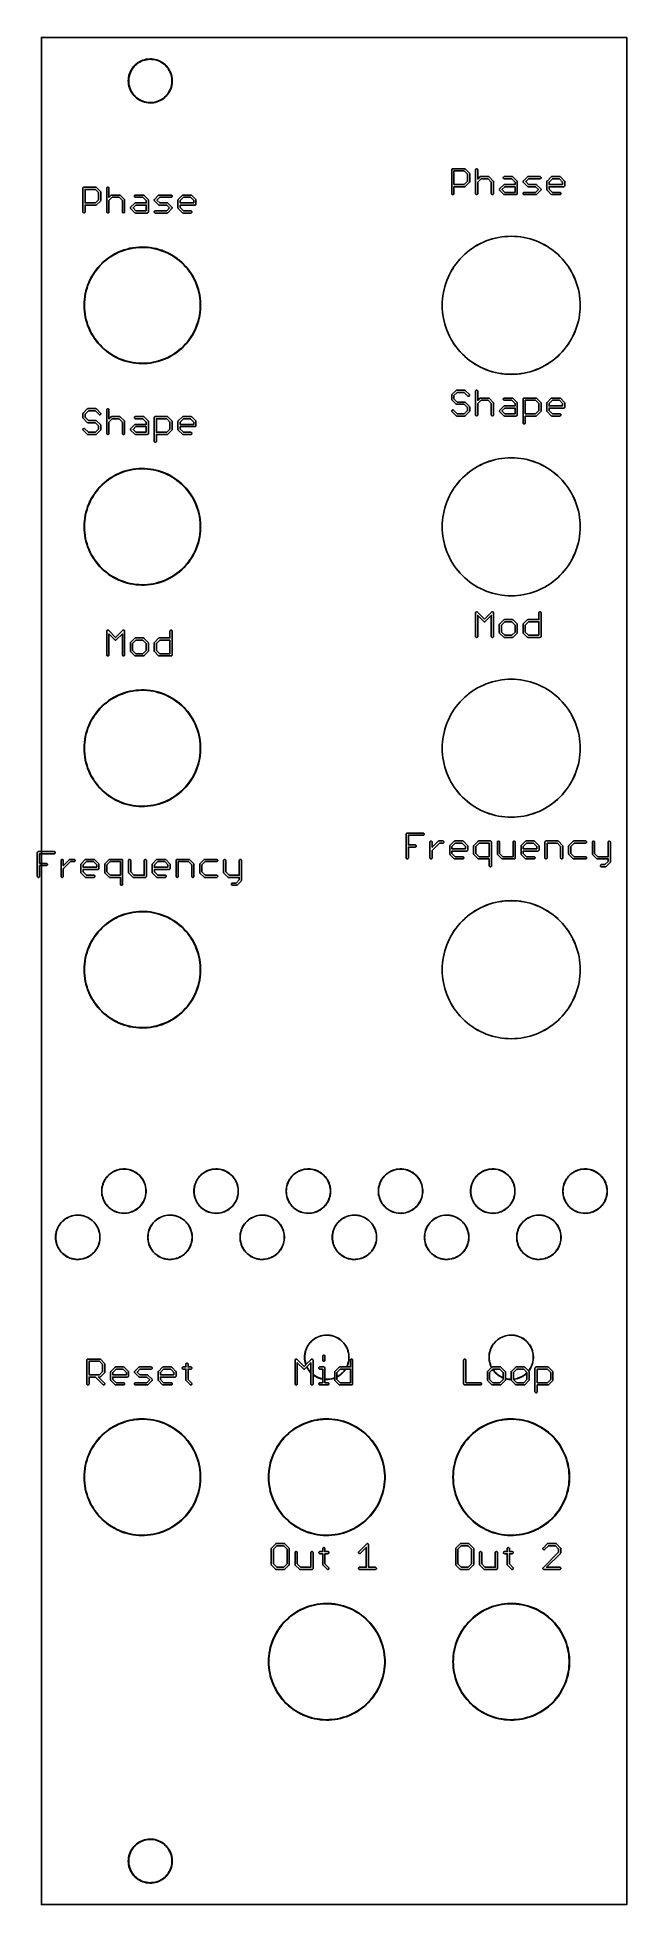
# Model space of a CAD drawing. Extents: x 3 to 44, y 9 to 138.
import ezdxf

# ---------------------------------------------------------------- set-up
doc = ezdxf.new("R2010")
doc.units = 0

msp = doc.modelspace()

# ---------------------------------------------------------------- linework, layer by layer
at = {"color": 5, "true_color": 0x0000ff}
for points in [[(43.66768, 9.25322, 0), (43.66768, 137.75436, 0), (3.3655, 137.75436, 0), (3.3655, 81.72449, 0), (3.16229, 81.72449, 0), (3.13875, 81.72077, 0), (3.11751, 81.70994, 0), (3.10065, 81.69307, 0), (3.08982, 81.67184, 0), (3.08609, 81.64829, 0), (3.08609, 80.02015, 0), (3.08982, 79.99661, 0), (3.10065, 79.97537, 0), (3.11751, 79.95851, 0), (3.13875, 79.94768, 0), (3.16229, 79.94395, 0), (3.18584, 79.94768, 0), (3.20708, 79.95851, 0), (3.22394, 79.97537, 0), (3.23477, 79.99661, 0), (3.2385, 80.02015, 0), (3.2385, 80.75676, 0), (3.3655, 80.75676, 0), (3.3655, 9.25322, 0), (43.66768, 9.25322, 0)], [(3.3655, 81.57209, 0), (3.3655, 80.90916, 0), (3.2385, 80.90916, 0), (3.2385, 81.57209, 0), (3.3655, 81.57209, 0)]]:
    msp.add_polyline3d(points, close=True, dxfattribs=at)
at = {"color": 34, "true_color": 0x008000}
for points in [[(3.3655, 9.25322, 0), (43.66768, 9.25322, 0), (43.66768, 137.75436, 0), (3.3655, 137.75436, 0), (3.3655, 9.25322, 0)], [(10.71372, 136.26083, 0), (10.5918, 136.24305, 0), (10.58787, 136.24243, 0), (10.46848, 136.21449, 0), (10.35164, 136.17893, 0), (10.23734, 136.13321, 0), (10.23381, 136.1314, 0), (10.12459, 136.07552, 0), (10.02045, 136.01203, 0), (9.92393, 135.93837, 0), (9.82995, 135.85709, 0), (9.74078, 135.76792, 0), (9.66458, 135.67393, 0), (9.59346, 135.57488, 0), (9.52996, 135.4682, 0), (9.52816, 135.46466, 0), (9.47735, 135.3529, 0), (9.43164, 135.2386, 0), (9.39861, 135.12176, 0), (9.37322, 135.00237, 0), (9.37259, 134.99846, 0), (9.35736, 134.87654, 0), (9.35228, 134.75461, 0), (9.35736, 134.6327, 0), (9.37259, 134.51077, 0), (9.37322, 134.50684, 0), (9.39861, 134.38747, 0), (9.43164, 134.27063, 0), (9.47735, 134.15633, 0), (9.52816, 134.04457, 0), (9.52996, 134.04103, 0), (9.59346, 133.93435, 0), (9.66458, 133.83528, 0), (9.74078, 133.74131, 0), (9.74358, 133.73849, 0), (9.74362, 133.73847, 0), (9.82995, 133.65214, 0), (9.92393, 133.57086, 0), (10.02045, 133.4972, 0), (10.12459, 133.43369, 0), (10.23381, 133.37782, 0), (10.23734, 133.37602, 0), (10.35164, 133.3303, 0), (10.46848, 133.29473, 0), (10.58787, 133.26679, 0), (10.5918, 133.26618, 0), (10.71372, 133.2484, 0), (10.83564, 133.24078, 0), (10.95756, 133.24331, 0), (11.07947, 133.25602, 0), (11.0834, 133.25664, 0), (11.20532, 133.2795, 0), (11.32216, 133.30998, 0), (11.43646, 133.35316, 0), (11.54822, 133.40396, 0), (11.55176, 133.40575, 0), (11.65844, 133.46418, 0), (11.76004, 133.53276, 0), (11.85656, 133.60896, 0), (11.94546, 133.69278, 0), (11.94827, 133.69559, 0), (12.02955, 133.78702, 0), (12.10575, 133.88355, 0), (12.17179, 133.98768, 0), (12.22767, 134.09691, 0), (12.22947, 134.10045, 0), (12.28027, 134.21221, 0), (12.31837, 134.32651, 0), (12.34885, 134.44589, 0), (12.36917, 134.56781, 0), (12.3698, 134.57173, 0), (12.37996, 134.69366, 0), (12.37996, 134.81557, 0), (12.3698, 134.9375, 0), (12.36917, 134.94142, 0), (12.34885, 135.06334, 0), (12.31837, 135.18271, 0), (12.28027, 135.29702, 0), (12.22947, 135.40878, 0), (12.22767, 135.41232, 0), (12.17179, 135.52153, 0), (12.10575, 135.62567, 0), (12.02955, 135.72219, 0), (11.94827, 135.81364, 0), (11.94546, 135.81645, 0), (11.85656, 135.90027, 0), (11.76004, 135.97647, 0), (11.65844, 136.04505, 0), (11.55176, 136.10346, 0), (11.54822, 136.10526, 0), (11.43646, 136.15607, 0), (11.32216, 136.19925, 0), (11.20532, 136.22972, 0), (11.0834, 136.25259, 0), (11.07947, 136.25322, 0), (10.95756, 136.26592, 0), (10.83564, 136.26845, 0), (10.71372, 136.26083, 0)], [(11.07821, 133.28129, 0), (10.95756, 133.26871, 0), (10.83564, 133.26618, 0), (10.71372, 133.2738, 0), (10.59517, 133.29108, 0), (10.47634, 133.31889, 0), (10.3595, 133.35445, 0), (10.2453, 133.40013, 0), (10.13951, 133.45425, 0), (10.03538, 133.51775, 0), (9.93886, 133.59141, 0), (9.84495, 133.67262, 0), (9.76128, 133.75629, 0), (9.68512, 133.85022, 0), (9.61401, 133.94927, 0), (9.55135, 134.05453, 0), (9.50151, 134.16417, 0), (9.45579, 134.27848, 0), (9.42277, 134.39532, 0), (9.39771, 134.51312, 0), (9.38275, 134.6327, 0), (9.37768, 134.75461, 0), (9.38275, 134.87654, 0), (9.39771, 134.99611, 0), (9.42277, 135.11391, 0), (9.45579, 135.23075, 0), (9.50151, 135.34504, 0), (9.55137, 135.45473, 0), (9.61401, 135.55994, 0), (9.68512, 135.65901, 0), (9.76128, 135.75294, 0), (9.84488, 135.83654, 0), (9.93886, 135.91782, 0), (10.03538, 135.99148, 0), (10.13951, 136.05498, 0), (10.2453, 136.1091, 0), (10.3595, 136.15477, 0), (10.47634, 136.19034, 0), (10.59517, 136.21815, 0), (10.71372, 136.23543, 0), (10.83564, 136.24305, 0), (10.95756, 136.24052, 0), (11.07809, 136.22796, 0), (11.19747, 136.20558, 0), (11.31431, 136.17509, 0), (11.42861, 136.13192, 0), (11.53888, 136.0818, 0), (11.64351, 136.02449, 0), (11.74511, 135.95592, 0), (11.84163, 135.87972, 0), (11.92866, 135.79766, 0), (12.009, 135.70727, 0), (12.0852, 135.61075, 0), (12.15124, 135.50661, 0), (12.20537, 135.40081, 0), (12.25612, 135.28917, 0), (12.29422, 135.17487, 0), (12.3247, 135.05549, 0), (12.34442, 134.9372, 0), (12.35456, 134.81557, 0), (12.35456, 134.69366, 0), (12.34442, 134.57203, 0), (12.3247, 134.45374, 0), (12.29422, 134.33436, 0), (12.25612, 134.22005, 0), (12.20541, 134.1085, 0), (12.15124, 134.00262, 0), (12.0852, 133.89848, 0), (12.009, 133.80196, 0), (11.9286, 133.71151, 0), (11.84163, 133.62951, 0), (11.74511, 133.55331, 0), (11.64351, 133.48473, 0), (11.53888, 133.42743, 0), (11.42861, 133.37731, 0), (11.31431, 133.33412, 0), (11.19747, 133.30365, 0), (11.07821, 133.28129, 0)], [(32.53553, 127.48124, 0), (32.55678, 127.49207, 0), (32.82856, 127.76131, 0), (32.84541, 127.77817, 0), (32.85625, 127.79941, 0), (32.85998, 127.82296, 0), (32.85998, 128.36651, 0), (32.85625, 128.39006, 0), (32.84541, 128.4113, 0), (32.82856, 128.42816, 0), (32.82854, 128.42817, 0), (32.55678, 128.69994, 0), (32.53553, 128.71077, 0), (32.512, 128.71449, 0), (31.69919, 128.71449, 0), (31.67565, 128.71077, 0), (31.65441, 128.69994, 0), (31.63755, 128.68307, 0), (31.62672, 128.66184, 0), (31.62299, 128.63829, 0), (31.62299, 127.01015, 0), (31.62672, 126.98661, 0), (31.63755, 126.96537, 0), (31.65441, 126.94851, 0), (31.67565, 126.93768, 0), (31.69919, 126.93395, 0), (31.72274, 126.93768, 0), (31.74398, 126.94851, 0), (31.76084, 126.96537, 0), (31.77167, 126.98661, 0), (31.77539, 127.01015, 0), (31.77539, 127.47751, 0), (32.512, 127.47751, 0), (32.53553, 127.48124, 0)], [(32.4819, 127.62991, 0), (31.77539, 127.62991, 0), (31.77539, 128.56209, 0), (32.48177, 128.56209, 0), (32.70758, 128.33628, 0), (32.70758, 127.85348, 0), (32.4819, 127.62991, 0)], [(33.60928, 128.17094, 0), (33.58573, 128.16721, 0), (33.56449, 128.15638, 0), (33.4137, 128.00559, 0), (33.4137, 128.63829, 0), (33.40997, 128.66184, 0), (33.39914, 128.68307, 0), (33.38228, 128.69994, 0), (33.36104, 128.71077, 0), (33.3375, 128.71449, 0), (33.31395, 128.71077, 0), (33.29271, 128.69994, 0), (33.27585, 128.68307, 0), (33.26502, 128.66184, 0), (33.2613, 128.63829, 0), (33.2613, 127.01015, 0), (33.26502, 126.98661, 0), (33.27585, 126.96537, 0), (33.29271, 126.94851, 0), (33.31395, 126.93768, 0), (33.3375, 126.93395, 0), (33.36104, 126.93768, 0), (33.38228, 126.94851, 0), (33.39914, 126.96537, 0), (33.40997, 126.98661, 0), (33.4137, 127.01015, 0), (33.4137, 127.79273, 0), (33.63951, 128.01854, 0), (34.12006, 128.01854, 0), (34.34587, 127.79273, 0), (34.34587, 127.01015, 0), (34.3496, 126.98661, 0), (34.36043, 126.96537, 0), (34.37729, 126.94851, 0), (34.39853, 126.93768, 0), (34.42207, 126.93395, 0), (34.44562, 126.93768, 0), (34.46685, 126.94851, 0), (34.48372, 126.96537, 0), (34.49454, 126.98661, 0), (34.49827, 127.01015, 0), (34.49827, 127.82296, 0), (34.49454, 127.8465, 0), (34.48372, 127.86774, 0), (34.21195, 128.1395, 0), (34.21194, 128.13952, 0), (34.19507, 128.15638, 0), (34.17384, 128.16721, 0), (34.1503, 128.17094, 0), (33.60928, 128.17094, 0)], [(7.13554, 126.21124, 0), (7.15678, 126.22207, 0), (7.42856, 126.49131, 0), (7.44542, 126.50817, 0), (7.45625, 126.52941, 0), (7.45998, 126.55296, 0), (7.45998, 127.09652, 0), (7.45625, 127.12006, 0), (7.44542, 127.1413, 0), (7.15678, 127.42994, 0), (7.13554, 127.44077, 0), (7.112, 127.4445, 0), (6.2992, 127.4445, 0), (6.27565, 127.44077, 0), (6.25441, 127.42994, 0), (6.23755, 127.41308, 0), (6.22672, 127.39184, 0), (6.223, 127.3683, 0), (6.223, 125.74016, 0), (6.22672, 125.71661, 0), (6.23755, 125.69537, 0), (6.25441, 125.67851, 0), (6.27565, 125.66768, 0), (6.2992, 125.66396, 0), (6.32274, 125.66768, 0), (6.34398, 125.67851, 0), (6.36084, 125.69537, 0), (6.37167, 125.71661, 0), (6.3754, 125.74016, 0), (6.3754, 126.20751, 0), (7.112, 126.20751, 0), (7.13554, 126.21124, 0)], [(7.0819, 126.35991, 0), (6.3754, 126.35991, 0), (6.3754, 127.2921, 0), (7.08176, 127.2921, 0), (7.30758, 127.06628, 0), (7.30758, 126.58348, 0), (7.0819, 126.35991, 0)], [(8.20928, 126.90094, 0), (8.18573, 126.89721, 0), (8.16449, 126.88638, 0), (8.0137, 126.73559, 0), (8.0137, 127.3683, 0), (8.00996, 127.39184, 0), (7.99914, 127.41308, 0), (7.98228, 127.42994, 0), (7.96104, 127.44077, 0), (7.9375, 127.4445, 0), (7.91395, 127.44077, 0), (7.89271, 127.42994, 0), (7.87585, 127.41308, 0), (7.86502, 127.39184, 0), (7.8613, 127.3683, 0), (7.8613, 125.74016, 0), (7.86502, 125.71661, 0), (7.87585, 125.69537, 0), (7.89271, 125.67851, 0), (7.91395, 125.66768, 0), (7.9375, 125.66396, 0), (7.96104, 125.66768, 0), (7.98228, 125.67851, 0), (7.99914, 125.69537, 0), (8.00996, 125.71661, 0), (8.0137, 125.74016, 0), (8.0137, 126.52273, 0), (8.23951, 126.74854, 0), (8.72006, 126.74854, 0), (8.94588, 126.52272, 0), (8.94588, 125.74016, 0), (8.9496, 125.71661, 0), (8.96043, 125.69537, 0), (8.97729, 125.67851, 0), (8.99853, 125.66768, 0), (9.02208, 125.66396, 0), (9.04562, 125.66768, 0), (9.06686, 125.67851, 0), (9.08372, 125.69537, 0), (9.09455, 125.71661, 0), (9.09828, 125.74016, 0), (9.09828, 126.55296, 0), (9.09455, 126.5765, 0), (9.08372, 126.59774, 0), (8.79508, 126.88638, 0), (8.77384, 126.89721, 0), (8.75029, 126.90094, 0), (8.20928, 126.90094, 0)], [(35.24503, 128.17094, 0), (35.22149, 128.16721, 0), (35.20024, 128.15638, 0), (35.18339, 128.13952, 0), (35.17255, 128.11828, 0), (35.16883, 128.09474, 0), (35.17255, 128.07119, 0), (35.18339, 128.04995, 0), (35.20024, 128.03308, 0), (35.22149, 128.02225, 0), (35.24503, 128.01854, 0), (35.75807, 128.01854, 0), (35.98164, 127.79286, 0), (35.98164, 127.62991, 0), (35.24503, 127.62991, 0), (35.22149, 127.62619, 0), (35.20024, 127.61536, 0), (34.92848, 127.34359, 0), (34.92846, 127.34358, 0), (34.91161, 127.32672, 0), (34.90077, 127.30548, 0), (34.89705, 127.28194, 0), (34.90077, 127.25839, 0), (34.91161, 127.23715, 0), (34.92846, 127.22029, 0), (34.92848, 127.22028, 0), (35.20024, 126.94851, 0), (35.22149, 126.93768, 0), (35.24503, 126.93395, 0), (36.05784, 126.93395, 0), (36.08138, 126.93768, 0), (36.10262, 126.94851, 0), (36.11948, 126.96537, 0), (36.13031, 126.98661, 0), (36.13404, 127.01015, 0), (36.13404, 127.82296, 0), (36.13031, 127.8465, 0), (36.11948, 127.86774, 0), (35.85024, 128.13952, 0), (35.83338, 128.15638, 0), (35.81214, 128.16721, 0), (35.78859, 128.17094, 0), (35.24503, 128.17094, 0)], [(35.98164, 127.08635, 0), (35.27527, 127.08635, 0), (35.07969, 127.28194, 0), (35.27526, 127.47751, 0), (35.98164, 127.47751, 0), (35.98164, 127.08635, 0)], [(36.91343, 127.62991, 0), (36.71827, 127.82324, 0), (36.91357, 128.01854, 0), (37.69614, 128.01854, 0), (37.71967, 128.02225, 0), (37.74092, 128.03308, 0), (37.75777, 128.04995, 0), (37.76861, 128.07119, 0), (37.77234, 128.09474, 0), (37.76861, 128.11828, 0), (37.75777, 128.13952, 0), (37.74092, 128.15638, 0), (37.71967, 128.16721, 0), (37.69614, 128.17094, 0), (36.88333, 128.17094, 0), (36.85978, 128.16721, 0), (36.83855, 128.15638, 0), (36.82168, 128.13952, 0), (36.82167, 128.1395, 0), (36.5499, 127.86774, 0), (36.53908, 127.8465, 0), (36.53535, 127.82296, 0), (36.53908, 127.79941, 0), (36.5499, 127.77817, 0), (36.56677, 127.76131, 0), (36.83855, 127.49207, 0), (36.85978, 127.48124, 0), (36.88333, 127.47751, 0), (37.39413, 127.47751, 0), (37.58971, 127.28194, 0), (37.39412, 127.08635, 0), (36.61155, 127.08635, 0), (36.588, 127.08263, 0), (36.56677, 127.0718, 0), (36.5499, 127.05494, 0), (36.53908, 127.0337, 0), (36.53535, 127.01015, 0), (36.53908, 126.98661, 0), (36.5499, 126.96537, 0), (36.56677, 126.94851, 0), (36.588, 126.93768, 0), (36.61155, 126.93395, 0), (37.42436, 126.93395, 0), (37.44789, 126.93768, 0), (37.46914, 126.94851, 0), (37.7409, 127.22028, 0), (37.74092, 127.22029, 0), (37.75777, 127.23715, 0), (37.76861, 127.25839, 0), (37.77234, 127.28194, 0), (37.76861, 127.30548, 0), (37.75777, 127.32672, 0), (37.74092, 127.34358, 0), (37.7409, 127.34359, 0), (37.46914, 127.61536, 0), (37.44789, 127.62619, 0), (37.42436, 127.62991, 0), (36.91343, 127.62991, 0)], [(39.35544, 127.48124, 0), (39.37668, 127.49207, 0), (39.39354, 127.50893, 0), (39.40437, 127.53017, 0), (39.40809, 127.55371, 0), (39.40809, 127.82296, 0), (39.40437, 127.8465, 0), (39.39354, 127.86774, 0), (39.1243, 128.13952, 0), (39.10743, 128.15638, 0), (39.0862, 128.16721, 0), (39.06266, 128.17094, 0), (38.51909, 128.17094, 0), (38.49555, 128.16721, 0), (38.47431, 128.15638, 0), (38.18567, 127.86774, 0), (38.17484, 127.8465, 0), (38.17112, 127.82296, 0), (38.17112, 127.28194, 0), (38.17484, 127.25839, 0), (38.18567, 127.23715, 0), (38.47431, 126.94851, 0), (38.49555, 126.93768, 0), (38.51909, 126.93395, 0), (39.06266, 126.93395, 0), (39.0862, 126.93768, 0), (39.10743, 126.94851, 0), (39.1243, 126.96537, 0), (39.13512, 126.98661, 0), (39.13886, 127.01015, 0), (39.13512, 127.0337, 0), (39.1243, 127.05494, 0), (39.10743, 127.0718, 0), (39.0862, 127.08263, 0), (39.06266, 127.08635, 0), (38.54933, 127.08635, 0), (38.32352, 127.31216, 0), (38.32352, 127.47751, 0), (39.33189, 127.47751, 0), (39.35544, 127.48124, 0)], [(39.25569, 127.62991, 0), (38.32352, 127.62991, 0), (38.32352, 127.79273, 0), (38.54933, 128.01854, 0), (39.03213, 128.01854, 0), (39.25569, 127.79286, 0), (39.25569, 127.62991, 0)], [(9.84503, 126.90094, 0), (9.82149, 126.89721, 0), (9.80025, 126.88638, 0), (9.78339, 126.86952, 0), (9.77256, 126.84828, 0), (9.76883, 126.82474, 0), (9.77256, 126.80119, 0), (9.78339, 126.77995, 0), (9.80025, 126.76309, 0), (9.82149, 126.75226, 0), (9.84503, 126.74854, 0), (10.35807, 126.74854, 0), (10.58163, 126.52287, 0), (10.58163, 126.35991, 0), (9.84503, 126.35991, 0), (9.82149, 126.35619, 0), (9.80025, 126.34536, 0), (9.78339, 126.3285, 0), (9.5116, 126.05672, 0), (9.50078, 126.03548, 0), (9.49705, 126.01194, 0), (9.50078, 125.98839, 0), (9.5116, 125.96715, 0), (9.80025, 125.67851, 0), (9.82149, 125.66768, 0), (9.84503, 125.66396, 0), (10.65783, 125.66396, 0), (10.68138, 125.66768, 0), (10.70262, 125.67851, 0), (10.71948, 125.69537, 0), (10.73031, 125.71661, 0), (10.73403, 125.74016, 0), (10.73403, 126.55296, 0), (10.73031, 126.5765, 0), (10.71948, 126.59774, 0), (10.45024, 126.86952, 0), (10.43338, 126.88638, 0), (10.41214, 126.89721, 0), (10.38859, 126.90094, 0), (9.84503, 126.90094, 0)], [(10.58163, 125.81636, 0), (9.87526, 125.81636, 0), (9.67969, 126.01194, 0), (9.87526, 126.20751, 0), (10.58163, 126.20751, 0), (10.58163, 125.81636, 0)], [(12.35778, 125.96715, 0), (12.36861, 125.98839, 0), (12.37234, 126.01194, 0), (12.36861, 126.03548, 0), (12.35778, 126.05672, 0), (12.06914, 126.34536, 0), (12.0479, 126.35619, 0), (12.02436, 126.35991, 0), (11.51343, 126.35991, 0), (11.31827, 126.55324, 0), (11.51357, 126.74854, 0), (12.29614, 126.74854, 0), (12.31968, 126.75226, 0), (12.34092, 126.76309, 0), (12.35778, 126.77995, 0), (12.36861, 126.80119, 0), (12.37234, 126.82474, 0), (12.36861, 126.84828, 0), (12.35778, 126.86952, 0), (12.34092, 126.88638, 0), (12.31968, 126.89721, 0), (12.29614, 126.90094, 0), (11.48334, 126.90094, 0), (11.45979, 126.89721, 0), (11.43855, 126.88638, 0), (11.14991, 126.59774, 0), (11.13908, 126.5765, 0), (11.13536, 126.55296, 0), (11.13908, 126.52941, 0), (11.14991, 126.50817, 0), (11.16677, 126.49131, 0), (11.43855, 126.22207, 0), (11.45979, 126.21124, 0), (11.48334, 126.20751, 0), (11.99413, 126.20751, 0), (12.18971, 126.01194, 0), (11.99413, 125.81636, 0), (11.21156, 125.81636, 0), (11.18801, 125.81263, 0), (11.16677, 125.8018, 0), (11.14991, 125.78494, 0), (11.13908, 125.7637, 0), (11.13536, 125.74016, 0), (11.13908, 125.71661, 0), (11.14991, 125.69537, 0), (11.16677, 125.67851, 0), (11.18801, 125.66768, 0), (11.21156, 125.66396, 0), (12.02436, 125.66396, 0), (12.0479, 125.66768, 0), (12.06914, 125.67851, 0), (12.35778, 125.96715, 0)], [(13.95544, 126.21124, 0), (13.97668, 126.22207, 0), (13.99354, 126.23893, 0), (14.00437, 126.26017, 0), (14.0081, 126.28371, 0), (14.0081, 126.55296, 0), (14.00437, 126.5765, 0), (13.99354, 126.59774, 0), (13.7243, 126.86952, 0), (13.70744, 126.88638, 0), (13.6862, 126.89721, 0), (13.66266, 126.90094, 0), (13.11909, 126.90094, 0), (13.09555, 126.89721, 0), (13.07431, 126.88638, 0), (12.78567, 126.59774, 0), (12.77484, 126.5765, 0), (12.77112, 126.55296, 0), (12.77112, 126.01194, 0), (12.77484, 125.98839, 0), (12.78567, 125.96715, 0), (13.07431, 125.67851, 0), (13.09555, 125.66768, 0), (13.11909, 125.66396, 0), (13.66266, 125.66396, 0), (13.6862, 125.66768, 0), (13.70744, 125.67851, 0), (13.7243, 125.69537, 0), (13.73513, 125.71661, 0), (13.73886, 125.74016, 0), (13.73513, 125.7637, 0), (13.7243, 125.78494, 0), (13.70744, 125.8018, 0), (13.6862, 125.81263, 0), (13.66266, 125.81636, 0), (13.14932, 125.81636, 0), (12.92352, 126.04216, 0), (12.92352, 126.20751, 0), (13.9319, 126.20751, 0), (13.95544, 126.21124, 0)], [(13.85569, 126.35991, 0), (12.92352, 126.35991, 0), (12.92352, 126.52273, 0), (13.14933, 126.74854, 0), (13.63213, 126.74854, 0), (13.85569, 126.52287, 0), (13.85569, 126.35991, 0)], [(35.49902, 124.05995, 0), (35.27805, 124.04471, 0), (35.06216, 124.01931, 0), (35.06176, 124.01924, 0), (34.84332, 123.98368, 0), (34.62995, 123.93796, 0), (34.4166, 123.88462, 0), (34.20832, 123.81858, 0), (34.00004, 123.74492, 0), (33.79938, 123.6611, 0), (33.59872, 123.56712, 0), (33.59837, 123.56694, 0), (33.40533, 123.46534, 0), (33.21737, 123.35358, 0), (33.03195, 123.2342, 0), (32.85414, 123.10466, 0), (32.68143, 122.97004, 0), (32.51633, 122.82526, 0), (32.35884, 122.67286, 0), (32.35857, 122.67258, 0), (32.20617, 122.5151, 0), (32.06139, 122.35, 0), (31.92677, 122.17728, 0), (31.79723, 121.99948, 0), (31.67785, 121.81406, 0), (31.56609, 121.6261, 0), (31.56591, 121.62575, 0), (31.46449, 121.43306, 0), (31.46431, 121.43271, 0), (31.37033, 121.23205, 0), (31.28651, 121.03139, 0), (31.21285, 120.82311, 0), (31.14681, 120.61483, 0), (31.09347, 120.40147, 0), (31.04775, 120.18811, 0), (31.04768, 120.18771, 0), (31.04768, 120.1877, 0), (31.01219, 119.96967, 0), (31.01213, 119.96928, 0), (30.98672, 119.75337, 0), (30.97149, 119.5324, 0), (30.96641, 119.31396, 0), (30.97149, 119.09551, 0), (30.98672, 118.87454, 0), (31.01213, 118.65864, 0), (31.01219, 118.65824, 0), (31.04775, 118.4398, 0), (31.09347, 118.22644, 0), (31.14681, 118.01308, 0), (31.21285, 117.8048, 0), (31.28651, 117.59652, 0), (31.37033, 117.39586, 0), (31.46431, 117.1952, 0), (31.46449, 117.19485, 0), (31.56609, 117.00181, 0), (31.67785, 116.81385, 0), (31.79723, 116.62843, 0), (31.92677, 116.45063, 0), (32.06139, 116.27791, 0), (32.20617, 116.11281, 0), (32.20644, 116.11253, 0), (32.35857, 115.95533, 0), (32.35884, 115.95505, 0), (32.51633, 115.80265, 0), (32.68143, 115.65787, 0), (32.85414, 115.52325, 0), (33.03195, 115.39371, 0), (33.21737, 115.27433, 0), (33.40533, 115.16257, 0), (33.40567, 115.16239, 0), (33.59837, 115.06097, 0), (33.59872, 115.06079, 0), (33.79938, 114.96681, 0), (34.00004, 114.88299, 0), (34.20832, 114.80933, 0), (34.4166, 114.74329, 0), (34.62995, 114.68995, 0), (34.84332, 114.64423, 0), (34.84371, 114.64416, 0), (34.84373, 114.64416, 0), (35.06176, 114.60867, 0), (35.06216, 114.6086, 0), (35.27805, 114.5832, 0), (35.49902, 114.56796, 0), (35.71747, 114.56288, 0), (35.93592, 114.56796, 0), (36.1569, 114.5832, 0), (36.3728, 114.6086, 0), (36.37319, 114.60867, 0), (36.59122, 114.64416, 0), (36.59124, 114.64416, 0), (36.59163, 114.64423, 0), (36.80498, 114.68995, 0), (37.01835, 114.74329, 0), (37.22663, 114.80933, 0), (37.43491, 114.88299, 0), (37.63557, 114.96681, 0), (37.83623, 115.06079, 0), (37.83658, 115.06097, 0), (38.02962, 115.16257, 0), (38.21758, 115.27433, 0), (38.403, 115.39371, 0), (38.5808, 115.52325, 0), (38.75352, 115.65787, 0), (38.91861, 115.80265, 0), (39.07609, 115.95505, 0), (39.07638, 115.95533, 0), (39.22878, 116.11281, 0), (39.37356, 116.27791, 0), (39.50818, 116.45063, 0), (39.63772, 116.62843, 0), (39.7571, 116.81385, 0), (39.86886, 117.00181, 0), (39.97046, 117.19485, 0), (39.97064, 117.1952, 0), (40.06462, 117.39586, 0), (40.14844, 117.59652, 0), (40.22209, 117.8048, 0), (40.28814, 118.01308, 0), (40.34147, 118.22644, 0), (40.3872, 118.4398, 0), (40.42275, 118.65824, 0), (40.42282, 118.65864, 0), (40.44822, 118.87454, 0), (40.46346, 119.09551, 0), (40.46853, 119.31396, 0), (40.46346, 119.5324, 0), (40.44822, 119.75337, 0), (40.42282, 119.96928, 0), (40.42275, 119.96967, 0), (40.38727, 120.1877, 0), (40.38727, 120.18771, 0), (40.3872, 120.18811, 0), (40.34155, 120.40108, 0), (40.34147, 120.40147, 0), (40.28814, 120.61483, 0), (40.22209, 120.82311, 0), (40.14844, 121.03139, 0), (40.06462, 121.23205, 0), (39.97064, 121.43271, 0), (39.97046, 121.43306, 0), (39.86904, 121.62575, 0), (39.86886, 121.6261, 0), (39.7571, 121.81406, 0), (39.63772, 121.99948, 0), (39.50818, 122.17728, 0), (39.37356, 122.35, 0), (39.22878, 122.5151, 0), (39.07638, 122.67258, 0), (39.07609, 122.67286, 0), (38.9189, 122.82498, 0), (38.91861, 122.82526, 0), (38.75352, 122.97004, 0), (38.5808, 123.10466, 0), (38.403, 123.2342, 0), (38.21758, 123.35358, 0), (38.02962, 123.46534, 0), (37.83658, 123.56694, 0), (37.83623, 123.56712, 0), (37.63557, 123.6611, 0), (37.43491, 123.74492, 0), (37.22663, 123.81858, 0), (37.01835, 123.88462, 0), (36.80498, 123.93796, 0), (36.59163, 123.98368, 0), (36.37319, 124.01924, 0), (36.3728, 124.01931, 0), (36.1569, 124.04471, 0), (35.93592, 124.05995, 0), (35.71747, 124.06503, 0), (35.49902, 124.05995, 0)], [(36.1569, 114.58574, 0), (35.93592, 114.57051, 0), (35.71747, 114.56543, 0), (35.49902, 114.57051, 0), (35.27805, 114.58574, 0), (35.06216, 114.61115, 0), (35.06214, 114.61115, 0), (34.84411, 114.64664, 0), (34.63075, 114.69236, 0), (34.41738, 114.7457, 0), (34.20911, 114.81174, 0), (34.00083, 114.8854, 0), (33.80017, 114.96922, 0), (33.59958, 115.06317, 0), (33.40682, 115.16462, 0), (33.21886, 115.27638, 0), (33.03344, 115.39576, 0), (32.85564, 115.5253, 0), (32.68292, 115.65992, 0), (32.51782, 115.8047, 0), (32.36034, 115.9571, 0), (32.20821, 116.1143, 0), (32.06344, 116.2794, 0), (31.92882, 116.45212, 0), (31.79928, 116.62992, 0), (31.6799, 116.81534, 0), (31.56814, 117.0033, 0), (31.46672, 117.19599, 0), (31.37274, 117.39665, 0), (31.28892, 117.59731, 0), (31.21526, 117.80559, 0), (31.14922, 118.01387, 0), (31.09588, 118.22723, 0), (31.05016, 118.44059, 0), (31.01467, 118.65862, 0), (31.01467, 118.65864, 0), (30.98926, 118.87454, 0), (30.97403, 119.09551, 0), (30.96895, 119.31396, 0), (30.97403, 119.5324, 0), (30.98926, 119.75337, 0), (31.01467, 119.96928, 0), (31.05016, 120.18732, 0), (31.09588, 120.40068, 0), (31.14922, 120.61404, 0), (31.21526, 120.82232, 0), (31.28892, 121.0306, 0), (31.37274, 121.23126, 0), (31.46669, 121.43185, 0), (31.56814, 121.62461, 0), (31.6799, 121.81257, 0), (31.79928, 121.99799, 0), (31.92882, 122.17579, 0), (32.06344, 122.34851, 0), (32.20821, 122.51361, 0), (32.36034, 122.67081, 0), (32.51782, 122.82321, 0), (32.68292, 122.96799, 0), (32.85564, 123.10261, 0), (33.03344, 123.23215, 0), (33.21886, 123.35153, 0), (33.40682, 123.46329, 0), (33.59958, 123.56474, 0), (33.80017, 123.65869, 0), (34.00083, 123.74251, 0), (34.20911, 123.81617, 0), (34.41738, 123.88221, 0), (34.63075, 123.93555, 0), (34.84411, 123.98127, 0), (35.06224, 124.01678, 0), (35.27805, 124.04217, 0), (35.49902, 124.0574, 0), (35.71747, 124.06249, 0), (35.93592, 124.0574, 0), (36.1569, 124.04217, 0), (36.37269, 124.01678, 0), (36.59084, 123.98127, 0), (36.8042, 123.93555, 0), (37.01756, 123.88221, 0), (37.22584, 123.81617, 0), (37.43412, 123.74251, 0), (37.63478, 123.65869, 0), (37.83537, 123.56474, 0), (38.02812, 123.46329, 0), (38.21609, 123.35153, 0), (38.40151, 123.23215, 0), (38.57931, 123.10261, 0), (38.75203, 122.96799, 0), (38.91713, 122.82321, 0), (39.07447, 122.67095, 0), (39.22673, 122.51361, 0), (39.37151, 122.34851, 0), (39.50613, 122.17579, 0), (39.63566, 121.99799, 0), (39.75504, 121.81257, 0), (39.86681, 121.62461, 0), (39.96826, 121.43185, 0), (40.06221, 121.23126, 0), (40.14603, 121.0306, 0), (40.21969, 120.82232, 0), (40.28573, 120.61404, 0), (40.33907, 120.40068, 0), (40.38479, 120.18732, 0), (40.42028, 119.96928, 0), (40.44569, 119.75337, 0), (40.46092, 119.5324, 0), (40.466, 119.31396, 0), (40.46092, 119.09551, 0), (40.44569, 118.87454, 0), (40.42028, 118.65864, 0), (40.42028, 118.65862, 0), (40.38479, 118.44059, 0), (40.33907, 118.22723, 0), (40.28573, 118.01387, 0), (40.21969, 117.80559, 0), (40.14603, 117.59731, 0), (40.06221, 117.39665, 0), (39.96823, 117.19599, 0), (39.86681, 117.0033, 0), (39.75504, 116.81534, 0), (39.63566, 116.62992, 0), (39.50613, 116.45212, 0), (39.37151, 116.2794, 0), (39.22673, 116.1143, 0), (39.07447, 115.95696, 0), (38.91713, 115.8047, 0), (38.75203, 115.65992, 0), (38.57931, 115.5253, 0), (38.40151, 115.39576, 0), (38.21609, 115.27638, 0), (38.02812, 115.16462, 0), (37.83537, 115.06317, 0), (37.63478, 114.96922, 0), (37.43412, 114.8854, 0), (37.22584, 114.81174, 0), (37.01756, 114.7457, 0), (36.8042, 114.69236, 0), (36.59084, 114.64664, 0), (36.37281, 114.61115, 0), (36.3728, 114.61115, 0), (36.1569, 114.58574, 0)], [(10.06601, 123.31953, 0), (9.86536, 123.30176, 0), (9.66724, 123.27382, 0), (9.6633, 123.27319, 0), (9.46519, 123.23509, 0), (9.26961, 123.18683, 0), (9.07657, 123.13095, 0), (8.88861, 123.06491, 0), (8.70065, 122.98871, 0), (8.52031, 122.90235, 0), (8.51676, 122.90055, 0), (8.33897, 122.80657, 0), (8.16625, 122.70243, 0), (7.99861, 122.59067, 0), (7.83859, 122.46875, 0), (7.68365, 122.34175, 0), (7.53379, 122.20459, 0), (7.53098, 122.20178, 0), (7.39128, 122.05954, 0), (7.25666, 121.90968, 0), (7.12966, 121.7522, 0), (7.01282, 121.58964, 0), (6.9036, 121.422, 0), (6.802, 121.24928, 0), (6.70802, 121.06894, 0), (6.70622, 121.0654, 0), (6.62494, 120.88252, 0), (6.54874, 120.6971, 0), (6.48524, 120.5066, 0), (6.42936, 120.31356, 0), (6.38618, 120.11798, 0), (6.35062, 119.91986, 0), (6.35, 119.91594, 0), (6.3246, 119.71527, 0), (6.30936, 119.51462, 0), (6.30428, 119.31396, 0), (6.30936, 119.11329, 0), (6.3246, 118.91264, 0), (6.35, 118.71198, 0), (6.35062, 118.70805, 0), (6.38618, 118.50993, 0), (6.42936, 118.31435, 0), (6.48524, 118.12131, 0), (6.54874, 117.93081, 0), (6.62494, 117.74539, 0), (6.70622, 117.56251, 0), (6.70802, 117.55897, 0), (6.802, 117.37863, 0), (6.9036, 117.20591, 0), (7.01282, 117.03827, 0), (7.12966, 116.87571, 0), (7.25666, 116.71823, 0), (7.39128, 116.56837, 0), (7.53098, 116.42613, 0), (7.53379, 116.42332, 0), (7.68365, 116.28616, 0), (7.83859, 116.15916, 0), (7.99861, 116.03724, 0), (8.16625, 115.92548, 0), (8.33897, 115.82134, 0), (8.51676, 115.72736, 0), (8.52031, 115.72556, 0), (8.70065, 115.6392, 0), (8.88861, 115.563, 0), (9.07657, 115.49696, 0), (9.26961, 115.44108, 0), (9.46519, 115.39282, 0), (9.6633, 115.35472, 0), (9.66724, 115.35409, 0), (9.86536, 115.32615, 0), (10.06601, 115.30837, 0), (10.26667, 115.30076, 0), (10.46734, 115.3033, 0), (10.668, 115.31599, 0), (10.86866, 115.33886, 0), (10.87258, 115.33948, 0), (11.0707, 115.3725, 0), (11.26628, 115.41568, 0), (11.46186, 115.46648, 0), (11.65236, 115.52998, 0), (11.84032, 115.6011, 0), (12.02574, 115.68238, 0), (12.20354, 115.77128, 0), (12.20708, 115.77308, 0), (12.38234, 115.87214, 0), (12.55252, 115.98136, 0), (12.71762, 116.0982, 0), (12.8751, 116.22012, 0), (13.0275, 116.3522, 0), (13.17228, 116.4919, 0), (13.17509, 116.49471, 0), (13.31225, 116.64203, 0), (13.44179, 116.79443, 0), (13.56371, 116.95445, 0), (13.67801, 117.11955, 0), (13.78469, 117.29227, 0), (13.88121, 117.46753, 0), (13.88301, 117.47107, 0), (13.96937, 117.65141, 0), (14.04811, 117.83683, 0), (14.11923, 118.02733, 0), (14.17765, 118.21783, 0), (14.22845, 118.41341, 0), (14.26909, 118.60899, 0), (14.26972, 118.61292, 0), (14.3002, 118.81357, 0), (14.32052, 119.0117, 0), (14.33068, 119.21235, 0), (14.33068, 119.41555, 0), (14.32052, 119.61621, 0), (14.3002, 119.81434, 0), (14.26972, 120.01499, 0), (14.26909, 120.01892, 0), (14.22845, 120.2145, 0), (14.17765, 120.41008, 0), (14.11923, 120.60058, 0), (14.04811, 120.79108, 0), (13.96937, 120.9765, 0), (13.88301, 121.15684, 0), (13.88121, 121.16038, 0), (13.78469, 121.33564, 0), (13.67801, 121.50836, 0), (13.56371, 121.67346, 0), (13.44179, 121.83348, 0), (13.31225, 121.98588, 0), (13.17509, 122.1332, 0), (13.17228, 122.13601, 0), (13.0275, 122.27571, 0), (12.8751, 122.40779, 0), (12.71762, 122.52971, 0), (12.55252, 122.64655, 0), (12.38234, 122.75577, 0), (12.20708, 122.85483, 0), (12.20354, 122.85663, 0), (12.02574, 122.94553, 0), (11.84032, 123.02681, 0), (11.65236, 123.09793, 0), (11.46186, 123.16143, 0), (11.26628, 123.21223, 0), (11.0707, 123.25541, 0), (10.87258, 123.28843, 0), (10.86866, 123.28905, 0), (10.668, 123.31192, 0), (10.46734, 123.32461, 0), (10.26667, 123.32715, 0), (10.06601, 123.31953, 0)], [(10.668, 115.34139, 0), (10.46734, 115.32869, 0), (10.26667, 115.32616, 0), (10.06601, 115.33377, 0), (9.86536, 115.35155, 0), (9.66985, 115.37912, 0), (9.47303, 115.41697, 0), (9.27746, 115.46523, 0), (9.08442, 115.52111, 0), (8.89645, 115.58715, 0), (8.7085, 115.66335, 0), (8.52959, 115.74902, 0), (8.3539, 115.84189, 0), (8.18118, 115.94603, 0), (8.01354, 116.05779, 0), (7.85352, 116.17971, 0), (7.69858, 116.30671, 0), (7.54922, 116.44342, 0), (7.41183, 116.5833, 0), (7.27721, 116.73316, 0), (7.15021, 116.89064, 0), (7.03337, 117.0532, 0), (6.92415, 117.22084, 0), (6.82255, 117.39356, 0), (6.73011, 117.57094, 0), (6.64909, 117.75324, 0), (6.57289, 117.93866, 0), (6.50939, 118.12916, 0), (6.45351, 118.3222, 0), (6.41033, 118.51778, 0), (6.37519, 118.71356, 0), (6.35, 118.91264, 0), (6.33475, 119.11329, 0), (6.32968, 119.31396, 0), (6.33475, 119.51462, 0), (6.35, 119.71527, 0), (6.37519, 119.91433, 0), (6.41033, 120.11013, 0), (6.45351, 120.30571, 0), (6.50939, 120.49875, 0), (6.57289, 120.68925, 0), (6.64909, 120.87467, 0), (6.73011, 121.05697, 0), (6.82255, 121.23435, 0), (6.92415, 121.40707, 0), (7.03337, 121.57471, 0), (7.15021, 121.73727, 0), (7.27721, 121.89475, 0), (7.41183, 122.04461, 0), (7.54922, 122.18449, 0), (7.69858, 122.3212, 0), (7.85352, 122.4482, 0), (8.01354, 122.57012, 0), (8.18118, 122.68188, 0), (8.3539, 122.78602, 0), (8.52959, 122.87889, 0), (8.7085, 122.96456, 0), (8.89645, 123.04076, 0), (9.08442, 123.1068, 0), (9.27746, 123.16268, 0), (9.47303, 123.21094, 0), (9.66985, 123.24879, 0), (9.86536, 123.27636, 0), (10.06601, 123.29413, 0), (10.26667, 123.30175, 0), (10.46734, 123.29922, 0), (10.668, 123.28652, 0), (10.86819, 123.2637, 0), (11.06285, 123.23126, 0), (11.25843, 123.18808, 0), (11.45401, 123.13728, 0), (11.64451, 123.07378, 0), (11.83247, 123.00266, 0), (12.01789, 122.92138, 0), (12.19261, 122.83402, 0), (12.36741, 122.73522, 0), (12.53759, 122.626, 0), (12.70269, 122.50916, 0), (12.86017, 122.38724, 0), (13.01257, 122.25516, 0), (13.15544, 122.1173, 0), (13.2917, 121.97095, 0), (13.42124, 121.81855, 0), (13.54316, 121.65853, 0), (13.65746, 121.49343, 0), (13.76414, 121.32071, 0), (13.85986, 121.14691, 0), (13.94522, 120.96865, 0), (14.02396, 120.78323, 0), (14.09508, 120.59273, 0), (14.1535, 120.40223, 0), (14.2043, 120.20665, 0), (14.24481, 120.01168, 0), (14.2748, 119.81434, 0), (14.29512, 119.61621, 0), (14.30527, 119.41555, 0), (14.30527, 119.21235, 0), (14.29512, 119.0117, 0), (14.2748, 118.81357, 0), (14.24481, 118.61623, 0), (14.2043, 118.42126, 0), (14.1535, 118.22568, 0), (14.09508, 118.03518, 0), (14.02396, 117.84468, 0), (13.94522, 117.65926, 0), (13.85986, 117.481, 0), (13.76414, 117.3072, 0), (13.65746, 117.13448, 0), (13.54316, 116.96938, 0), (13.42124, 116.80936, 0), (13.2917, 116.65696, 0), (13.15544, 116.51061, 0), (13.01257, 116.37275, 0), (12.86017, 116.24067, 0), (12.70269, 116.11875, 0), (12.53759, 116.00191, 0), (12.36741, 115.89269, 0), (12.19261, 115.79389, 0), (12.01789, 115.70653, 0), (11.83247, 115.62525, 0), (11.64451, 115.55413, 0), (11.45401, 115.49063, 0), (11.25843, 115.43983, 0), (11.06285, 115.39665, 0), (10.86819, 115.36421, 0), (10.668, 115.34139, 0)], [(32.0012, 112.65916, 0), (31.77539, 112.88497, 0), (31.77539, 113.09628, 0), (32.00121, 113.3221, 0), (32.48176, 113.3221, 0), (32.73899, 113.06487, 0), (32.76023, 113.05404, 0), (32.78378, 113.05032, 0), (32.80731, 113.05404, 0), (32.82856, 113.06487, 0), (32.84541, 113.08173, 0), (32.85625, 113.10297, 0), (32.85998, 113.12652, 0), (32.85625, 113.15006, 0), (32.84541, 113.1713, 0), (32.55678, 113.45994, 0), (32.53553, 113.47077, 0), (32.512, 113.4745, 0), (31.97097, 113.4745, 0), (31.94743, 113.47077, 0), (31.92619, 113.45994, 0), (31.63755, 113.1713, 0), (31.62672, 113.15006, 0), (31.62299, 113.12652, 0), (31.62299, 112.85474, 0), (31.62672, 112.83119, 0), (31.63755, 112.80995, 0), (31.92619, 112.52131, 0), (31.94743, 112.51048, 0), (31.97097, 112.50676, 0), (32.4819, 112.50676, 0), (32.70758, 112.28319, 0), (32.70758, 112.07217, 0), (32.48177, 111.84636, 0), (32.0012, 111.84636, 0), (31.74398, 112.10358, 0), (31.72274, 112.11441, 0), (31.69919, 112.11814, 0), (31.67565, 112.11441, 0), (31.65441, 112.10358, 0), (31.63755, 112.08672, 0), (31.62672, 112.06548, 0), (31.62299, 112.04194, 0), (31.62672, 112.01839, 0), (31.63755, 111.99715, 0), (31.92619, 111.70851, 0), (31.94743, 111.69768, 0), (31.97097, 111.69396, 0), (32.512, 111.69396, 0), (32.53553, 111.69768, 0), (32.55678, 111.70851, 0), (32.82854, 111.98028, 0), (32.82856, 111.98029, 0), (32.84541, 111.99715, 0), (32.85625, 112.01839, 0), (32.85998, 112.04194, 0), (32.85998, 112.31372, 0), (32.85625, 112.33726, 0), (32.84541, 112.3585, 0), (32.82856, 112.37536, 0), (32.55678, 112.6446, 0), (32.53553, 112.65543, 0), (32.512, 112.65916, 0), (32.0012, 112.65916, 0)], [(33.60928, 112.93094, 0), (33.58573, 112.92721, 0), (33.56449, 112.91638, 0), (33.4137, 112.76559, 0), (33.4137, 113.3983, 0), (33.40997, 113.42184, 0), (33.39914, 113.44308, 0), (33.38228, 113.45994, 0), (33.36104, 113.47077, 0), (33.3375, 113.4745, 0), (33.31395, 113.47077, 0), (33.29271, 113.45994, 0), (33.27585, 113.44308, 0), (33.26502, 113.42184, 0), (33.2613, 113.3983, 0), (33.2613, 111.77016, 0), (33.26502, 111.74661, 0), (33.27585, 111.72537, 0), (33.29271, 111.70851, 0), (33.31395, 111.69768, 0), (33.3375, 111.69396, 0), (33.36104, 111.69768, 0), (33.38228, 111.70851, 0), (33.39914, 111.72537, 0), (33.40997, 111.74661, 0), (33.4137, 111.77016, 0), (33.4137, 112.55273, 0), (33.63951, 112.77854, 0), (34.12006, 112.77854, 0), (34.34587, 112.55273, 0), (34.34587, 111.77016, 0), (34.3496, 111.74661, 0), (34.36043, 111.72537, 0), (34.37729, 111.70851, 0), (34.39853, 111.69768, 0), (34.42207, 111.69396, 0), (34.44562, 111.69768, 0), (34.46685, 111.70851, 0), (34.48372, 111.72537, 0), (34.49454, 111.74661, 0), (34.49827, 111.77016, 0), (34.49827, 112.58296, 0), (34.49454, 112.6065, 0), (34.48372, 112.62774, 0), (34.21195, 112.8995, 0), (34.21194, 112.89952, 0), (34.19507, 112.91638, 0), (34.17384, 112.92721, 0), (34.1503, 112.93094, 0), (33.60928, 112.93094, 0)], [(7.44542, 110.72715, 0), (7.45625, 110.74839, 0), (7.45998, 110.77194, 0), (7.45998, 111.04372, 0), (7.45625, 111.06726, 0), (7.44542, 111.0885, 0), (7.42856, 111.10536, 0), (7.15678, 111.3746, 0), (7.13554, 111.38543, 0), (7.112, 111.38915, 0), (6.60121, 111.38915, 0), (6.3754, 111.61496, 0), (6.3754, 111.82629, 0), (6.60121, 112.0521, 0), (7.08176, 112.0521, 0), (7.33899, 111.79487, 0), (7.36023, 111.78404, 0), (7.38378, 111.78032, 0), (7.40732, 111.78404, 0), (7.42856, 111.79487, 0), (7.44542, 111.81173, 0), (7.45625, 111.83297, 0), (7.45998, 111.85652, 0), (7.45625, 111.88006, 0), (7.44542, 111.9013, 0), (7.15678, 112.18994, 0), (7.13554, 112.20077, 0), (7.112, 112.2045, 0), (6.57098, 112.2045, 0), (6.54743, 112.20077, 0), (6.52619, 112.18994, 0), (6.23755, 111.9013, 0), (6.22672, 111.88006, 0), (6.223, 111.85652, 0), (6.223, 111.58473, 0), (6.22672, 111.56119, 0), (6.23755, 111.53995, 0), (6.52619, 111.25131, 0), (6.54743, 111.24048, 0), (6.57098, 111.23675, 0), (7.08191, 111.23675, 0), (7.30758, 111.01319, 0), (7.30758, 110.80217, 0), (7.08176, 110.57635, 0), (6.60121, 110.57635, 0), (6.34398, 110.83358, 0), (6.32274, 110.84441, 0), (6.2992, 110.84814, 0), (6.27565, 110.84441, 0), (6.25441, 110.83358, 0), (6.23755, 110.81672, 0), (6.22672, 110.79548, 0), (6.223, 110.77194, 0), (6.22672, 110.74839, 0), (6.23755, 110.72715, 0), (6.52619, 110.43851, 0), (6.54743, 110.42768, 0), (6.57098, 110.42395, 0), (7.112, 110.42395, 0), (7.13554, 110.42768, 0), (7.15678, 110.43851, 0), (7.44542, 110.72715, 0)], [(8.20928, 111.66093, 0), (8.18573, 111.65721, 0), (8.16449, 111.64638, 0), (8.0137, 111.49559, 0), (8.0137, 112.1283, 0), (8.00996, 112.15184, 0), (7.99914, 112.17308, 0), (7.98228, 112.18994, 0), (7.96104, 112.20077, 0), (7.9375, 112.2045, 0), (7.91395, 112.20077, 0), (7.89271, 112.18994, 0), (7.87585, 112.17308, 0), (7.86502, 112.15184, 0), (7.8613, 112.1283, 0), (7.8613, 110.50015, 0), (7.86502, 110.47661, 0), (7.87585, 110.45537, 0), (7.89271, 110.43851, 0), (7.91395, 110.42768, 0), (7.9375, 110.42395, 0), (7.96104, 110.42768, 0), (7.98228, 110.43851, 0), (7.99914, 110.45537, 0), (8.00996, 110.47661, 0), (8.0137, 110.50015, 0), (8.0137, 111.28273, 0), (8.2395, 111.50853, 0), (8.72007, 111.50853, 0), (8.94588, 111.28272, 0), (8.94588, 110.50015, 0), (8.9496, 110.47661, 0), (8.96043, 110.45537, 0), (8.97729, 110.43851, 0), (8.99853, 110.42768, 0), (9.02208, 110.42395, 0), (9.04562, 110.42768, 0), (9.06686, 110.43851, 0), (9.08372, 110.45537, 0), (9.09455, 110.47661, 0), (9.09828, 110.50015, 0), (9.09828, 111.31295, 0), (9.09455, 111.3365, 0), (9.08372, 111.35774, 0), (8.79508, 111.64638, 0), (8.77384, 111.65721, 0), (8.75029, 111.66093, 0), (8.20928, 111.66093, 0)], [(35.24503, 112.93094, 0), (35.22149, 112.92721, 0), (35.20024, 112.91638, 0), (35.18339, 112.89952, 0), (35.17255, 112.87828, 0), (35.16883, 112.85474, 0), (35.17255, 112.83119, 0), (35.18339, 112.80995, 0), (35.20024, 112.79309, 0), (35.22149, 112.78226, 0), (35.24503, 112.77854, 0), (35.75807, 112.77854, 0), (35.98164, 112.55286, 0), (35.98164, 112.38992, 0), (35.24503, 112.38992, 0), (35.22149, 112.38619, 0), (35.20024, 112.37536, 0), (34.92848, 112.10359, 0), (34.92846, 112.10358, 0), (34.91161, 112.08672, 0), (34.90077, 112.06548, 0), (34.89705, 112.04194, 0), (34.90077, 112.01839, 0), (34.91161, 111.99715, 0), (34.92846, 111.98029, 0), (34.92848, 111.98028, 0), (35.20024, 111.70851, 0), (35.22149, 111.69768, 0), (35.24503, 111.69396, 0), (36.05784, 111.69396, 0), (36.08138, 111.69768, 0), (36.10262, 111.70851, 0), (36.11948, 111.72537, 0), (36.13031, 111.74661, 0), (36.13404, 111.77016, 0), (36.13404, 112.58296, 0), (36.13031, 112.6065, 0), (36.11948, 112.62774, 0), (35.85024, 112.89952, 0), (35.83338, 112.91638, 0), (35.81214, 112.92721, 0), (35.78859, 112.93094, 0), (35.24503, 112.93094, 0)], [(35.98164, 111.84636, 0), (35.27526, 111.84636, 0), (35.07969, 112.04194, 0), (35.27527, 112.23752, 0), (35.98164, 112.23752, 0), (35.98164, 111.84636, 0)], [(37.44789, 111.69768, 0), (37.46914, 111.70851, 0), (37.7409, 111.98028, 0), (37.74092, 111.98029, 0), (37.75777, 111.99715, 0), (37.76861, 112.01839, 0), (37.77234, 112.04194, 0), (37.77234, 112.58296, 0), (37.76861, 112.6065, 0), (37.75777, 112.62774, 0), (37.74092, 112.6446, 0), (37.7409, 112.64461, 0), (37.46914, 112.91638, 0), (37.44789, 112.92721, 0), (37.42436, 112.93094, 0), (36.61155, 112.93094, 0), (36.588, 112.92721, 0), (36.56677, 112.91638, 0), (36.5499, 112.89952, 0), (36.53908, 112.87828, 0), (36.53535, 112.85474, 0), (36.53535, 111.22914, 0), (36.53908, 111.20559, 0), (36.5499, 111.18435, 0), (36.56677, 111.16749, 0), (36.588, 111.15666, 0), (36.61155, 111.15294, 0), (36.6351, 111.15666, 0), (36.65634, 111.16749, 0), (36.6732, 111.18435, 0), (36.68403, 111.20559, 0), (36.68775, 111.22914, 0), (36.68775, 111.69396, 0), (37.42436, 111.69396, 0), (37.44789, 111.69768, 0)], [(37.39413, 111.84636, 0), (36.68775, 111.84636, 0), (36.68775, 112.77854, 0), (37.39412, 112.77854, 0), (37.61994, 112.55272, 0), (37.61994, 112.07217, 0), (37.39413, 111.84636, 0)], [(39.35544, 112.24124, 0), (39.37668, 112.25207, 0), (39.39354, 112.26893, 0), (39.40437, 112.29017, 0), (39.40809, 112.31372, 0), (39.40809, 112.58296, 0), (39.40437, 112.6065, 0), (39.39354, 112.62774, 0), (39.1243, 112.89952, 0), (39.10743, 112.91638, 0), (39.0862, 112.92721, 0), (39.06266, 112.93094, 0), (38.51909, 112.93094, 0), (38.49555, 112.92721, 0), (38.47431, 112.91638, 0), (38.18567, 112.62774, 0), (38.17484, 112.6065, 0), (38.17112, 112.58296, 0), (38.17112, 112.04194, 0), (38.17484, 112.01839, 0), (38.18567, 111.99715, 0), (38.47431, 111.70851, 0), (38.49555, 111.69768, 0), (38.51909, 111.69396, 0), (39.06266, 111.69396, 0), (39.0862, 111.69768, 0), (39.10743, 111.70851, 0), (39.1243, 111.72537, 0), (39.13512, 111.74661, 0), (39.13886, 111.77016, 0), (39.13512, 111.7937, 0), (39.1243, 111.81494, 0), (39.10743, 111.8318, 0), (39.0862, 111.84263, 0), (39.06266, 111.84636, 0), (38.54932, 111.84636, 0), (38.32352, 112.07216, 0), (38.32352, 112.23752, 0), (39.33189, 112.23752, 0), (39.35544, 112.24124, 0)], [(39.25569, 112.38992, 0), (38.32352, 112.38992, 0), (38.32352, 112.55273, 0), (38.54933, 112.77854, 0), (39.03213, 112.77854, 0), (39.25569, 112.55286, 0), (39.25569, 112.38992, 0)], [(9.84503, 111.66093, 0), (9.82149, 111.65721, 0), (9.80025, 111.64638, 0), (9.78339, 111.62952, 0), (9.77256, 111.60828, 0), (9.76883, 111.58473, 0), (9.77256, 111.56119, 0), (9.78339, 111.53995, 0), (9.80025, 111.52309, 0), (9.82149, 111.51226, 0), (9.84503, 111.50853, 0), (10.35808, 111.50853, 0), (10.58163, 111.28287, 0), (10.58163, 111.11992, 0), (9.84503, 111.11992, 0), (9.82149, 111.11619, 0), (9.80025, 111.10536, 0), (9.78339, 111.0885, 0), (9.5116, 110.81672, 0), (9.50078, 110.79548, 0), (9.49705, 110.77194, 0), (9.50078, 110.74839, 0), (9.5116, 110.72715, 0), (9.80025, 110.43851, 0), (9.82149, 110.42768, 0), (9.84503, 110.42395, 0), (10.65783, 110.42395, 0), (10.68138, 110.42768, 0), (10.70262, 110.43851, 0), (10.71948, 110.45537, 0), (10.73031, 110.47661, 0), (10.73403, 110.50015, 0), (10.73403, 111.31295, 0), (10.73031, 111.3365, 0), (10.71948, 111.35774, 0), (10.45024, 111.62952, 0), (10.43338, 111.64638, 0), (10.41214, 111.65721, 0), (10.38859, 111.66093, 0), (9.84503, 111.66093, 0)], [(10.58163, 110.57635, 0), (9.87527, 110.57635, 0), (9.67969, 110.77194, 0), (9.87527, 110.96752, 0), (10.58163, 110.96752, 0), (10.58163, 110.57635, 0)], [(12.0479, 110.42768, 0), (12.06914, 110.43851, 0), (12.35778, 110.72715, 0), (12.36861, 110.74839, 0), (12.37234, 110.77194, 0), (12.37234, 111.31295, 0), (12.36861, 111.3365, 0), (12.35778, 111.35774, 0), (12.06914, 111.64638, 0), (12.0479, 111.65721, 0), (12.02436, 111.66093, 0), (11.21156, 111.66093, 0), (11.18801, 111.65721, 0), (11.16677, 111.64638, 0), (11.14991, 111.62952, 0), (11.13908, 111.60828, 0), (11.13536, 111.58473, 0), (11.13536, 109.95914, 0), (11.13908, 109.93559, 0), (11.14991, 109.91435, 0), (11.16677, 109.89749, 0), (11.18801, 109.88666, 0), (11.21156, 109.88294, 0), (11.2351, 109.88666, 0), (11.25634, 109.89749, 0), (11.2732, 109.91435, 0), (11.28403, 109.93559, 0), (11.28776, 109.95914, 0), (11.28776, 110.42395, 0), (12.02436, 110.42395, 0), (12.0479, 110.42768, 0)], [(11.99412, 110.57635, 0), (11.28776, 110.57635, 0), (11.28776, 111.50853, 0), (11.99413, 111.50853, 0), (12.21994, 111.28272, 0), (12.21994, 110.80217, 0), (11.99412, 110.57635, 0)], [(13.95544, 110.97124, 0), (13.97668, 110.98207, 0), (13.99354, 110.99893, 0), (14.00437, 111.02017, 0), (14.0081, 111.04372, 0), (14.0081, 111.31295, 0), (14.00437, 111.3365, 0), (13.99354, 111.35774, 0), (13.7243, 111.62952, 0), (13.70744, 111.64638, 0), (13.6862, 111.65721, 0), (13.66266, 111.66093, 0), (13.11909, 111.66093, 0), (13.09555, 111.65721, 0), (13.07431, 111.64638, 0), (12.78567, 111.35774, 0), (12.77484, 111.3365, 0), (12.77112, 111.31295, 0), (12.77112, 110.77194, 0), (12.77484, 110.74839, 0), (12.78567, 110.72715, 0), (13.07431, 110.43851, 0), (13.09555, 110.42768, 0), (13.11909, 110.42395, 0), (13.66266, 110.42395, 0), (13.6862, 110.42768, 0), (13.70744, 110.43851, 0), (13.7243, 110.45537, 0), (13.73513, 110.47661, 0), (13.73886, 110.50015, 0), (13.73513, 110.5237, 0), (13.7243, 110.54494, 0), (13.70744, 110.5618, 0), (13.6862, 110.57263, 0), (13.66266, 110.57635, 0), (13.14933, 110.57635, 0), (12.92352, 110.80216, 0), (12.92352, 110.96752, 0), (13.9319, 110.96752, 0), (13.95544, 110.97124, 0)], [(13.85569, 111.11992, 0), (12.92352, 111.11992, 0), (12.92352, 111.28273, 0), (13.14932, 111.50853, 0), (13.63214, 111.50853, 0), (13.85569, 111.28287, 0), (13.85569, 111.11992, 0)], [(10.06601, 108.07954, 0), (9.86536, 108.06175, 0), (9.66724, 108.03381, 0), (9.6633, 108.03319, 0), (9.46519, 107.99509, 0), (9.26961, 107.94683, 0), (9.07657, 107.89095, 0), (8.88861, 107.82491, 0), (8.70065, 107.74871, 0), (8.52031, 107.66235, 0), (8.51676, 107.66055, 0), (8.33897, 107.56657, 0), (8.16625, 107.46243, 0), (7.99861, 107.35067, 0), (7.83859, 107.22875, 0), (7.68365, 107.10175, 0), (7.53379, 106.96459, 0), (7.53098, 106.96178, 0), (7.39128, 106.81954, 0), (7.25666, 106.66968, 0), (7.12966, 106.5122, 0), (7.01282, 106.34964, 0), (6.9036, 106.182, 0), (6.802, 106.00928, 0), (6.70802, 105.82894, 0), (6.70622, 105.8254, 0), (6.62494, 105.64252, 0), (6.54874, 105.4571, 0), (6.48524, 105.2666, 0), (6.42936, 105.07356, 0), (6.38618, 104.87798, 0), (6.35062, 104.67986, 0), (6.35, 104.67594, 0), (6.3246, 104.47528, 0), (6.30936, 104.27461, 0), (6.30428, 104.07396, 0), (6.30936, 103.8733, 0), (6.3246, 103.67263, 0), (6.35, 103.47197, 0), (6.35062, 103.46805, 0), (6.38618, 103.26993, 0), (6.42936, 103.07435, 0), (6.48524, 102.88131, 0), (6.54874, 102.69081, 0), (6.62494, 102.50539, 0), (6.70622, 102.32251, 0), (6.70802, 102.31897, 0), (6.802, 102.13863, 0), (6.9036, 101.96591, 0), (7.01282, 101.79827, 0), (7.12966, 101.63571, 0), (7.25666, 101.47823, 0), (7.39128, 101.32837, 0), (7.53098, 101.18613, 0), (7.53379, 101.18332, 0), (7.68365, 101.04616, 0), (7.83859, 100.91916, 0), (7.99861, 100.79724, 0), (8.16625, 100.68548, 0), (8.33897, 100.58134, 0), (8.51676, 100.48736, 0), (8.52031, 100.48556, 0), (8.70065, 100.3992, 0), (8.88861, 100.323, 0), (9.07657, 100.25696, 0), (9.26961, 100.20108, 0), (9.46519, 100.15282, 0), (9.6633, 100.11472, 0), (9.66724, 100.1141, 0), (9.86536, 100.08616, 0), (10.06601, 100.06837, 0), (10.26667, 100.06076, 0), (10.46734, 100.0633, 0), (10.668, 100.076, 0), (10.86866, 100.09885, 0), (10.87258, 100.09948, 0), (11.0707, 100.1325, 0), (11.26628, 100.17568, 0), (11.46186, 100.22648, 0), (11.65236, 100.28998, 0), (11.84032, 100.3611, 0), (12.02574, 100.44238, 0), (12.20354, 100.53128, 0), (12.20708, 100.53308, 0), (12.38234, 100.63214, 0), (12.55252, 100.74136, 0), (12.71762, 100.8582, 0), (12.8751, 100.98012, 0), (13.0275, 101.1122, 0), (13.17228, 101.2519, 0), (13.17509, 101.25471, 0), (13.31225, 101.40203, 0), (13.44179, 101.55443, 0), (13.56371, 101.71445, 0), (13.67801, 101.87955, 0), (13.78469, 102.05227, 0), (13.88121, 102.22753, 0), (13.88301, 102.23107, 0), (13.96937, 102.41141, 0), (14.04811, 102.59683, 0), (14.11923, 102.78733, 0), (14.17765, 102.97783, 0), (14.22845, 103.17341, 0), (14.26909, 103.36899, 0), (14.26972, 103.37292, 0), (14.3002, 103.57358, 0), (14.32052, 103.77169, 0), (14.33068, 103.97236, 0), (14.33068, 104.17555, 0), (14.32052, 104.37622, 0), (14.3002, 104.57434, 0), (14.26972, 104.775, 0), (14.26909, 104.77892, 0), (14.22845, 104.9745, 0), (14.17765, 105.17008, 0), (14.11923, 105.36058, 0), (14.04811, 105.55108, 0), (13.96937, 105.7365, 0), (13.88301, 105.91684, 0), (13.88121, 105.92038, 0), (13.78469, 106.09564, 0), (13.67801, 106.26836, 0), (13.56371, 106.43346, 0), (13.44179, 106.59348, 0), (13.31225, 106.74588, 0), (13.17509, 106.8932, 0), (13.17228, 106.89601, 0), (13.0275, 107.03571, 0), (12.8751, 107.16779, 0), (12.71762, 107.28971, 0), (12.55252, 107.40655, 0), (12.38234, 107.51577, 0), (12.20708, 107.61483, 0), (12.20354, 107.61663, 0), (12.02574, 107.70553, 0), (11.84032, 107.78681, 0), (11.65236, 107.85793, 0), (11.46186, 107.92143, 0), (11.26628, 107.97223, 0), (11.0707, 108.01541, 0), (10.87258, 108.04843, 0), (10.86866, 108.04906, 0), (10.668, 108.07191, 0), (10.46734, 108.08462, 0), (10.26667, 108.08716, 0), (10.06601, 108.07954, 0)], [(10.668, 100.1014, 0), (10.46734, 100.08869, 0), (10.26667, 100.08616, 0), (10.06601, 100.09377, 0), (9.86536, 100.11156, 0), (9.66965, 100.13916, 0), (9.47303, 100.17697, 0), (9.27746, 100.22523, 0), (9.08442, 100.28111, 0), (8.89645, 100.34715, 0), (8.7085, 100.42335, 0), (8.52959, 100.50902, 0), (8.3539, 100.60189, 0), (8.18118, 100.70603, 0), (8.01354, 100.81779, 0), (7.85352, 100.93971, 0), (7.69858, 101.06671, 0), (7.54922, 101.20342, 0), (7.41183, 101.3433, 0), (7.27721, 101.49316, 0), (7.15021, 101.65064, 0), (7.03337, 101.8132, 0), (6.92415, 101.98084, 0), (6.82255, 102.15356, 0), (6.73011, 102.33094, 0), (6.64909, 102.51324, 0), (6.57289, 102.69866, 0), (6.50939, 102.88916, 0), (6.45351, 103.0822, 0), (6.41033, 103.27778, 0), (6.37519, 103.47358, 0), (6.35, 103.67263, 0), (6.33475, 103.8733, 0), (6.32968, 104.07396, 0), (6.33475, 104.27461, 0), (6.35, 104.47528, 0), (6.37519, 104.67433, 0), (6.41033, 104.87013, 0), (6.45351, 105.06571, 0), (6.50939, 105.25875, 0), (6.57289, 105.44925, 0), (6.64909, 105.63467, 0), (6.73011, 105.81697, 0), (6.82255, 105.99435, 0), (6.92415, 106.16707, 0), (7.03337, 106.33471, 0), (7.15021, 106.49727, 0), (7.27721, 106.65475, 0), (7.41183, 106.80461, 0), (7.54922, 106.94449, 0), (7.69858, 107.0812, 0), (7.85352, 107.2082, 0), (8.01354, 107.33012, 0), (8.18118, 107.44188, 0), (8.3539, 107.54602, 0), (8.52959, 107.63889, 0), (8.7085, 107.72456, 0), (8.89645, 107.80076, 0), (9.08442, 107.8668, 0), (9.27746, 107.92268, 0), (9.47303, 107.97094, 0), (9.66965, 108.00875, 0), (9.86536, 108.03635, 0), (10.06601, 108.05414, 0), (10.26667, 108.06176, 0), (10.46734, 108.05922, 0), (10.668, 108.04651, 0), (10.868, 108.02374, 0), (11.06285, 107.99126, 0), (11.25843, 107.94808, 0), (11.45401, 107.89728, 0), (11.64451, 107.83378, 0), (11.83247, 107.76266, 0), (12.01789, 107.68138, 0), (12.19261, 107.59402, 0), (12.36741, 107.49522, 0), (12.53759, 107.386, 0), (12.70269, 107.26916, 0), (12.86017, 107.14724, 0), (13.01257, 107.01516, 0), (13.15544, 106.8773, 0), (13.2917, 106.73095, 0), (13.42124, 106.57855, 0), (13.54316, 106.41853, 0), (13.65746, 106.25343, 0), (13.76414, 106.08071, 0), (13.85986, 105.90691, 0), (13.94522, 105.72865, 0), (14.02396, 105.54323, 0), (14.09508, 105.35273, 0), (14.1535, 105.16223, 0), (14.2043, 104.96665, 0), (14.24482, 104.77166, 0), (14.2748, 104.57434, 0), (14.29512, 104.37622, 0), (14.30527, 104.17555, 0), (14.30527, 103.97236, 0), (14.29512, 103.77169, 0), (14.2748, 103.57358, 0), (14.24481, 103.37622, 0), (14.2043, 103.18126, 0), (14.1535, 102.98568, 0), (14.09508, 102.79518, 0), (14.02396, 102.60468, 0), (13.94522, 102.41926, 0), (13.85986, 102.241, 0), (13.76414, 102.0672, 0), (13.65746, 101.89448, 0), (13.54316, 101.72938, 0), (13.42124, 101.56936, 0), (13.2917, 101.41696, 0), (13.15544, 101.27061, 0), (13.01257, 101.13275, 0), (12.86017, 101.00067, 0), (12.70269, 100.87875, 0), (12.53759, 100.76191, 0), (12.36741, 100.65269, 0), (12.19261, 100.55389, 0), (12.01789, 100.46653, 0), (11.83247, 100.38525, 0), (11.64451, 100.31413, 0), (11.45401, 100.25063, 0), (11.25843, 100.19983, 0), (11.06285, 100.15665, 0), (10.868, 100.12417, 0), (10.668, 100.1014, 0)], [(35.49902, 108.81995, 0), (35.27805, 108.80471, 0), (35.06216, 108.77931, 0), (35.06176, 108.77924, 0), (34.84373, 108.74375, 0), (34.84371, 108.74375, 0), (34.84332, 108.74368, 0), (34.62995, 108.69796, 0), (34.4166, 108.64462, 0), (34.20832, 108.57858, 0), (34.00004, 108.50492, 0), (33.79938, 108.4211, 0), (33.59872, 108.32712, 0), (33.59837, 108.32694, 0), (33.40533, 108.22534, 0), (33.21737, 108.11358, 0), (33.03195, 107.9942, 0), (32.85414, 107.86466, 0), (32.68143, 107.73004, 0), (32.51633, 107.58526, 0), (32.35884, 107.43286, 0), (32.35857, 107.43258, 0), (32.20617, 107.2751, 0), (32.06139, 107.11, 0), (31.92677, 106.93728, 0), (31.79723, 106.75948, 0), (31.67785, 106.57406, 0), (31.56609, 106.3861, 0), (31.56591, 106.38575, 0), (31.46449, 106.19306, 0), (31.46431, 106.19271, 0), (31.37033, 105.99205, 0), (31.28651, 105.79139, 0), (31.21285, 105.58311, 0), (31.14681, 105.37483, 0), (31.09347, 105.16147, 0), (31.04775, 104.94811, 0), (31.04768, 104.94772, 0), (31.04768, 104.9477, 0), (31.01219, 104.72967, 0), (31.01213, 104.72927, 0), (30.98672, 104.51338, 0), (30.97149, 104.29239, 0), (30.96641, 104.07396, 0), (30.97149, 103.85552, 0), (30.98672, 103.63453, 0), (31.01213, 103.41864, 0), (31.01219, 103.41824, 0), (31.04768, 103.20021, 0), (31.04768, 103.20019, 0), (31.04775, 103.1998, 0), (31.09347, 102.98644, 0), (31.14681, 102.77308, 0), (31.21285, 102.5648, 0), (31.28651, 102.35652, 0), (31.37033, 102.15586, 0), (31.46431, 101.9552, 0), (31.46449, 101.95485, 0), (31.56609, 101.76181, 0), (31.67785, 101.57385, 0), (31.79723, 101.38843, 0), (31.92677, 101.21063, 0), (32.06139, 101.03791, 0), (32.20617, 100.87281, 0), (32.20644, 100.87253, 0), (32.35857, 100.71533, 0), (32.35884, 100.71505, 0), (32.51633, 100.56265, 0), (32.68143, 100.41787, 0), (32.85414, 100.28325, 0), (33.03195, 100.15371, 0), (33.21737, 100.03433, 0), (33.40533, 99.92257, 0), (33.40567, 99.92239, 0), (33.59837, 99.82097, 0), (33.59872, 99.82079, 0), (33.79938, 99.72681, 0), (34.00004, 99.64299, 0), (34.20832, 99.56933, 0), (34.4166, 99.50329, 0), (34.62995, 99.44995, 0), (34.84332, 99.40423, 0), (35.06176, 99.36867, 0), (35.06216, 99.3686, 0), (35.27805, 99.3432, 0), (35.49902, 99.32797, 0), (35.71747, 99.32288, 0), (35.93592, 99.32797, 0), (36.1569, 99.3432, 0), (36.3728, 99.3686, 0), (36.37319, 99.36867, 0), (36.59163, 99.40423, 0), (36.80498, 99.44995, 0), (37.01835, 99.50329, 0), (37.22663, 99.56933, 0), (37.43491, 99.64299, 0), (37.63557, 99.72681, 0), (37.83623, 99.82079, 0), (37.83658, 99.82097, 0), (38.02962, 99.92257, 0), (38.21758, 100.03433, 0), (38.403, 100.15371, 0), (38.5808, 100.28325, 0), (38.75352, 100.41787, 0), (38.91861, 100.56265, 0), (39.07609, 100.71505, 0), (39.07638, 100.71533, 0), (39.22878, 100.87281, 0), (39.37356, 101.03791, 0), (39.50818, 101.21063, 0), (39.63772, 101.38843, 0), (39.7571, 101.57385, 0), (39.86886, 101.76181, 0), (39.97046, 101.95485, 0), (39.97064, 101.9552, 0), (40.06462, 102.15586, 0), (40.14844, 102.35652, 0), (40.22209, 102.5648, 0), (40.28814, 102.77308, 0), (40.34147, 102.98644, 0), (40.3872, 103.1998, 0), (40.38727, 103.20019, 0), (40.38727, 103.20021, 0), (40.42275, 103.41824, 0), (40.42282, 103.41864, 0), (40.44822, 103.63453, 0), (40.46346, 103.85552, 0), (40.46853, 104.07396, 0), (40.46346, 104.29239, 0), (40.44822, 104.51338, 0), (40.42282, 104.72927, 0), (40.42275, 104.72967, 0), (40.38727, 104.9477, 0), (40.38727, 104.94772, 0), (40.3872, 104.94811, 0), (40.34155, 105.16108, 0), (40.34147, 105.16147, 0), (40.28814, 105.37483, 0), (40.22209, 105.58311, 0), (40.14844, 105.79139, 0), (40.06462, 105.99205, 0), (39.97064, 106.19271, 0), (39.97046, 106.19306, 0), (39.86904, 106.38575, 0), (39.86886, 106.3861, 0), (39.7571, 106.57406, 0), (39.63772, 106.75948, 0), (39.50818, 106.93728, 0), (39.37356, 107.11, 0), (39.22878, 107.2751, 0), (39.07638, 107.43258, 0), (39.07609, 107.43286, 0), (38.9189, 107.58498, 0), (38.91861, 107.58526, 0), (38.75352, 107.73004, 0), (38.5808, 107.86466, 0), (38.403, 107.9942, 0), (38.21758, 108.11358, 0), (38.02962, 108.22534, 0), (37.83658, 108.32694, 0), (37.83623, 108.32712, 0), (37.63557, 108.4211, 0), (37.43491, 108.50492, 0), (37.22663, 108.57858, 0), (37.01835, 108.64462, 0), (36.80498, 108.69796, 0), (36.59163, 108.74368, 0), (36.59124, 108.74375, 0), (36.59122, 108.74375, 0), (36.37319, 108.77924, 0), (36.3728, 108.77931, 0), (36.1569, 108.80471, 0), (35.93592, 108.81995, 0), (35.71747, 108.82503, 0), (35.49902, 108.81995, 0)], [(36.1569, 99.34575, 0), (35.93592, 99.33051, 0), (35.71747, 99.32543, 0), (35.49902, 99.33051, 0), (35.27805, 99.34575, 0), (35.06216, 99.37115, 0), (35.06214, 99.37115, 0), (34.84411, 99.40664, 0), (34.63075, 99.45236, 0), (34.41738, 99.5057, 0), (34.20911, 99.57174, 0), (34.00083, 99.6454, 0), (33.80017, 99.72922, 0), (33.59958, 99.82317, 0), (33.40682, 99.92462, 0), (33.21886, 100.03638, 0), (33.03344, 100.15576, 0), (32.85564, 100.2853, 0), (32.68292, 100.41992, 0), (32.51782, 100.5647, 0), (32.36034, 100.7171, 0), (32.20821, 100.8743, 0), (32.06344, 101.0394, 0), (31.92882, 101.21212, 0), (31.79928, 101.38992, 0), (31.6799, 101.57534, 0), (31.56814, 101.7633, 0), (31.46672, 101.95599, 0), (31.37274, 102.15665, 0), (31.28892, 102.35731, 0), (31.21526, 102.56559, 0), (31.14922, 102.77387, 0), (31.09588, 102.98723, 0), (31.05016, 103.20059, 0), (31.01467, 103.41862, 0), (31.01467, 103.41864, 0), (30.98926, 103.63453, 0), (30.97403, 103.85552, 0), (30.96895, 104.07396, 0), (30.97403, 104.29239, 0), (30.98926, 104.51338, 0), (31.01467, 104.72927, 0), (31.01467, 104.72929, 0), (31.05016, 104.94732, 0), (31.09588, 105.16068, 0), (31.14922, 105.37404, 0), (31.21526, 105.58232, 0), (31.28892, 105.7906, 0), (31.37274, 105.99126, 0), (31.46669, 106.19185, 0), (31.56814, 106.38461, 0), (31.6799, 106.57257, 0), (31.79928, 106.75799, 0), (31.92882, 106.93579, 0), (32.06344, 107.10851, 0), (32.20821, 107.27361, 0), (32.36034, 107.43081, 0), (32.51782, 107.58321, 0), (32.68292, 107.72799, 0), (32.85564, 107.86261, 0), (33.03344, 107.99215, 0), (33.21886, 108.11153, 0), (33.40682, 108.22329, 0), (33.59958, 108.32474, 0), (33.80017, 108.41869, 0), (34.00083, 108.50251, 0), (34.20911, 108.57617, 0), (34.41738, 108.64221, 0), (34.63075, 108.69555, 0), (34.84411, 108.74127, 0), (35.06224, 108.77678, 0), (35.27805, 108.80216, 0), (35.49902, 108.81741, 0), (35.71747, 108.82248, 0), (35.93592, 108.81741, 0), (36.1569, 108.80216, 0), (36.37269, 108.77678, 0), (36.59084, 108.74127, 0), (36.8042, 108.69555, 0), (37.01756, 108.64221, 0), (37.22584, 108.57617, 0), (37.43412, 108.50251, 0), (37.63478, 108.41869, 0), (37.83537, 108.32474, 0), (38.02812, 108.22329, 0), (38.21609, 108.11153, 0), (38.40151, 107.99215, 0), (38.57931, 107.86261, 0), (38.75203, 107.72799, 0), (38.91713, 107.58321, 0), (39.07447, 107.43095, 0), (39.22673, 107.27361, 0), (39.37151, 107.10851, 0), (39.50613, 106.93579, 0), (39.63566, 106.75799, 0), (39.75504, 106.57257, 0), (39.86681, 106.38461, 0), (39.96826, 106.19185, 0), (40.06221, 105.99126, 0), (40.14603, 105.7906, 0), (40.21969, 105.58232, 0), (40.28573, 105.37404, 0), (40.33907, 105.16068, 0), (40.38479, 104.94732, 0), (40.42028, 104.72929, 0), (40.42028, 104.72927, 0), (40.44569, 104.51338, 0), (40.46092, 104.29239, 0), (40.466, 104.07396, 0), (40.46092, 103.85552, 0), (40.44569, 103.63453, 0), (40.42028, 103.41864, 0), (40.42028, 103.41862, 0), (40.38479, 103.20059, 0), (40.33907, 102.98723, 0), (40.28573, 102.77387, 0), (40.21969, 102.56559, 0), (40.14603, 102.35731, 0), (40.06221, 102.15665, 0), (39.96823, 101.95599, 0), (39.86681, 101.7633, 0), (39.75504, 101.57534, 0), (39.63566, 101.38992, 0), (39.50613, 101.21212, 0), (39.37151, 101.0394, 0), (39.22673, 100.8743, 0), (39.07447, 100.71696, 0), (38.91713, 100.5647, 0), (38.75203, 100.41992, 0), (38.57931, 100.2853, 0), (38.40151, 100.15576, 0), (38.21609, 100.03638, 0), (38.02812, 99.92462, 0), (37.83537, 99.82317, 0), (37.63478, 99.72922, 0), (37.43412, 99.6454, 0), (37.22584, 99.57174, 0), (37.01756, 99.5057, 0), (36.8042, 99.45236, 0), (36.59084, 99.40664, 0), (36.37281, 99.37115, 0), (36.3728, 99.37115, 0), (36.1569, 99.34575, 0)], [(33.87866, 97.72131, 0), (33.39914, 98.20308, 0), (33.38228, 98.21994, 0), (33.36104, 98.23077, 0), (33.3375, 98.2345, 0), (33.31395, 98.23077, 0), (33.29271, 98.21994, 0), (33.27585, 98.20308, 0), (33.26502, 98.18184, 0), (33.2613, 98.1583, 0), (33.2613, 96.53016, 0), (33.26502, 96.50661, 0), (33.27585, 96.48537, 0), (33.29271, 96.46851, 0), (33.31395, 96.45768, 0), (33.3375, 96.45396, 0), (33.36104, 96.45768, 0), (33.38228, 96.46851, 0), (33.39914, 96.48537, 0), (33.40997, 96.50661, 0), (33.4137, 96.53016, 0), (33.4137, 97.97501, 0), (33.81687, 97.56995, 0), (33.83373, 97.55309, 0), (33.85497, 97.54226, 0), (33.87852, 97.53854, 0), (33.90206, 97.54226, 0), (33.92329, 97.55309, 0), (33.94016, 97.56995, 0), (33.94017, 97.56997, 0), (34.34587, 97.97566, 0), (34.34587, 96.53016, 0), (34.3496, 96.50661, 0), (34.36043, 96.48537, 0), (34.37729, 96.46851, 0), (34.39853, 96.45768, 0), (34.42207, 96.45396, 0), (34.44562, 96.45768, 0), (34.46685, 96.46851, 0), (34.48372, 96.48537, 0), (34.49454, 96.50661, 0), (34.49827, 96.53016, 0), (34.49827, 98.1583, 0), (34.49454, 98.18184, 0), (34.48372, 98.20308, 0), (34.46685, 98.21994, 0), (34.44562, 98.23077, 0), (34.42207, 98.2345, 0), (34.39853, 98.23077, 0), (34.37729, 98.21994, 0), (33.87866, 97.72131, 0)], [(35.24503, 97.69094, 0), (35.22149, 97.68721, 0), (35.20024, 97.67638, 0), (34.92848, 97.40461, 0), (34.92846, 97.4046, 0), (34.91161, 97.38774, 0), (34.90077, 97.3665, 0), (34.89705, 97.34296, 0), (34.89705, 96.80194, 0), (34.90077, 96.77839, 0), (34.91161, 96.75715, 0), (34.92846, 96.74029, 0), (34.92848, 96.74028, 0), (35.20024, 96.46851, 0), (35.22149, 96.45768, 0), (35.24503, 96.45396, 0), (35.78859, 96.45396, 0), (35.81214, 96.45768, 0), (35.83338, 96.46851, 0), (35.85024, 96.48537, 0), (36.11948, 96.75715, 0), (36.13031, 96.77839, 0), (36.13404, 96.80194, 0), (36.13404, 97.34296, 0), (36.13031, 97.3665, 0), (36.11948, 97.38774, 0), (35.85024, 97.65952, 0), (35.83338, 97.67638, 0), (35.81214, 97.68721, 0), (35.78859, 97.69094, 0), (35.24503, 97.69094, 0)], [(37.69614, 96.45396, 0), (37.71967, 96.45768, 0), (37.74092, 96.46851, 0), (37.75777, 96.48537, 0), (37.76861, 96.50661, 0), (37.77234, 96.53016, 0), (37.77234, 98.1583, 0), (37.76861, 98.18184, 0), (37.75777, 98.20308, 0), (37.74092, 98.21994, 0), (37.71967, 98.23077, 0), (37.69614, 98.2345, 0), (37.67259, 98.23077, 0), (37.65135, 98.21994, 0), (37.63449, 98.20308, 0), (37.62366, 98.18184, 0), (37.61994, 98.1583, 0), (37.61994, 97.69094, 0), (36.88333, 97.69094, 0), (36.85978, 97.68721, 0), (36.83855, 97.67638, 0), (36.82168, 97.65952, 0), (36.82167, 97.6595, 0), (36.5499, 97.38774, 0), (36.53908, 97.3665, 0), (36.53535, 97.34296, 0), (36.53535, 96.80194, 0), (36.53908, 96.77839, 0), (36.5499, 96.75715, 0), (36.82167, 96.48539, 0), (36.82168, 96.48537, 0), (36.83855, 96.46851, 0), (36.85978, 96.45768, 0), (36.88333, 96.45396, 0), (37.69614, 96.45396, 0)], [(9.02208, 95.18396, 0), (9.04562, 95.18768, 0), (9.06686, 95.19851, 0), (9.08372, 95.21537, 0), (9.09455, 95.23661, 0), (9.09828, 95.26016, 0), (9.09828, 96.88829, 0), (9.09455, 96.91184, 0), (9.08372, 96.93308, 0), (9.06686, 96.94994, 0), (9.04562, 96.96077, 0), (9.02208, 96.96449, 0), (8.99853, 96.96077, 0), (8.97729, 96.94994, 0), (8.96043, 96.93308, 0), (8.47865, 96.45131, 0), (7.99914, 96.93308, 0), (7.98228, 96.94994, 0), (7.96104, 96.96077, 0), (7.9375, 96.96449, 0), (7.91395, 96.96077, 0), (7.89271, 96.94994, 0), (7.87585, 96.93308, 0), (7.86502, 96.91184, 0), (7.8613, 96.88829, 0), (7.8613, 95.26016, 0), (7.86502, 95.23661, 0), (7.87585, 95.21537, 0), (7.89271, 95.19851, 0), (7.91395, 95.18768, 0), (7.9375, 95.18396, 0), (7.96104, 95.18768, 0), (7.98228, 95.19851, 0), (7.99914, 95.21537, 0), (8.00996, 95.23661, 0), (8.0137, 95.26016, 0), (8.0137, 96.70501, 0), (8.41686, 96.29995, 0), (8.43373, 96.28309, 0), (8.45497, 96.27226, 0), (8.47852, 96.26853, 0), (8.50206, 96.27226, 0), (8.5233, 96.28309, 0), (8.94588, 96.70567, 0), (8.94588, 95.26016, 0), (8.9496, 95.23661, 0), (8.96043, 95.21537, 0), (8.97729, 95.19851, 0), (8.99853, 95.18768, 0), (9.02208, 95.18396, 0)], [(9.84503, 96.42093, 0), (9.82149, 96.41721, 0), (9.80025, 96.40638, 0), (9.5116, 96.11774, 0), (9.50078, 96.0965, 0), (9.49705, 96.07296, 0), (9.49705, 95.53194, 0), (9.50078, 95.50839, 0), (9.5116, 95.48715, 0), (9.80025, 95.19851, 0), (9.82149, 95.18768, 0), (9.84503, 95.18396, 0), (10.38859, 95.18396, 0), (10.41214, 95.18768, 0), (10.43338, 95.19851, 0), (10.45024, 95.21537, 0), (10.71948, 95.48715, 0), (10.73031, 95.50839, 0), (10.73403, 95.53194, 0), (10.73403, 96.07296, 0), (10.73031, 96.0965, 0), (10.71948, 96.11774, 0), (10.45024, 96.38952, 0), (10.43338, 96.40638, 0), (10.41214, 96.41721, 0), (10.38859, 96.42093, 0), (9.84503, 96.42093, 0)], [(11.14991, 96.11774, 0), (11.13908, 96.0965, 0), (11.13536, 96.07296, 0), (11.13536, 95.53194, 0), (11.13908, 95.50839, 0), (11.14991, 95.48715, 0), (11.43855, 95.19851, 0), (11.45979, 95.18768, 0), (11.48334, 95.18396, 0), (12.29614, 95.18396, 0), (12.31968, 95.18768, 0), (12.34092, 95.19851, 0), (12.35778, 95.21537, 0), (12.36861, 95.23661, 0), (12.37234, 95.26016, 0), (12.37234, 96.88829, 0), (12.36861, 96.91184, 0), (12.35778, 96.93308, 0), (12.34092, 96.94994, 0), (12.31968, 96.96077, 0), (12.29614, 96.96449, 0), (12.27259, 96.96077, 0), (12.25135, 96.94994, 0), (12.23449, 96.93308, 0), (12.22366, 96.91184, 0), (12.21994, 96.88829, 0), (12.21994, 96.42093, 0), (11.48334, 96.42093, 0), (11.45979, 96.41721, 0), (11.43855, 96.40638, 0), (11.14991, 96.11774, 0)], [(35.75808, 96.60636, 0), (35.27526, 96.60636, 0), (35.04945, 96.83217, 0), (35.04945, 97.31272, 0), (35.27527, 97.53854, 0), (35.75807, 97.53854, 0), (35.98164, 97.31286, 0), (35.98164, 96.83203, 0), (35.75808, 96.60636, 0)], [(37.61994, 96.60636, 0), (36.91356, 96.60636, 0), (36.68775, 96.83217, 0), (36.68775, 97.31272, 0), (36.91357, 97.53854, 0), (37.61994, 97.53854, 0), (37.61994, 96.60636, 0)], [(10.35808, 95.33636, 0), (9.87526, 95.33636, 0), (9.64946, 95.56216, 0), (9.64946, 96.04273, 0), (9.87526, 96.26853, 0), (10.35808, 96.26853, 0), (10.58163, 96.04287, 0), (10.58163, 95.56202, 0), (10.35808, 95.33636, 0)], [(12.21994, 95.33636, 0), (11.51356, 95.33636, 0), (11.28776, 95.56216, 0), (11.28776, 96.04273, 0), (11.51356, 96.26853, 0), (12.21994, 96.26853, 0), (12.21994, 95.33636, 0)], [(10.06601, 92.83953, 0), (9.86536, 92.82176, 0), (9.66724, 92.79382, 0), (9.6633, 92.79319, 0), (9.46519, 92.75509, 0), (9.26961, 92.70683, 0), (9.07657, 92.65095, 0), (8.88861, 92.58491, 0), (8.70065, 92.50871, 0), (8.52031, 92.42235, 0), (8.51676, 92.42055, 0), (8.33897, 92.32657, 0), (8.16625, 92.22243, 0), (7.99861, 92.11067, 0), (7.83859, 91.98875, 0), (7.68365, 91.86175, 0), (7.53379, 91.72459, 0), (7.53098, 91.72178, 0), (7.39128, 91.57954, 0), (7.25666, 91.42968, 0), (7.12966, 91.2722, 0), (7.01282, 91.10964, 0), (6.9036, 90.942, 0), (6.802, 90.76928, 0), (6.70802, 90.58894, 0), (6.70622, 90.5854, 0), (6.62494, 90.40252, 0), (6.54874, 90.2171, 0), (6.48524, 90.0266, 0), (6.42936, 89.83356, 0), (6.38618, 89.63798, 0), (6.35062, 89.43986, 0), (6.35, 89.43594, 0), (6.3246, 89.23527, 0), (6.30936, 89.03462, 0), (6.30428, 88.83395, 0), (6.30936, 88.6333, 0), (6.3246, 88.43264, 0), (6.35, 88.23198, 0), (6.35062, 88.22805, 0), (6.38618, 88.02993, 0), (6.42936, 87.83435, 0), (6.48524, 87.64131, 0), (6.54874, 87.45081, 0), (6.62494, 87.26539, 0), (6.70622, 87.08251, 0), (6.70802, 87.07897, 0), (6.802, 86.89863, 0), (6.9036, 86.72591, 0), (7.01282, 86.55827, 0), (7.12966, 86.39571, 0), (7.25666, 86.23823, 0), (7.39128, 86.08837, 0), (7.53098, 85.94613, 0), (7.53379, 85.94332, 0), (7.68365, 85.80616, 0), (7.83859, 85.67916, 0), (7.99861, 85.55724, 0), (8.16625, 85.44548, 0), (8.33897, 85.34134, 0), (8.51676, 85.24736, 0), (8.52031, 85.24556, 0), (8.70065, 85.1592, 0), (8.88861, 85.083, 0), (9.07657, 85.01696, 0), (9.26961, 84.96108, 0), (9.46519, 84.91282, 0), (9.6633, 84.87472, 0), (9.66724, 84.8741, 0), (9.86536, 84.84616, 0), (10.06601, 84.82838, 0), (10.26667, 84.82076, 0), (10.46734, 84.8233, 0), (10.668, 84.836, 0), (10.86866, 84.85886, 0), (10.87258, 84.85948, 0), (11.0707, 84.8925, 0), (11.26628, 84.93568, 0), (11.46186, 84.98648, 0), (11.65236, 85.04998, 0), (11.84032, 85.1211, 0), (12.02574, 85.20238, 0), (12.20354, 85.29128, 0), (12.20708, 85.29308, 0), (12.38234, 85.39214, 0), (12.55252, 85.50136, 0), (12.71762, 85.6182, 0), (12.8751, 85.74012, 0), (13.0275, 85.8722, 0), (13.17228, 86.0119, 0), (13.17509, 86.01471, 0), (13.31225, 86.16203, 0), (13.44179, 86.31443, 0), (13.56371, 86.47445, 0), (13.67801, 86.63955, 0), (13.78469, 86.81227, 0), (13.88121, 86.98753, 0), (13.88301, 86.99107, 0), (13.96937, 87.17141, 0), (14.04811, 87.35683, 0), (14.11923, 87.54733, 0), (14.17765, 87.73783, 0), (14.22845, 87.93341, 0), (14.26909, 88.12899, 0), (14.26972, 88.13292, 0), (14.3002, 88.33358, 0), (14.32052, 88.5317, 0), (14.33068, 88.73235, 0), (14.33068, 88.93556, 0), (14.32052, 89.13622, 0), (14.3002, 89.33434, 0), (14.26972, 89.535, 0), (14.26909, 89.53892, 0), (14.22845, 89.7345, 0), (14.17765, 89.93008, 0), (14.11923, 90.12058, 0), (14.04811, 90.31108, 0), (13.96937, 90.4965, 0), (13.88301, 90.67684, 0), (13.88121, 90.68038, 0), (13.78469, 90.85564, 0), (13.67801, 91.02836, 0), (13.56371, 91.19346, 0), (13.44179, 91.35348, 0), (13.31225, 91.50588, 0), (13.17509, 91.6532, 0), (13.17228, 91.65601, 0), (13.0275, 91.79571, 0), (12.8751, 91.92779, 0), (12.71762, 92.04971, 0), (12.55252, 92.16655, 0), (12.38234, 92.27577, 0), (12.20708, 92.37483, 0), (12.20354, 92.37663, 0), (12.02574, 92.46553, 0), (11.84032, 92.54681, 0), (11.65236, 92.61793, 0), (11.46186, 92.68143, 0), (11.26628, 92.73223, 0), (11.0707, 92.77541, 0), (10.87258, 92.80843, 0), (10.86866, 92.80905, 0), (10.668, 92.83192, 0), (10.46734, 92.84462, 0), (10.26667, 92.84715, 0), (10.06601, 92.83953, 0)], [(10.668, 84.86139, 0), (10.46734, 84.8487, 0), (10.26667, 84.84616, 0), (10.06601, 84.85377, 0), (9.86536, 84.87155, 0), (9.66985, 84.89912, 0), (9.47303, 84.93697, 0), (9.27746, 84.98523, 0), (9.08442, 85.04111, 0), (8.89645, 85.10715, 0), (8.7085, 85.18335, 0), (8.52959, 85.26902, 0), (8.3539, 85.36189, 0), (8.18118, 85.46603, 0), (8.01354, 85.57779, 0), (7.85352, 85.69971, 0), (7.69858, 85.82671, 0), (7.54922, 85.96342, 0), (7.41183, 86.1033, 0), (7.27721, 86.25316, 0), (7.15021, 86.41064, 0), (7.03337, 86.5732, 0), (6.92415, 86.74084, 0), (6.82255, 86.91356, 0), (6.73011, 87.09094, 0), (6.64909, 87.27324, 0), (6.57289, 87.45866, 0), (6.50939, 87.64916, 0), (6.45351, 87.8422, 0), (6.41033, 88.03778, 0), (6.37519, 88.23356, 0), (6.35, 88.43264, 0), (6.33475, 88.6333, 0), (6.32968, 88.83395, 0), (6.33475, 89.03462, 0), (6.35, 89.23527, 0), (6.37519, 89.43433, 0), (6.41033, 89.63013, 0), (6.45351, 89.82571, 0), (6.50939, 90.01875, 0), (6.57289, 90.20925, 0), (6.64909, 90.39467, 0), (6.73011, 90.57697, 0), (6.82255, 90.75435, 0), (6.92415, 90.92707, 0), (7.03337, 91.09471, 0), (7.15021, 91.25727, 0), (7.27721, 91.41475, 0), (7.41183, 91.56461, 0), (7.54922, 91.70449, 0), (7.69858, 91.8412, 0), (7.85352, 91.9682, 0), (8.01354, 92.09012, 0), (8.18118, 92.20188, 0), (8.3539, 92.30602, 0), (8.52959, 92.39889, 0), (8.7085, 92.48456, 0), (8.89645, 92.56076, 0), (9.08442, 92.6268, 0), (9.27746, 92.68268, 0), (9.47303, 92.73094, 0), (9.66985, 92.76879, 0), (9.86536, 92.79636, 0), (10.06601, 92.81414, 0), (10.26667, 92.82176, 0), (10.46734, 92.81922, 0), (10.668, 92.80652, 0), (10.868, 92.78374, 0), (11.06285, 92.75126, 0), (11.25843, 92.70808, 0), (11.45401, 92.65728, 0), (11.64451, 92.59378, 0), (11.83247, 92.52266, 0), (12.01789, 92.44138, 0), (12.19261, 92.35402, 0), (12.36741, 92.25522, 0), (12.53759, 92.146, 0), (12.70269, 92.02916, 0), (12.86017, 91.90724, 0), (13.01257, 91.77516, 0), (13.15544, 91.6373, 0), (13.2917, 91.49095, 0), (13.42124, 91.33855, 0), (13.54316, 91.17853, 0), (13.65746, 91.01343, 0), (13.76414, 90.84071, 0), (13.85986, 90.66691, 0), (13.94522, 90.48865, 0), (14.02396, 90.30323, 0), (14.09508, 90.11273, 0), (14.1535, 89.92223, 0), (14.2043, 89.72665, 0), (14.24482, 89.53166, 0), (14.2748, 89.33434, 0), (14.29512, 89.13622, 0), (14.30527, 88.93556, 0), (14.30527, 88.73235, 0), (14.29512, 88.5317, 0), (14.2748, 88.33358, 0), (14.24481, 88.13622, 0), (14.2043, 87.94126, 0), (14.1535, 87.74568, 0), (14.09508, 87.55518, 0), (14.02396, 87.36468, 0), (13.94522, 87.17926, 0), (13.85986, 87.001, 0), (13.76414, 86.8272, 0), (13.65746, 86.65448, 0), (13.54316, 86.48938, 0), (13.42124, 86.32936, 0), (13.2917, 86.17696, 0), (13.15544, 86.03061, 0), (13.01257, 85.89275, 0), (12.86017, 85.76067, 0), (12.70269, 85.63875, 0), (12.53759, 85.52191, 0), (12.36741, 85.41269, 0), (12.19261, 85.31389, 0), (12.01789, 85.22653, 0), (11.83247, 85.14525, 0), (11.64451, 85.07413, 0), (11.45401, 85.01063, 0), (11.25843, 84.95983, 0), (11.06285, 84.91665, 0), (10.86819, 84.88421, 0), (10.668, 84.86139, 0)], [(35.49902, 93.57995, 0), (35.27805, 93.56471, 0), (35.06216, 93.53931, 0), (35.06176, 93.53924, 0), (34.84373, 93.50375, 0), (34.84371, 93.50375, 0), (34.84332, 93.50368, 0), (34.62995, 93.45796, 0), (34.4166, 93.40462, 0), (34.20832, 93.33858, 0), (34.00004, 93.26492, 0), (33.79938, 93.1811, 0), (33.59872, 93.08712, 0), (33.59837, 93.08694, 0), (33.40533, 92.98534, 0), (33.21737, 92.87358, 0), (33.03195, 92.7542, 0), (32.85414, 92.62466, 0), (32.68143, 92.49004, 0), (32.51633, 92.34526, 0), (32.35884, 92.19286, 0), (32.35857, 92.19258, 0), (32.20617, 92.0351, 0), (32.06139, 91.87, 0), (31.92677, 91.69728, 0), (31.79723, 91.51948, 0), (31.67785, 91.33406, 0), (31.56609, 91.1461, 0), (31.56591, 91.14575, 0), (31.46449, 90.95306, 0), (31.46431, 90.95271, 0), (31.37033, 90.75205, 0), (31.28651, 90.55139, 0), (31.21285, 90.34311, 0), (31.14681, 90.13483, 0), (31.09347, 89.92147, 0), (31.04775, 89.70811, 0), (31.04768, 89.70772, 0), (31.04768, 89.7077, 0), (31.01219, 89.48967, 0), (31.01213, 89.48928, 0), (30.98672, 89.27337, 0), (30.97149, 89.0524, 0), (30.96641, 88.83395, 0), (30.97149, 88.61551, 0), (30.98672, 88.39454, 0), (31.01213, 88.17864, 0), (31.01219, 88.17824, 0), (31.04775, 87.9598, 0), (31.09347, 87.74644, 0), (31.14681, 87.53308, 0), (31.21285, 87.3248, 0), (31.28651, 87.11652, 0), (31.37033, 86.91586, 0), (31.46431, 86.7152, 0), (31.46449, 86.71485, 0), (31.56609, 86.52181, 0), (31.67785, 86.33385, 0), (31.79723, 86.14843, 0), (31.92677, 85.97063, 0), (32.06139, 85.79791, 0), (32.20617, 85.63281, 0), (32.20644, 85.63253, 0), (32.35857, 85.47533, 0), (32.35884, 85.47505, 0), (32.51633, 85.32265, 0), (32.68143, 85.17787, 0), (32.85414, 85.04325, 0), (33.03195, 84.91371, 0), (33.21737, 84.79433, 0), (33.40533, 84.68257, 0), (33.40567, 84.68239, 0), (33.59837, 84.58097, 0), (33.59872, 84.58079, 0), (33.79938, 84.48681, 0), (34.00004, 84.40299, 0), (34.20832, 84.32933, 0), (34.4166, 84.26329, 0), (34.62995, 84.20995, 0), (34.84332, 84.16423, 0), (35.06176, 84.12867, 0), (35.06216, 84.1286, 0), (35.27805, 84.1032, 0), (35.49902, 84.08796, 0), (35.71747, 84.08289, 0), (35.93592, 84.08796, 0), (36.1569, 84.1032, 0), (36.3728, 84.1286, 0), (36.37319, 84.12867, 0), (36.59163, 84.16423, 0), (36.80498, 84.20995, 0), (37.01835, 84.26329, 0), (37.22663, 84.32933, 0), (37.43491, 84.40299, 0), (37.63557, 84.48681, 0), (37.83623, 84.58079, 0), (37.83658, 84.58097, 0), (38.02962, 84.68257, 0), (38.21758, 84.79433, 0), (38.403, 84.91371, 0), (38.5808, 85.04325, 0), (38.75352, 85.17787, 0), (38.91861, 85.32265, 0), (39.07609, 85.47505, 0), (39.07638, 85.47533, 0), (39.22878, 85.63281, 0), (39.37356, 85.79791, 0), (39.50818, 85.97063, 0), (39.63772, 86.14843, 0), (39.7571, 86.33385, 0), (39.86886, 86.52181, 0), (39.97046, 86.71485, 0), (39.97064, 86.7152, 0), (40.06462, 86.91586, 0), (40.14844, 87.11652, 0), (40.22209, 87.3248, 0), (40.28814, 87.53308, 0), (40.34147, 87.74644, 0), (40.3872, 87.9598, 0), (40.42275, 88.17824, 0), (40.42282, 88.17864, 0), (40.44822, 88.39454, 0), (40.46346, 88.61551, 0), (40.46853, 88.83395, 0), (40.46346, 89.0524, 0), (40.44822, 89.27337, 0), (40.42282, 89.48928, 0), (40.42275, 89.48967, 0), (40.38727, 89.7077, 0), (40.38727, 89.70772, 0), (40.3872, 89.70811, 0), (40.34147, 89.92147, 0), (40.28814, 90.13483, 0), (40.22209, 90.34311, 0), (40.14844, 90.55139, 0), (40.06462, 90.75205, 0), (39.97064, 90.95271, 0), (39.97046, 90.95306, 0), (39.86904, 91.14575, 0), (39.86886, 91.1461, 0), (39.7571, 91.33406, 0), (39.63772, 91.51948, 0), (39.50818, 91.69728, 0), (39.37356, 91.87, 0), (39.22878, 92.0351, 0), (39.07638, 92.19258, 0), (39.07609, 92.19286, 0), (38.9189, 92.34498, 0), (38.91861, 92.34526, 0), (38.75352, 92.49004, 0), (38.5808, 92.62466, 0), (38.403, 92.7542, 0), (38.21758, 92.87358, 0), (38.02962, 92.98534, 0), (37.83658, 93.08694, 0), (37.83623, 93.08712, 0), (37.63557, 93.1811, 0), (37.43491, 93.26492, 0), (37.22663, 93.33858, 0), (37.01835, 93.40462, 0), (36.80498, 93.45796, 0), (36.59163, 93.50368, 0), (36.59124, 93.50375, 0), (36.59122, 93.50375, 0), (36.37319, 93.53924, 0), (36.3728, 93.53931, 0), (36.1569, 93.56471, 0), (35.93592, 93.57995, 0), (35.71747, 93.58503, 0), (35.49902, 93.57995, 0)], [(36.1569, 84.10575, 0), (35.93592, 84.09051, 0), (35.71747, 84.08543, 0), (35.49902, 84.09051, 0), (35.27805, 84.10575, 0), (35.06216, 84.13115, 0), (35.06214, 84.13115, 0), (34.84411, 84.16664, 0), (34.63075, 84.21236, 0), (34.41738, 84.2657, 0), (34.20911, 84.33174, 0), (34.00083, 84.4054, 0), (33.80017, 84.48922, 0), (33.59958, 84.58317, 0), (33.40682, 84.68462, 0), (33.21886, 84.79638, 0), (33.03344, 84.91576, 0), (32.85564, 85.0453, 0), (32.68292, 85.17992, 0), (32.51782, 85.3247, 0), (32.36034, 85.4771, 0), (32.20821, 85.6343, 0), (32.06344, 85.7994, 0), (31.92882, 85.97212, 0), (31.79928, 86.14992, 0), (31.6799, 86.33534, 0), (31.56814, 86.5233, 0), (31.46672, 86.71599, 0), (31.37274, 86.91665, 0), (31.28892, 87.11731, 0), (31.21526, 87.32559, 0), (31.14922, 87.53387, 0), (31.09588, 87.74723, 0), (31.05016, 87.96059, 0), (31.01467, 88.17862, 0), (31.01467, 88.17864, 0), (30.98926, 88.39454, 0), (30.97403, 88.61551, 0), (30.96895, 88.83395, 0), (30.97403, 89.0524, 0), (30.98926, 89.27337, 0), (31.01467, 89.48928, 0), (31.05016, 89.70732, 0), (31.09588, 89.92068, 0), (31.14922, 90.13404, 0), (31.21526, 90.34232, 0), (31.28892, 90.5506, 0), (31.37274, 90.75126, 0), (31.46669, 90.95185, 0), (31.56814, 91.14461, 0), (31.6799, 91.33257, 0), (31.79928, 91.51799, 0), (31.92882, 91.69579, 0), (32.06344, 91.86851, 0), (32.20821, 92.03361, 0), (32.36034, 92.19081, 0), (32.51782, 92.34321, 0), (32.68292, 92.48799, 0), (32.85564, 92.62261, 0), (33.03344, 92.75215, 0), (33.21886, 92.87153, 0), (33.40682, 92.98329, 0), (33.59958, 93.08474, 0), (33.80017, 93.17869, 0), (34.00083, 93.26251, 0), (34.20911, 93.33617, 0), (34.41738, 93.40221, 0), (34.63075, 93.45555, 0), (34.84411, 93.50127, 0), (35.06214, 93.53676, 0), (35.06216, 93.53676, 0), (35.27805, 93.56217, 0), (35.49902, 93.5774, 0), (35.71747, 93.58249, 0), (35.93592, 93.5774, 0), (36.1569, 93.56217, 0), (36.3728, 93.53676, 0), (36.37281, 93.53676, 0), (36.59084, 93.50127, 0), (36.8042, 93.45555, 0), (37.01756, 93.40221, 0), (37.22584, 93.33617, 0), (37.43412, 93.26251, 0), (37.63478, 93.17869, 0), (37.83537, 93.08474, 0), (38.02812, 92.98329, 0), (38.21609, 92.87153, 0), (38.40151, 92.75215, 0), (38.57931, 92.62261, 0), (38.75203, 92.48799, 0), (38.91713, 92.34321, 0), (39.07447, 92.19095, 0), (39.22673, 92.03361, 0), (39.37151, 91.86851, 0), (39.50613, 91.69579, 0), (39.63566, 91.51799, 0), (39.75504, 91.33257, 0), (39.86681, 91.14461, 0), (39.96826, 90.95185, 0), (40.06221, 90.75126, 0), (40.14603, 90.5506, 0), (40.21969, 90.34232, 0), (40.28573, 90.13404, 0), (40.33907, 89.92068, 0), (40.38479, 89.70732, 0), (40.42028, 89.48928, 0), (40.44569, 89.27337, 0), (40.46092, 89.0524, 0), (40.466, 88.83395, 0), (40.46092, 88.61551, 0), (40.44569, 88.39454, 0), (40.42028, 88.17864, 0), (40.42028, 88.17862, 0), (40.38479, 87.96059, 0), (40.33907, 87.74723, 0), (40.28573, 87.53387, 0), (40.21969, 87.32559, 0), (40.14603, 87.11731, 0), (40.06221, 86.91665, 0), (39.96823, 86.71599, 0), (39.86681, 86.5233, 0), (39.75504, 86.33534, 0), (39.63566, 86.14992, 0), (39.50613, 85.97212, 0), (39.37151, 85.7994, 0), (39.22673, 85.6343, 0), (39.07447, 85.47696, 0), (38.91713, 85.3247, 0), (38.75203, 85.17992, 0), (38.57931, 85.0453, 0), (38.40151, 84.91576, 0), (38.21609, 84.79638, 0), (38.02812, 84.68462, 0), (37.83537, 84.58317, 0), (37.63478, 84.48922, 0), (37.43412, 84.4054, 0), (37.22584, 84.33174, 0), (37.01756, 84.2657, 0), (36.8042, 84.21236, 0), (36.59084, 84.16664, 0), (36.37281, 84.13115, 0), (36.3728, 84.13115, 0), (36.1569, 84.10575, 0)], [(28.5623, 81.21396, 0), (28.58584, 81.21768, 0), (28.60708, 81.22851, 0), (28.62394, 81.24536, 0), (28.63477, 81.26661, 0), (28.6385, 81.29016, 0), (28.6385, 82.02676, 0), (29.10331, 82.02676, 0), (29.12686, 82.03048, 0), (29.1481, 82.04131, 0), (29.16496, 82.05817, 0), (29.17579, 82.07941, 0), (29.17951, 82.10296, 0), (29.17579, 82.12649, 0), (29.16496, 82.14774, 0), (29.1481, 82.16459, 0), (29.12686, 82.17543, 0), (29.10331, 82.17916, 0), (28.6385, 82.17916, 0), (28.6385, 82.84209, 0), (29.64688, 82.84209, 0), (29.67042, 82.84582, 0), (29.69166, 82.85665, 0), (29.70852, 82.87351, 0), (29.71935, 82.89475, 0), (29.72308, 82.91829, 0), (29.71935, 82.94184, 0), (29.70852, 82.96308, 0), (29.69166, 82.97994, 0), (29.67042, 82.99077, 0), (29.64688, 82.99449, 0), (28.5623, 82.99449, 0), (28.53875, 82.99077, 0), (28.51751, 82.97994, 0), (28.50065, 82.96308, 0), (28.48982, 82.94184, 0), (28.4861, 82.91829, 0), (28.4861, 81.29016, 0), (28.48982, 81.26661, 0), (28.50065, 81.24536, 0), (28.51751, 81.22851, 0), (28.53875, 81.21768, 0), (28.5623, 81.21396, 0)], [(30.19806, 81.21396, 0), (30.2216, 81.21768, 0), (30.24284, 81.22851, 0), (30.2597, 81.24536, 0), (30.27053, 81.26661, 0), (30.27426, 81.29016, 0), (30.27426, 81.80334, 0), (30.77178, 82.29854, 0), (31.0134, 82.29854, 0), (31.03694, 82.30226, 0), (31.05818, 82.31309, 0), (31.07504, 82.32995, 0), (31.08587, 82.35119, 0), (31.0896, 82.37474, 0), (31.08587, 82.39828, 0), (31.07504, 82.41952, 0), (31.05818, 82.43638, 0), (31.03694, 82.44721, 0), (31.0134, 82.45094, 0), (30.74161, 82.45094, 0), (30.71807, 82.44721, 0), (30.69683, 82.43638, 0), (30.27426, 82.01578, 0), (30.27426, 82.37474, 0), (30.27053, 82.39828, 0), (30.2597, 82.41952, 0), (30.24284, 82.43638, 0), (30.2216, 82.44721, 0), (30.19806, 82.45094, 0), (30.17451, 82.44721, 0), (30.15327, 82.43638, 0), (30.13641, 82.41952, 0), (30.12558, 82.39828, 0), (30.12186, 82.37474, 0), (30.12186, 81.29016, 0), (30.12558, 81.26661, 0), (30.13641, 81.24536, 0), (30.15327, 81.22851, 0), (30.17451, 81.21768, 0), (30.19806, 81.21396, 0)], [(32.6727, 81.76124, 0), (32.69394, 81.77207, 0), (32.7108, 81.78892, 0), (32.72162, 81.81017, 0), (32.72536, 81.83372, 0), (32.72536, 82.10296, 0), (32.72162, 82.12649, 0), (32.7108, 82.14774, 0), (32.42216, 82.43638, 0), (32.40092, 82.44721, 0), (32.37737, 82.45094, 0), (31.83382, 82.45094, 0), (31.81027, 82.44721, 0), (31.78903, 82.43638, 0), (31.50039, 82.14774, 0), (31.48956, 82.12649, 0), (31.48583, 82.10296, 0), (31.48583, 81.56193, 0), (31.48956, 81.53839, 0), (31.50039, 81.51715, 0), (31.77216, 81.24538, 0), (31.77217, 81.24536, 0), (31.78903, 81.22851, 0), (31.81027, 81.21768, 0), (31.83382, 81.21396, 0), (32.37737, 81.21396, 0), (32.40092, 81.21768, 0), (32.42216, 81.22851, 0), (32.43902, 81.24536, 0), (32.44985, 81.26661, 0), (32.45357, 81.29016, 0), (32.44985, 81.3137, 0), (32.43902, 81.33494, 0), (32.42216, 81.3518, 0), (32.40092, 81.36263, 0), (32.37737, 81.36636, 0), (31.86404, 81.36636, 0), (31.63823, 81.59217, 0), (31.63823, 81.75752, 0), (32.64916, 81.75752, 0), (32.6727, 81.76124, 0)], [(32.57296, 81.90992, 0), (31.63823, 81.90992, 0), (31.63823, 82.07272, 0), (31.86405, 82.29854, 0), (32.34714, 82.29854, 0), (32.57296, 82.07272, 0), (32.57296, 81.90992, 0)], [(33.47211, 82.45094, 0), (33.44856, 82.44721, 0), (33.42733, 82.43638, 0), (33.41046, 82.41952, 0), (33.41045, 82.4195, 0), (33.13868, 82.14774, 0), (33.12786, 82.12649, 0), (33.12413, 82.10296, 0), (33.12413, 81.56193, 0), (33.12786, 81.53839, 0), (33.13868, 81.51715, 0), (33.41044, 81.2454, 0), (33.41046, 81.24536, 0), (33.42733, 81.22851, 0), (33.44856, 81.21768, 0), (33.47211, 81.21396, 0), (34.20872, 81.21396, 0), (34.20872, 80.74914, 0), (34.21244, 80.72559, 0), (34.22327, 80.70435, 0), (34.24013, 80.68749, 0), (34.26137, 80.67666, 0), (34.28492, 80.67294, 0), (34.30845, 80.67666, 0), (34.3297, 80.68749, 0), (34.34655, 80.70435, 0), (34.35739, 80.72559, 0), (34.36112, 80.74914, 0), (34.36112, 82.37474, 0), (34.35739, 82.39828, 0), (34.34655, 82.41952, 0), (34.3297, 82.43638, 0), (34.30845, 82.44721, 0), (34.28492, 82.45094, 0), (33.47211, 82.45094, 0)], [(34.20872, 81.36636, 0), (33.50234, 81.36636, 0), (33.27653, 81.59217, 0), (33.27653, 82.07272, 0), (33.50235, 82.29854, 0), (34.20872, 82.29854, 0), (34.20872, 81.36636, 0)], [(35.9232, 81.21396, 0), (35.94675, 81.21768, 0), (35.968, 81.22851, 0), (35.98485, 81.24536, 0), (35.99569, 81.26661, 0), (35.9994, 81.29016, 0), (35.9994, 82.37474, 0), (35.99569, 82.39828, 0), (35.98485, 82.41952, 0), (35.968, 82.43638, 0), (35.94675, 82.44721, 0), (35.9232, 82.45094, 0), (35.89967, 82.44721, 0), (35.87843, 82.43638, 0), (35.86157, 82.41952, 0), (35.85074, 82.39828, 0), (35.847, 82.37474, 0), (35.847, 81.36636, 0), (35.13839, 81.36636, 0), (34.91484, 81.59202, 0), (34.91484, 82.37474, 0), (34.91111, 82.39828, 0), (34.90028, 82.41952, 0), (34.88342, 82.43638, 0), (34.86218, 82.44721, 0), (34.83864, 82.45094, 0), (34.81509, 82.44721, 0), (34.79385, 82.43638, 0), (34.77699, 82.41952, 0), (34.76616, 82.39828, 0), (34.76244, 82.37474, 0), (34.76244, 81.56193, 0), (34.76616, 81.53839, 0), (34.77699, 81.51715, 0), (35.04623, 81.24536, 0), (35.06309, 81.22851, 0), (35.08433, 81.21768, 0), (35.10788, 81.21396, 0), (35.9232, 81.21396, 0)], [(37.58252, 81.76124, 0), (37.60376, 81.77207, 0), (37.62062, 81.78892, 0), (37.63145, 81.81017, 0), (37.63518, 81.83372, 0), (37.63518, 82.10296, 0), (37.63145, 82.12649, 0), (37.62062, 82.14774, 0), (37.33198, 82.43638, 0), (37.31074, 82.44721, 0), (37.2872, 82.45094, 0), (36.74618, 82.45094, 0), (36.72263, 82.44721, 0), (36.70139, 82.43638, 0), (36.41275, 82.14774, 0), (36.40191, 82.12649, 0), (36.39819, 82.10296, 0), (36.39819, 81.56193, 0), (36.40191, 81.53839, 0), (36.41275, 81.51715, 0), (36.4296, 81.50029, 0), (36.42962, 81.50028, 0), (36.68452, 81.24538, 0), (36.68453, 81.24536, 0), (36.70139, 81.22851, 0), (36.72263, 81.21768, 0), (36.74618, 81.21396, 0), (37.2872, 81.21396, 0), (37.31074, 81.21768, 0), (37.33198, 81.22851, 0), (37.34884, 81.24536, 0), (37.35967, 81.26661, 0), (37.3634, 81.29016, 0), (37.35967, 81.3137, 0), (37.34884, 81.33494, 0), (37.33198, 81.3518, 0), (37.31074, 81.36263, 0), (37.2872, 81.36636, 0), (36.7764, 81.36636, 0), (36.55059, 81.59217, 0), (36.55059, 81.75752, 0), (37.55898, 81.75752, 0), (37.58252, 81.76124, 0)], [(37.48278, 81.90992, 0), (36.55059, 81.90992, 0), (36.55059, 82.07272, 0), (36.77641, 82.29854, 0), (37.25696, 82.29854, 0), (37.48278, 82.07272, 0), (37.48278, 81.90992, 0)], [(38.11269, 82.45094, 0), (38.08914, 82.44721, 0), (38.06791, 82.43638, 0), (38.05104, 82.41952, 0), (38.04022, 82.39828, 0), (38.03649, 82.37474, 0), (38.03649, 81.29016, 0), (38.04022, 81.26661, 0), (38.05104, 81.24536, 0), (38.06791, 81.22851, 0), (38.08914, 81.21768, 0), (38.11269, 81.21396, 0), (38.13624, 81.21768, 0), (38.15748, 81.22851, 0), (38.17434, 81.24536, 0), (38.18517, 81.26661, 0), (38.18889, 81.29016, 0), (38.18889, 82.29854, 0), (38.89526, 82.29854, 0), (39.12107, 82.07273, 0), (39.12107, 81.29016, 0), (39.1248, 81.26661, 0), (39.13563, 81.24536, 0), (39.15249, 81.22851, 0), (39.17373, 81.21768, 0), (39.19727, 81.21396, 0), (39.22082, 81.21768, 0), (39.24206, 81.22851, 0), (39.25892, 81.24536, 0), (39.26975, 81.26661, 0), (39.27347, 81.29016, 0), (39.27347, 82.10296, 0), (39.26975, 82.12649, 0), (39.25892, 82.14774, 0), (38.97028, 82.43638, 0), (38.94903, 82.44721, 0), (38.9255, 82.45094, 0), (38.11269, 82.45094, 0)], [(39.95858, 81.24538, 0), (39.95859, 81.24536, 0), (39.97545, 81.22851, 0), (39.99669, 81.21768, 0), (40.02023, 81.21396, 0), (40.83303, 81.21396, 0), (40.85658, 81.21768, 0), (40.87782, 81.22851, 0), (40.89468, 81.24536, 0), (40.90551, 81.26661, 0), (40.90923, 81.29016, 0), (40.90551, 81.3137, 0), (40.89468, 81.33494, 0), (40.87782, 81.3518, 0), (40.85658, 81.36263, 0), (40.83303, 81.36636, 0), (40.05046, 81.36636, 0), (39.82465, 81.59216, 0), (39.82465, 82.07273, 0), (40.05047, 82.29854, 0), (40.83303, 82.29854, 0), (40.85658, 82.30226, 0), (40.87782, 82.31309, 0), (40.89468, 82.32995, 0), (40.90551, 82.35119, 0), (40.90923, 82.37474, 0), (40.90551, 82.39828, 0), (40.89468, 82.41952, 0), (40.87782, 82.43638, 0), (40.85658, 82.44721, 0), (40.83303, 82.45094, 0), (40.02023, 82.45094, 0), (39.99669, 82.44721, 0), (39.97545, 82.43638, 0), (39.68681, 82.14774, 0), (39.67598, 82.12649, 0), (39.67225, 82.10296, 0), (39.67225, 81.56193, 0), (39.67598, 81.53839, 0), (39.68681, 81.51715, 0), (39.95858, 81.24538, 0)], [(41.59688, 81.24538, 0), (41.59689, 81.24536, 0), (41.61375, 81.22851, 0), (41.63499, 81.21768, 0), (41.65853, 81.21396, 0), (42.39514, 81.21396, 0), (42.39514, 81.0489, 0), (42.16948, 80.82534, 0), (41.92778, 80.82534, 0), (41.90423, 80.82161, 0), (41.88299, 80.81077, 0), (41.86613, 80.79392, 0), (41.8553, 80.77267, 0), (41.85158, 80.74914, 0), (41.8553, 80.72559, 0), (41.86613, 80.70435, 0), (41.88299, 80.68749, 0), (41.90423, 80.67666, 0), (41.92778, 80.67294, 0), (42.19956, 80.67294, 0), (42.2231, 80.67666, 0), (42.24434, 80.68749, 0), (42.51612, 80.95672, 0), (42.53298, 80.97359, 0), (42.54381, 80.99482, 0), (42.54754, 81.01837, 0), (42.54754, 82.37474, 0), (42.54381, 82.39828, 0), (42.53298, 82.41952, 0), (42.51612, 82.43638, 0), (42.49488, 82.44721, 0), (42.47134, 82.45094, 0), (42.44779, 82.44721, 0), (42.42655, 82.43638, 0), (42.40969, 82.41952, 0), (42.39886, 82.39828, 0), (42.39514, 82.37474, 0), (42.39514, 81.36636, 0), (41.68876, 81.36636, 0), (41.46295, 81.59217, 0), (41.46295, 82.37474, 0), (41.45923, 82.39828, 0), (41.4484, 82.41952, 0), (41.43154, 82.43638, 0), (41.4103, 82.44721, 0), (41.38675, 82.45094, 0), (41.36321, 82.44721, 0), (41.34197, 82.43638, 0), (41.32511, 82.41952, 0), (41.31427, 82.39828, 0), (41.31055, 82.37474, 0), (41.31055, 81.56193, 0), (41.31427, 81.53839, 0), (41.32511, 81.51715, 0), (41.59688, 81.24538, 0)], [(3.16229, 79.94395, 0), (3.18584, 79.94768, 0), (3.20708, 79.95851, 0), (3.22394, 79.97537, 0), (3.23477, 79.99661, 0), (3.2385, 80.02015, 0), (3.2385, 80.75676, 0), (3.70332, 80.75676, 0), (3.72686, 80.76048, 0), (3.7481, 80.77131, 0), (3.76496, 80.78816, 0), (3.77579, 80.80941, 0), (3.77952, 80.83296, 0), (3.77579, 80.8565, 0), (3.76496, 80.87774, 0), (3.7481, 80.8946, 0), (3.72686, 80.90543, 0), (3.70332, 80.90916, 0), (3.2385, 80.90916, 0), (3.2385, 81.57209, 0), (4.24687, 81.57209, 0), (4.27041, 81.57581, 0), (4.29166, 81.58665, 0), (4.30851, 81.60351, 0), (4.31935, 81.62475, 0), (4.32307, 81.64829, 0), (4.31935, 81.67184, 0), (4.30851, 81.69307, 0), (4.29166, 81.70994, 0), (4.27041, 81.72077, 0), (4.24687, 81.72449, 0), (3.16229, 81.72449, 0), (3.13875, 81.72077, 0), (3.11751, 81.70994, 0), (3.10065, 81.69307, 0), (3.08982, 81.67184, 0), (3.08609, 81.64829, 0), (3.08609, 80.02015, 0), (3.08982, 79.99661, 0), (3.10065, 79.97537, 0), (3.11751, 79.95851, 0), (3.13875, 79.94768, 0), (3.16229, 79.94395, 0)], [(4.79806, 79.94395, 0), (4.8216, 79.94768, 0), (4.84284, 79.95851, 0), (4.8597, 79.97537, 0), (4.87052, 79.99661, 0), (4.87425, 80.02015, 0), (4.87425, 80.53333, 0), (5.37177, 81.02853, 0), (5.6134, 81.02853, 0), (5.63694, 81.03225, 0), (5.65818, 81.04309, 0), (5.67504, 81.05995, 0), (5.68587, 81.08119, 0), (5.6896, 81.10473, 0), (5.68587, 81.12828, 0), (5.67504, 81.14952, 0), (5.65818, 81.16638, 0), (5.63694, 81.17721, 0), (5.6134, 81.18093, 0), (5.34162, 81.18093, 0), (5.31807, 81.17721, 0), (5.29683, 81.16638, 0), (4.87425, 80.74578, 0), (4.87425, 81.10473, 0), (4.87052, 81.12828, 0), (4.8597, 81.14952, 0), (4.84284, 81.16638, 0), (4.8216, 81.17721, 0), (4.79806, 81.18093, 0), (4.77451, 81.17721, 0), (4.75326, 81.16638, 0), (4.73641, 81.14952, 0), (4.72558, 81.12828, 0), (4.72186, 81.10473, 0), (4.72186, 80.02015, 0), (4.72558, 79.99661, 0), (4.73641, 79.97537, 0), (4.75326, 79.95851, 0), (4.77451, 79.94768, 0), (4.79806, 79.94395, 0)], [(7.2727, 80.49124, 0), (7.29394, 80.50207, 0), (7.3108, 80.51893, 0), (7.32163, 80.54017, 0), (7.32535, 80.56372, 0), (7.32535, 80.83296, 0), (7.32163, 80.8565, 0), (7.3108, 80.87774, 0), (7.02216, 81.16638, 0), (7.00092, 81.17721, 0), (6.97737, 81.18093, 0), (6.43382, 81.18093, 0), (6.41027, 81.17721, 0), (6.38903, 81.16638, 0), (6.10039, 80.87774, 0), (6.08956, 80.8565, 0), (6.08584, 80.83296, 0), (6.08584, 80.29194, 0), (6.08956, 80.26839, 0), (6.10039, 80.24715, 0), (6.38903, 79.95851, 0), (6.41027, 79.94768, 0), (6.43382, 79.94395, 0), (6.97737, 79.94395, 0), (7.00092, 79.94768, 0), (7.02216, 79.95851, 0), (7.03902, 79.97537, 0), (7.04985, 79.99661, 0), (7.05357, 80.02015, 0), (7.04985, 80.0437, 0), (7.03902, 80.06494, 0), (7.02216, 80.0818, 0), (7.00092, 80.09263, 0), (6.97737, 80.09635, 0), (6.46405, 80.09635, 0), (6.23824, 80.32215, 0), (6.23824, 80.48752, 0), (7.24915, 80.48752, 0), (7.2727, 80.49124, 0)], [(7.17295, 80.63992, 0), (6.23824, 80.63992, 0), (6.23824, 80.80273, 0), (6.46404, 81.02853, 0), (6.94715, 81.02853, 0), (7.17295, 80.80273, 0), (7.17295, 80.63992, 0)], [(8.07212, 81.18093, 0), (8.04857, 81.17721, 0), (8.02732, 81.16638, 0), (7.73869, 80.87774, 0), (7.72786, 80.8565, 0), (7.72413, 80.83296, 0), (7.72413, 80.29194, 0), (7.72786, 80.26839, 0), (7.73869, 80.24715, 0), (7.75555, 80.23029, 0), (8.02732, 79.95851, 0), (8.04857, 79.94768, 0), (8.07212, 79.94395, 0), (8.80871, 79.94395, 0), (8.80871, 79.47914, 0), (8.81244, 79.45559, 0), (8.82327, 79.43434, 0), (8.84013, 79.41749, 0), (8.86137, 79.40666, 0), (8.88491, 79.40294, 0), (8.90846, 79.40666, 0), (8.9297, 79.41749, 0), (8.94656, 79.43434, 0), (8.95739, 79.45559, 0), (8.96111, 79.47914, 0), (8.96111, 81.10473, 0), (8.95739, 81.12828, 0), (8.94656, 81.14952, 0), (8.9297, 81.16638, 0), (8.90846, 81.17721, 0), (8.88491, 81.18093, 0), (8.07212, 81.18093, 0)], [(8.80871, 80.09635, 0), (8.10235, 80.09635, 0), (7.87654, 80.32215, 0), (7.87654, 80.80273, 0), (8.10234, 81.02853, 0), (8.80871, 81.02853, 0), (8.80871, 80.09635, 0)], [(10.52322, 79.94395, 0), (10.54676, 79.94768, 0), (10.568, 79.95851, 0), (10.58486, 79.97537, 0), (10.59569, 79.99661, 0), (10.59942, 80.02015, 0), (10.59942, 81.10473, 0), (10.59569, 81.12828, 0), (10.58486, 81.14952, 0), (10.568, 81.16638, 0), (10.54676, 81.17721, 0), (10.52322, 81.18093, 0), (10.49967, 81.17721, 0), (10.47843, 81.16638, 0), (10.46157, 81.14952, 0), (10.45074, 81.12828, 0), (10.44702, 81.10473, 0), (10.44702, 80.09635, 0), (9.7384, 80.09635, 0), (9.51484, 80.32202, 0), (9.51484, 81.10473, 0), (9.51111, 81.12828, 0), (9.50028, 81.14952, 0), (9.48342, 81.16638, 0), (9.46218, 81.17721, 0), (9.43864, 81.18093, 0), (9.41508, 81.17721, 0), (9.39385, 81.16638, 0), (9.37698, 81.14952, 0), (9.36616, 81.12828, 0), (9.36244, 81.10473, 0), (9.36244, 80.29194, 0), (9.36616, 80.26839, 0), (9.37698, 80.24715, 0), (9.64622, 79.97537, 0), (9.66309, 79.95851, 0), (9.68432, 79.94768, 0), (9.70787, 79.94395, 0), (10.52322, 79.94395, 0)], [(12.18252, 80.49124, 0), (12.20376, 80.50207, 0), (12.22062, 80.51893, 0), (12.23145, 80.54017, 0), (12.23518, 80.56372, 0), (12.23518, 80.83296, 0), (12.23145, 80.8565, 0), (12.22062, 80.87774, 0), (11.93198, 81.16638, 0), (11.91074, 81.17721, 0), (11.8872, 81.18093, 0), (11.34617, 81.18093, 0), (11.32263, 81.17721, 0), (11.30139, 81.16638, 0), (11.01275, 80.87774, 0), (11.00192, 80.8565, 0), (10.9982, 80.83296, 0), (10.9982, 80.29194, 0), (11.00192, 80.26839, 0), (11.01275, 80.24715, 0), (11.30139, 79.95851, 0), (11.32263, 79.94768, 0), (11.34617, 79.94395, 0), (11.8872, 79.94395, 0), (11.91074, 79.94768, 0), (11.93198, 79.95851, 0), (11.94884, 79.97537, 0), (11.95967, 79.99661, 0), (11.9634, 80.02015, 0), (11.95967, 80.0437, 0), (11.94884, 80.06494, 0), (11.93198, 80.0818, 0), (11.91074, 80.09263, 0), (11.8872, 80.09635, 0), (11.37641, 80.09635, 0), (11.1506, 80.32215, 0), (11.1506, 80.48752, 0), (12.15898, 80.48752, 0), (12.18252, 80.49124, 0)], [(12.08278, 80.63992, 0), (11.1506, 80.63992, 0), (11.1506, 80.80273, 0), (11.3764, 81.02853, 0), (11.85697, 81.02853, 0), (12.08278, 80.80272, 0), (12.08278, 80.63992, 0)], [(12.71269, 81.18093, 0), (12.68915, 81.17721, 0), (12.66791, 81.16638, 0), (12.65105, 81.14952, 0), (12.64022, 81.12828, 0), (12.63649, 81.10473, 0), (12.63649, 80.02015, 0), (12.64022, 79.99661, 0), (12.65105, 79.97537, 0), (12.66791, 79.95851, 0), (12.68915, 79.94768, 0), (12.71269, 79.94395, 0), (12.73624, 79.94768, 0), (12.75748, 79.95851, 0), (12.77434, 79.97537, 0), (12.78517, 79.99661, 0), (12.78889, 80.02015, 0), (12.78889, 81.02853, 0), (13.49527, 81.02853, 0), (13.72107, 80.80273, 0), (13.72107, 80.02015, 0), (13.7248, 79.99661, 0), (13.73563, 79.97537, 0), (13.75249, 79.95851, 0), (13.77373, 79.94768, 0), (13.79728, 79.94395, 0), (13.82082, 79.94768, 0), (13.84206, 79.95851, 0), (13.85892, 79.97537, 0), (13.86975, 79.99661, 0), (13.87348, 80.02015, 0), (13.87348, 80.83296, 0), (13.86975, 80.8565, 0), (13.85892, 80.87774, 0), (13.57028, 81.16638, 0), (13.54904, 81.17721, 0), (13.5255, 81.18093, 0), (12.71269, 81.18093, 0)], [(14.57545, 79.95851, 0), (14.59669, 79.94768, 0), (14.62024, 79.94395, 0), (15.43304, 79.94395, 0), (15.45658, 79.94768, 0), (15.47782, 79.95851, 0), (15.49468, 79.97537, 0), (15.50551, 79.99661, 0), (15.50924, 80.02015, 0), (15.50551, 80.0437, 0), (15.49468, 80.06494, 0), (15.47782, 80.0818, 0), (15.45658, 80.09263, 0), (15.43304, 80.09635, 0), (14.65047, 80.09635, 0), (14.42465, 80.32216, 0), (14.42465, 80.80272, 0), (14.65046, 81.02853, 0), (15.43304, 81.02853, 0), (15.45658, 81.03225, 0), (15.47782, 81.04309, 0), (15.49468, 81.05995, 0), (15.50551, 81.08119, 0), (15.50924, 81.10473, 0), (15.50551, 81.12828, 0), (15.49468, 81.14952, 0), (15.47782, 81.16638, 0), (15.45658, 81.17721, 0), (15.43304, 81.18093, 0), (14.62024, 81.18093, 0), (14.59669, 81.17721, 0), (14.57545, 81.16638, 0), (14.28681, 80.87774, 0), (14.27598, 80.8565, 0), (14.27225, 80.83296, 0), (14.27225, 80.29194, 0), (14.27598, 80.26839, 0), (14.28681, 80.24715, 0), (14.57545, 79.95851, 0)], [(16.21375, 79.95851, 0), (16.23499, 79.94768, 0), (16.25854, 79.94395, 0), (16.99514, 79.94395, 0), (16.99514, 79.77889, 0), (16.76947, 79.55534, 0), (16.52777, 79.55534, 0), (16.50423, 79.55161, 0), (16.48299, 79.54078, 0), (16.46613, 79.52392, 0), (16.4553, 79.50268, 0), (16.45157, 79.47914, 0), (16.4553, 79.45559, 0), (16.46613, 79.43434, 0), (16.48299, 79.41749, 0), (16.50423, 79.40666, 0), (16.52777, 79.40294, 0), (16.79956, 79.40294, 0), (16.8231, 79.40666, 0), (16.84434, 79.41749, 0), (17.11611, 79.68673, 0), (17.13298, 79.70359, 0), (17.1438, 79.72483, 0), (17.14754, 79.74838, 0), (17.14754, 81.10473, 0), (17.1438, 81.12828, 0), (17.13298, 81.14952, 0), (17.11611, 81.16638, 0), (17.09488, 81.17721, 0), (17.07134, 81.18093, 0), (17.04779, 81.17721, 0), (17.02655, 81.16638, 0), (17.00969, 81.14952, 0), (16.99886, 81.12828, 0), (16.99514, 81.10473, 0), (16.99514, 80.09635, 0), (16.28877, 80.09635, 0), (16.06295, 80.32216, 0), (16.06295, 81.10473, 0), (16.05923, 81.12828, 0), (16.0484, 81.14952, 0), (16.03154, 81.16638, 0), (16.0103, 81.17721, 0), (15.98675, 81.18093, 0), (15.96321, 81.17721, 0), (15.94197, 81.16638, 0), (15.92511, 81.14952, 0), (15.91428, 81.12828, 0), (15.91055, 81.10473, 0), (15.91055, 80.29194, 0), (15.91428, 80.26839, 0), (15.92511, 80.24715, 0), (16.21375, 79.95851, 0)], [(10.06601, 77.59953, 0), (9.86536, 77.58175, 0), (9.66724, 77.55381, 0), (9.6633, 77.55319, 0), (9.46519, 77.51509, 0), (9.26961, 77.46683, 0), (9.07657, 77.41095, 0), (8.88861, 77.34491, 0), (8.70065, 77.26871, 0), (8.52031, 77.18235, 0), (8.51676, 77.18055, 0), (8.33897, 77.08656, 0), (8.16625, 76.98242, 0), (7.99861, 76.87067, 0), (7.83859, 76.74875, 0), (7.68365, 76.62175, 0), (7.53379, 76.48459, 0), (7.53098, 76.48178, 0), (7.39128, 76.33954, 0), (7.25666, 76.18968, 0), (7.12966, 76.0322, 0), (7.01282, 75.86964, 0), (6.9036, 75.702, 0), (6.802, 75.52928, 0), (6.70802, 75.34894, 0), (6.70622, 75.3454, 0), (6.62494, 75.16252, 0), (6.54874, 74.97709, 0), (6.48524, 74.7866, 0), (6.42936, 74.59356, 0), (6.38618, 74.39798, 0), (6.35062, 74.19986, 0), (6.35, 74.19593, 0), (6.3246, 73.99527, 0), (6.30936, 73.79461, 0), (6.30428, 73.59396, 0), (6.30936, 73.3933, 0), (6.3246, 73.19264, 0), (6.35, 72.99198, 0), (6.35062, 72.98805, 0), (6.38618, 72.78993, 0), (6.42936, 72.59435, 0), (6.48524, 72.4013, 0), (6.54874, 72.2108, 0), (6.62494, 72.02539, 0), (6.70622, 71.84251, 0), (6.70802, 71.83897, 0), (6.802, 71.65863, 0), (6.9036, 71.48591, 0), (7.01282, 71.31827, 0), (7.12966, 71.15571, 0), (7.25666, 70.99823, 0), (7.39128, 70.84837, 0), (7.53098, 70.70613, 0), (7.53379, 70.70332, 0), (7.68365, 70.56616, 0), (7.83859, 70.43916, 0), (7.99861, 70.31724, 0), (8.16625, 70.20547, 0), (8.33897, 70.10133, 0), (8.51676, 70.00736, 0), (8.52031, 70.00556, 0), (8.70065, 69.9192, 0), (8.88861, 69.843, 0), (9.07657, 69.77696, 0), (9.26961, 69.72108, 0), (9.46519, 69.67282, 0), (9.6633, 69.63472, 0), (9.66724, 69.6341, 0), (9.86536, 69.60616, 0), (10.06601, 69.58838, 0), (10.26667, 69.58076, 0), (10.46734, 69.58329, 0), (10.668, 69.596, 0), (10.86866, 69.61886, 0), (10.87258, 69.61948, 0), (11.0707, 69.6525, 0), (11.26628, 69.69568, 0), (11.46186, 69.74648, 0), (11.65236, 69.80998, 0), (11.84032, 69.8811, 0), (12.02574, 69.96238, 0), (12.20354, 70.05128, 0), (12.20708, 70.05307, 0), (12.38234, 70.15214, 0), (12.55252, 70.26136, 0), (12.71762, 70.3782, 0), (12.8751, 70.50012, 0), (13.0275, 70.6322, 0), (13.17228, 70.7719, 0), (13.17509, 70.77471, 0), (13.31225, 70.92203, 0), (13.44179, 71.07443, 0), (13.56371, 71.23445, 0), (13.67801, 71.39955, 0), (13.78469, 71.57227, 0), (13.88121, 71.74753, 0), (13.88301, 71.75107, 0), (13.96937, 71.93141, 0), (14.04811, 72.11682, 0), (14.11923, 72.30732, 0), (14.17765, 72.49782, 0), (14.22845, 72.69341, 0), (14.26909, 72.88899, 0), (14.26972, 72.89292, 0), (14.3002, 73.09357, 0), (14.32052, 73.29169, 0), (14.33068, 73.49236, 0), (14.33068, 73.69556, 0), (14.32052, 73.89622, 0), (14.3002, 74.09434, 0), (14.26972, 74.29499, 0), (14.26909, 74.29892, 0), (14.22845, 74.4945, 0), (14.17765, 74.69007, 0), (14.11923, 74.88057, 0), (14.04811, 75.07107, 0), (13.96937, 75.2565, 0), (13.88301, 75.43684, 0), (13.88121, 75.44038, 0), (13.78469, 75.61564, 0), (13.67801, 75.78836, 0), (13.56371, 75.95346, 0), (13.44179, 76.11348, 0), (13.31225, 76.26588, 0), (13.17509, 76.4132, 0), (13.17228, 76.41601, 0), (13.0275, 76.55571, 0), (12.8751, 76.68779, 0), (12.71762, 76.80971, 0), (12.55252, 76.92655, 0), (12.38234, 77.03577, 0), (12.20708, 77.13482, 0), (12.20354, 77.13663, 0), (12.02574, 77.22553, 0), (11.84032, 77.30681, 0), (11.65236, 77.37793, 0), (11.46186, 77.44143, 0), (11.26628, 77.49223, 0), (11.0707, 77.53541, 0), (10.87258, 77.56843, 0), (10.86866, 77.56905, 0), (10.668, 77.59191, 0), (10.46734, 77.60462, 0), (10.26667, 77.60715, 0), (10.06601, 77.59953, 0)], [(10.668, 69.62139, 0), (10.46734, 69.6087, 0), (10.26667, 69.60615, 0), (10.06601, 69.61377, 0), (9.86536, 69.63155, 0), (9.66965, 69.65915, 0), (9.47303, 69.69696, 0), (9.27746, 69.74523, 0), (9.08442, 69.8011, 0), (8.89645, 69.86714, 0), (8.7085, 69.94334, 0), (8.52979, 70.02892, 0), (8.3539, 70.12188, 0), (8.18118, 70.22602, 0), (8.01354, 70.33779, 0), (7.85352, 70.45971, 0), (7.69858, 70.58671, 0), (7.54912, 70.7235, 0), (7.41183, 70.86329, 0), (7.27721, 71.01316, 0), (7.15021, 71.17064, 0), (7.03337, 71.3332, 0), (6.92415, 71.50084, 0), (6.82255, 71.67355, 0), (6.73008, 71.851, 0), (6.64909, 72.03324, 0), (6.57289, 72.21866, 0), (6.50939, 72.40916, 0), (6.45351, 72.6022, 0), (6.41033, 72.79778, 0), (6.37519, 72.99356, 0), (6.35, 73.19264, 0), (6.33475, 73.3933, 0), (6.32968, 73.59396, 0), (6.33475, 73.79461, 0), (6.35, 73.99527, 0), (6.37519, 74.19435, 0), (6.41033, 74.39013, 0), (6.45351, 74.58571, 0), (6.50939, 74.77875, 0), (6.57289, 74.96925, 0), (6.64909, 75.15467, 0), (6.73014, 75.33702, 0), (6.82255, 75.51434, 0), (6.92415, 75.68707, 0), (7.03337, 75.85471, 0), (7.15021, 76.01727, 0), (7.27721, 76.17475, 0), (7.41183, 76.32461, 0), (7.54931, 76.46458, 0), (7.69858, 76.6012, 0), (7.85352, 76.7282, 0), (8.01354, 76.85012, 0), (8.18118, 76.96187, 0), (8.3539, 77.06601, 0), (8.52939, 77.15878, 0), (8.7085, 77.24456, 0), (8.89645, 77.32076, 0), (9.08442, 77.38679, 0), (9.27746, 77.44268, 0), (9.47303, 77.49093, 0), (9.67004, 77.52882, 0), (9.86536, 77.55636, 0), (10.06601, 77.57414, 0), (10.26667, 77.58176, 0), (10.46734, 77.57922, 0), (10.668, 77.56652, 0), (10.86799, 77.54374, 0), (11.06285, 77.51125, 0), (11.25843, 77.46808, 0), (11.45401, 77.41728, 0), (11.64451, 77.35378, 0), (11.83247, 77.28266, 0), (12.01789, 77.20138, 0), (12.19246, 77.1141, 0), (12.36741, 77.01522, 0), (12.53759, 76.906, 0), (12.70269, 76.78916, 0), (12.86017, 76.66724, 0), (13.01257, 76.53516, 0), (13.15544, 76.3973, 0), (13.2917, 76.25095, 0), (13.42124, 76.09855, 0), (13.54316, 75.93853, 0), (13.65746, 75.77343, 0), (13.76414, 75.60071, 0), (13.85986, 75.42691, 0), (13.94522, 75.24865, 0), (14.02396, 75.06323, 0), (14.09508, 74.87273, 0), (14.1535, 74.68223, 0), (14.2043, 74.48665, 0), (14.24481, 74.29168, 0), (14.2748, 74.09434, 0), (14.29512, 73.89622, 0), (14.30527, 73.69556, 0), (14.30527, 73.49236, 0), (14.29512, 73.29169, 0), (14.2748, 73.09357, 0), (14.24481, 72.89623, 0), (14.2043, 72.70126, 0), (14.1535, 72.50568, 0), (14.09508, 72.31518, 0), (14.02396, 72.12468, 0), (13.94522, 71.93926, 0), (13.85986, 71.761, 0), (13.76414, 71.5872, 0), (13.65746, 71.41448, 0), (13.54316, 71.24938, 0), (13.42124, 71.08936, 0), (13.2917, 70.93696, 0), (13.15544, 70.79061, 0), (13.01257, 70.65275, 0), (12.86017, 70.52067, 0), (12.70269, 70.39875, 0), (12.53759, 70.28191, 0), (12.36741, 70.17269, 0), (12.19276, 70.07397, 0), (12.01789, 69.98653, 0), (11.83247, 69.90524, 0), (11.64451, 69.83413, 0), (11.45401, 69.77063, 0), (11.25843, 69.71983, 0), (11.06285, 69.67664, 0), (10.868, 69.64417, 0), (10.668, 69.62139, 0)], [(35.49902, 78.33995, 0), (35.27805, 78.32471, 0), (35.06216, 78.2993, 0), (35.06176, 78.29924, 0), (34.84373, 78.26375, 0), (34.84371, 78.26375, 0), (34.84332, 78.26367, 0), (34.62995, 78.21796, 0), (34.4166, 78.16462, 0), (34.20832, 78.09858, 0), (34.00004, 78.02491, 0), (33.79938, 77.9411, 0), (33.59872, 77.84712, 0), (33.59837, 77.84694, 0), (33.40533, 77.74534, 0), (33.21737, 77.63357, 0), (33.03195, 77.5142, 0), (32.85414, 77.38466, 0), (32.68143, 77.25004, 0), (32.51633, 77.10526, 0), (32.35884, 76.95286, 0), (32.35857, 76.95258, 0), (32.20617, 76.7951, 0), (32.06139, 76.63, 0), (31.92677, 76.45728, 0), (31.79723, 76.27948, 0), (31.67785, 76.09406, 0), (31.56609, 75.90609, 0), (31.56591, 75.90575, 0), (31.46449, 75.71306, 0), (31.46431, 75.71271, 0), (31.37033, 75.51205, 0), (31.28651, 75.31139, 0), (31.21285, 75.10311, 0), (31.14681, 74.89483, 0), (31.09347, 74.68147, 0), (31.04775, 74.46811, 0), (31.04768, 74.46772, 0), (31.04768, 74.46769, 0), (31.01219, 74.24966, 0), (31.01213, 74.24928, 0), (30.98672, 74.03337, 0), (30.97149, 73.8124, 0), (30.96641, 73.59396, 0), (30.97149, 73.37551, 0), (30.98672, 73.15454, 0), (31.01213, 72.93863, 0), (31.01219, 72.93823, 0), (31.04768, 72.7202, 0), (31.04768, 72.72019, 0), (31.04775, 72.7198, 0), (31.09347, 72.50644, 0), (31.14681, 72.29308, 0), (31.21285, 72.0848, 0), (31.28651, 71.87652, 0), (31.37033, 71.67586, 0), (31.46431, 71.4752, 0), (31.46449, 71.47485, 0), (31.56609, 71.2818, 0), (31.67785, 71.09385, 0), (31.79723, 70.90843, 0), (31.92677, 70.73063, 0), (32.06139, 70.55791, 0), (32.20617, 70.39281, 0), (32.20644, 70.39252, 0), (32.20646, 70.39251, 0), (32.35857, 70.23533, 0), (32.35884, 70.23505, 0), (32.51633, 70.08265, 0), (32.68143, 69.93787, 0), (32.85414, 69.80325, 0), (33.03195, 69.67371, 0), (33.21737, 69.55432, 0), (33.40533, 69.44257, 0), (33.40567, 69.44239, 0), (33.59837, 69.34097, 0), (33.59872, 69.34079, 0), (33.79938, 69.24681, 0), (34.00004, 69.16298, 0), (34.20832, 69.08933, 0), (34.4166, 69.02329, 0), (34.62995, 68.96995, 0), (34.84332, 68.92422, 0), (34.84371, 68.92416, 0), (34.84373, 68.92416, 0), (35.06176, 68.88867, 0), (35.06216, 68.88861, 0), (35.27805, 68.8632, 0), (35.49902, 68.84796, 0), (35.71747, 68.84287, 0), (35.93592, 68.84796, 0), (36.1569, 68.8632, 0), (36.3728, 68.88861, 0), (36.37319, 68.88867, 0), (36.59122, 68.92416, 0), (36.59124, 68.92416, 0), (36.59163, 68.92422, 0), (36.80498, 68.96995, 0), (37.01835, 69.02329, 0), (37.22663, 69.08933, 0), (37.43491, 69.16298, 0), (37.63557, 69.24681, 0), (37.83623, 69.34079, 0), (37.83658, 69.34097, 0), (38.02962, 69.44257, 0), (38.21758, 69.55432, 0), (38.403, 69.67371, 0), (38.5808, 69.80325, 0), (38.75352, 69.93787, 0), (38.91861, 70.08265, 0), (39.07609, 70.23505, 0), (39.07638, 70.23533, 0), (39.22878, 70.39281, 0), (39.37356, 70.55791, 0), (39.50818, 70.73063, 0), (39.63772, 70.90843, 0), (39.7571, 71.09385, 0), (39.86886, 71.2818, 0), (39.97046, 71.47485, 0), (39.97064, 71.4752, 0), (40.06462, 71.67586, 0), (40.14844, 71.87652, 0), (40.22209, 72.0848, 0), (40.28814, 72.29308, 0), (40.34147, 72.50644, 0), (40.3872, 72.7198, 0), (40.38727, 72.72019, 0), (40.38727, 72.7202, 0), (40.42275, 72.93823, 0), (40.42282, 72.93863, 0), (40.44822, 73.15454, 0), (40.46346, 73.37551, 0), (40.46853, 73.59396, 0), (40.46346, 73.8124, 0), (40.44822, 74.03337, 0), (40.42282, 74.24928, 0), (40.42275, 74.24966, 0), (40.38727, 74.46769, 0), (40.38727, 74.46772, 0), (40.3872, 74.46811, 0), (40.34147, 74.68147, 0), (40.28814, 74.89483, 0), (40.22209, 75.10311, 0), (40.14844, 75.31139, 0), (40.06462, 75.51205, 0), (39.97064, 75.71271, 0), (39.97046, 75.71306, 0), (39.86904, 75.90575, 0), (39.86886, 75.90609, 0), (39.7571, 76.09406, 0), (39.63772, 76.27948, 0), (39.50818, 76.45728, 0), (39.37356, 76.63, 0), (39.22878, 76.7951, 0), (39.07638, 76.95258, 0), (39.07609, 76.95286, 0), (38.9189, 77.10498, 0), (38.91861, 77.10526, 0), (38.75352, 77.25004, 0), (38.5808, 77.38466, 0), (38.403, 77.5142, 0), (38.21758, 77.63357, 0), (38.02962, 77.74534, 0), (37.83658, 77.84694, 0), (37.83623, 77.84712, 0), (37.63557, 77.9411, 0), (37.43491, 78.02491, 0), (37.22663, 78.09858, 0), (37.01835, 78.16462, 0), (36.80498, 78.21796, 0), (36.59163, 78.26367, 0), (36.59124, 78.26375, 0), (36.59122, 78.26375, 0), (36.37319, 78.29924, 0), (36.3728, 78.2993, 0), (36.1569, 78.32471, 0), (35.93592, 78.33995, 0), (35.71747, 78.34502, 0), (35.49902, 78.33995, 0)], [(36.1569, 68.86574, 0), (35.93592, 68.85051, 0), (35.71747, 68.84542, 0), (35.49902, 68.85051, 0), (35.27805, 68.86574, 0), (35.06216, 68.89115, 0), (35.06214, 68.89115, 0), (34.84411, 68.92664, 0), (34.63075, 68.97235, 0), (34.41738, 69.0257, 0), (34.20911, 69.09174, 0), (34.00083, 69.1654, 0), (33.80017, 69.24921, 0), (33.59958, 69.34317, 0), (33.40682, 69.44462, 0), (33.21886, 69.55638, 0), (33.03344, 69.67576, 0), (32.85564, 69.8053, 0), (32.68292, 69.93992, 0), (32.51782, 70.0847, 0), (32.36034, 70.2371, 0), (32.36032, 70.23711, 0), (32.20821, 70.3943, 0), (32.06344, 70.5594, 0), (31.92882, 70.73211, 0), (31.79928, 70.90992, 0), (31.6799, 71.09533, 0), (31.56814, 71.2833, 0), (31.46672, 71.47599, 0), (31.37274, 71.67664, 0), (31.28892, 71.8773, 0), (31.21526, 72.08559, 0), (31.14922, 72.29387, 0), (31.09588, 72.50723, 0), (31.05016, 72.72059, 0), (31.01467, 72.93862, 0), (31.01467, 72.93863, 0), (30.98926, 73.15454, 0), (30.97403, 73.37551, 0), (30.96895, 73.59396, 0), (30.97403, 73.8124, 0), (30.98926, 74.03337, 0), (31.01467, 74.24928, 0), (31.05016, 74.46732, 0), (31.09588, 74.68067, 0), (31.14922, 74.89404, 0), (31.21526, 75.10232, 0), (31.28892, 75.31059, 0), (31.37274, 75.51125, 0), (31.46664, 75.71176, 0), (31.56814, 75.90461, 0), (31.6799, 76.09256, 0), (31.79928, 76.27799, 0), (31.92882, 76.45578, 0), (32.06344, 76.62851, 0), (32.20821, 76.79361, 0), (32.36048, 76.95094, 0), (32.51782, 77.10321, 0), (32.68292, 77.24799, 0), (32.85564, 77.38261, 0), (33.03344, 77.51215, 0), (33.21886, 77.63153, 0), (33.40682, 77.74329, 0), (33.59958, 77.84474, 0), (33.80017, 77.93868, 0), (34.00083, 78.02251, 0), (34.20911, 78.09617, 0), (34.41738, 78.16221, 0), (34.63075, 78.21554, 0), (34.84411, 78.26127, 0), (35.06214, 78.29676, 0), (35.06216, 78.29676, 0), (35.27805, 78.32217, 0), (35.49902, 78.3374, 0), (35.71747, 78.34249, 0), (35.93592, 78.3374, 0), (36.1569, 78.32217, 0), (36.3728, 78.29676, 0), (36.37281, 78.29676, 0), (36.59084, 78.26127, 0), (36.8042, 78.21554, 0), (37.01756, 78.16221, 0), (37.22584, 78.09617, 0), (37.43412, 78.02251, 0), (37.63478, 77.93868, 0), (37.83537, 77.84474, 0), (38.02812, 77.74329, 0), (38.21609, 77.63153, 0), (38.40151, 77.51215, 0), (38.57931, 77.38261, 0), (38.75203, 77.24799, 0), (38.91713, 77.10321, 0), (39.07433, 76.95108, 0), (39.22673, 76.79361, 0), (39.37151, 76.62851, 0), (39.50613, 76.45578, 0), (39.63566, 76.27799, 0), (39.75504, 76.09256, 0), (39.86681, 75.90461, 0), (39.96831, 75.71176, 0), (40.06221, 75.51125, 0), (40.14603, 75.31059, 0), (40.21969, 75.10232, 0), (40.28573, 74.89404, 0), (40.33907, 74.68067, 0), (40.38479, 74.46732, 0), (40.42028, 74.24928, 0), (40.44569, 74.03337, 0), (40.46092, 73.8124, 0), (40.466, 73.59396, 0), (40.46092, 73.37551, 0), (40.44569, 73.15454, 0), (40.42028, 72.93863, 0), (40.42028, 72.93862, 0), (40.38479, 72.72059, 0), (40.33907, 72.50723, 0), (40.28573, 72.29387, 0), (40.21969, 72.08559, 0), (40.14603, 71.8773, 0), (40.06221, 71.67664, 0), (39.96823, 71.47599, 0), (39.86681, 71.2833, 0), (39.75504, 71.09533, 0), (39.63566, 70.90992, 0), (39.50613, 70.73211, 0), (39.37151, 70.5594, 0), (39.22673, 70.3943, 0), (39.07461, 70.2371, 0), (38.91713, 70.0847, 0), (38.75203, 69.93992, 0), (38.57931, 69.8053, 0), (38.40151, 69.67576, 0), (38.21609, 69.55638, 0), (38.02812, 69.44462, 0), (37.83537, 69.34317, 0), (37.63478, 69.24921, 0), (37.43412, 69.1654, 0), (37.22584, 69.09174, 0), (37.01756, 69.0257, 0), (36.8042, 68.97235, 0), (36.59084, 68.92664, 0), (36.37281, 68.89115, 0), (36.3728, 68.89115, 0), (36.1569, 68.86574, 0)], [(8.89254, 59.87542, 0), (8.76808, 59.85763, 0), (8.76651, 59.85739, 0), (8.64713, 59.82945, 0), (8.52774, 59.79135, 0), (8.41344, 59.74563, 0), (8.30169, 59.68975, 0), (8.30026, 59.68902, 0), (8.19359, 59.62298, 0), (8.09453, 59.54932, 0), (8.00055, 59.46804, 0), (7.99943, 59.46692, 0), (7.91307, 59.37802, 0), (7.83179, 59.2815, 0), (7.76067, 59.1799, 0), (7.69717, 59.07322, 0), (7.69644, 59.0718, 0), (7.6431, 58.96004, 0), (7.59992, 58.8432, 0), (7.56436, 58.72382, 0), (7.53896, 58.6019, 0), (7.53871, 58.60034, 0), (7.52347, 58.47841, 0), (7.5184, 58.35396, 0), (7.52347, 58.22949, 0), (7.53871, 58.10758, 0), (7.53896, 58.10601, 0), (7.56436, 57.98409, 0), (7.59992, 57.86471, 0), (7.6431, 57.74787, 0), (7.69644, 57.63611, 0), (7.69717, 57.63469, 0), (7.76067, 57.52801, 0), (7.83179, 57.42641, 0), (7.91307, 57.32989, 0), (7.99943, 57.24099, 0), (8.00055, 57.23987, 0), (8.09453, 57.15859, 0), (8.19359, 57.08493, 0), (8.30026, 57.01889, 0), (8.30169, 57.01816, 0), (8.41344, 56.96228, 0), (8.52774, 56.91656, 0), (8.64713, 56.87846, 0), (8.76651, 56.85052, 0), (8.76808, 56.85028, 0), (8.89254, 56.83249, 0), (9.017, 56.82488, 0), (9.14145, 56.82741, 0), (9.26338, 56.84012, 0), (9.26493, 56.84036, 0), (9.3894, 56.86322, 0), (9.50878, 56.89624, 0), (9.62562, 56.93942, 0), (9.73738, 56.99022, 0), (9.7388, 56.99095, 0), (9.84802, 57.05191, 0), (9.95215, 57.12049, 0), (10.04867, 57.19923, 0), (10.14012, 57.28305, 0), (10.14124, 57.28417, 0), (10.22251, 57.37561, 0), (10.29872, 57.47467, 0), (10.3673, 57.57881, 0), (10.42572, 57.69057, 0), (10.42645, 57.69199, 0), (10.47471, 57.80629, 0), (10.51535, 57.92313, 0), (10.54583, 58.04251, 0), (10.56615, 58.16697, 0), (10.5664, 58.16853, 0), (10.57656, 58.29299, 0), (10.57656, 58.41491, 0), (10.5664, 58.53937, 0), (10.56615, 58.54094, 0), (10.54583, 58.6654, 0), (10.51535, 58.78478, 0), (10.47471, 58.90162, 0), (10.42645, 59.01592, 0), (10.42572, 59.01734, 0), (10.3673, 59.1291, 0), (10.29872, 59.23324, 0), (10.22251, 59.3323, 0), (10.14124, 59.42374, 0), (10.14012, 59.42486, 0), (10.04867, 59.50868, 0), (9.95215, 59.58742, 0), (9.84802, 59.656, 0), (9.7388, 59.71696, 0), (9.73738, 59.71769, 0), (9.62562, 59.76849, 0), (9.50878, 59.81167, 0), (9.3894, 59.84469, 0), (9.26493, 59.86755, 0), (9.26338, 59.86779, 0), (9.14145, 59.8805, 0), (9.017, 59.88304, 0), (8.89254, 59.87542, 0)], [(9.2629, 56.85023, 0), (9.14145, 56.83757, 0), (9.017, 56.83504, 0), (8.89254, 56.84265, 0), (8.76934, 56.86026, 0), (8.65025, 56.88813, 0), (8.53088, 56.92623, 0), (8.41658, 56.97195, 0), (8.30607, 57.0272, 0), (8.19956, 57.09314, 0), (8.1005, 57.1668, 0), (8.00672, 57.24791, 0), (7.92128, 57.33586, 0), (7.84, 57.43238, 0), (7.76888, 57.53398, 0), (7.70564, 57.64022, 0), (7.65277, 57.751, 0), (7.60959, 57.86784, 0), (7.57403, 57.98722, 0), (7.54877, 58.10848, 0), (7.53364, 58.22949, 0), (7.52856, 58.35396, 0), (7.53364, 58.47841, 0), (7.54876, 58.59942, 0), (7.57403, 58.72069, 0), (7.60959, 58.84007, 0), (7.65277, 58.95691, 0), (7.70564, 59.06769, 0), (7.76888, 59.17393, 0), (7.84, 59.27553, 0), (7.92128, 59.37205, 0), (8.00672, 59.46, 0), (8.1005, 59.54111, 0), (8.19956, 59.61477, 0), (8.30607, 59.68071, 0), (8.41658, 59.73596, 0), (8.53088, 59.78168, 0), (8.65025, 59.81978, 0), (8.76934, 59.84765, 0), (8.89254, 59.86526, 0), (9.017, 59.87288, 0), (9.14145, 59.87034, 0), (9.2629, 59.85768, 0), (9.38627, 59.83502, 0), (9.50564, 59.802, 0), (9.62249, 59.75882, 0), (9.73369, 59.70827, 0), (9.84205, 59.64779, 0), (9.94619, 59.57921, 0), (10.04271, 59.50047, 0), (10.13348, 59.41727, 0), (10.2143, 59.32633, 0), (10.2905, 59.22727, 0), (10.35909, 59.12313, 0), (10.41678, 59.01277, 0), (10.46504, 58.89849, 0), (10.50568, 58.78165, 0), (10.53616, 58.66227, 0), (10.55625, 58.53919, 0), (10.5664, 58.41491, 0), (10.5664, 58.29299, 0), (10.55626, 58.16873, 0), (10.53616, 58.04564, 0), (10.50568, 57.92626, 0), (10.46504, 57.80942, 0), (10.41677, 57.69512, 0), (10.35909, 57.58478, 0), (10.2905, 57.48064, 0), (10.2143, 57.38158, 0), (10.13348, 57.29064, 0), (10.04271, 57.20744, 0), (9.94619, 57.1287, 0), (9.84205, 57.06012, 0), (9.73369, 56.99964, 0), (9.62249, 56.94909, 0), (9.50564, 56.90591, 0), (9.38627, 56.87289, 0), (9.2629, 56.85023, 0)], [(15.24253, 59.87542, 0), (15.11807, 59.85763, 0), (15.11651, 59.85739, 0), (14.99713, 59.82945, 0), (14.87775, 59.79135, 0), (14.76345, 59.74563, 0), (14.65169, 59.68975, 0), (14.65027, 59.68902, 0), (14.54359, 59.62298, 0), (14.44453, 59.54932, 0), (14.35055, 59.46804, 0), (14.34943, 59.46692, 0), (14.26307, 59.37802, 0), (14.18179, 59.2815, 0), (14.11067, 59.1799, 0), (14.04717, 59.07322, 0), (14.04644, 59.0718, 0), (13.9931, 58.96004, 0), (13.94992, 58.8432, 0), (13.91436, 58.72382, 0), (13.88896, 58.6019, 0), (13.88872, 58.60034, 0), (13.87348, 58.47841, 0), (13.8684, 58.35396, 0), (13.87348, 58.22949, 0), (13.88872, 58.10758, 0), (13.88896, 58.10601, 0), (13.91436, 57.98409, 0), (13.94992, 57.86471, 0), (13.9931, 57.74787, 0), (14.04644, 57.63611, 0), (14.04717, 57.63469, 0), (14.11067, 57.52801, 0), (14.18179, 57.42641, 0), (14.26307, 57.32989, 0), (14.34943, 57.24099, 0), (14.35055, 57.23987, 0), (14.44453, 57.15859, 0), (14.54359, 57.08493, 0), (14.65027, 57.01889, 0), (14.65169, 57.01816, 0), (14.76345, 56.96228, 0), (14.87775, 56.91656, 0), (14.99713, 56.87846, 0), (15.11651, 56.85052, 0), (15.11807, 56.85028, 0), (15.24253, 56.83249, 0), (15.367, 56.82488, 0), (15.49145, 56.82741, 0), (15.61338, 56.84012, 0), (15.61494, 56.84036, 0), (15.7394, 56.86322, 0), (15.85878, 56.89624, 0), (15.97562, 56.93942, 0), (16.08738, 56.99022, 0), (16.0888, 56.99095, 0), (16.19802, 57.05191, 0), (16.30216, 57.12049, 0), (16.39867, 57.19923, 0), (16.49012, 57.28305, 0), (16.49124, 57.28417, 0), (16.57252, 57.37561, 0), (16.64872, 57.47467, 0), (16.7173, 57.57881, 0), (16.77572, 57.69057, 0), (16.77645, 57.69199, 0), (16.82471, 57.80629, 0), (16.86535, 57.92313, 0), (16.89583, 58.04251, 0), (16.91614, 58.16697, 0), (16.91639, 58.16853, 0), (16.92655, 58.29299, 0), (16.92655, 58.41491, 0), (16.91639, 58.53937, 0), (16.91614, 58.54094, 0), (16.89583, 58.6654, 0), (16.86535, 58.78478, 0), (16.82471, 58.90162, 0), (16.77645, 59.01592, 0), (16.77572, 59.01734, 0), (16.7173, 59.1291, 0), (16.64872, 59.23324, 0), (16.57252, 59.3323, 0), (16.49124, 59.42374, 0), (16.49012, 59.42486, 0), (16.39867, 59.50868, 0), (16.30216, 59.58742, 0), (16.19802, 59.656, 0), (16.0888, 59.71696, 0), (16.08738, 59.71769, 0), (15.97562, 59.76849, 0), (15.85878, 59.81167, 0), (15.7394, 59.84469, 0), (15.61494, 59.86755, 0), (15.61338, 59.86779, 0), (15.49145, 59.8805, 0), (15.367, 59.88304, 0), (15.24253, 59.87542, 0)], [(15.6129, 56.85023, 0), (15.49145, 56.83757, 0), (15.367, 56.83504, 0), (15.24253, 56.84265, 0), (15.11936, 56.86026, 0), (15.00026, 56.88813, 0), (14.88088, 56.92623, 0), (14.76658, 56.97195, 0), (14.65607, 57.0272, 0), (14.54956, 57.09314, 0), (14.4505, 57.1668, 0), (14.35672, 57.24791, 0), (14.27128, 57.33586, 0), (14.19, 57.43238, 0), (14.11888, 57.53398, 0), (14.05564, 57.64022, 0), (14.00277, 57.751, 0), (13.95959, 57.86784, 0), (13.92403, 57.98722, 0), (13.89877, 58.10848, 0), (13.88363, 58.22949, 0), (13.87855, 58.35396, 0), (13.88363, 58.47841, 0), (13.89876, 58.59941, 0), (13.92403, 58.72069, 0), (13.95959, 58.84007, 0), (14.00277, 58.95691, 0), (14.05564, 59.06769, 0), (14.11888, 59.17393, 0), (14.19, 59.27553, 0), (14.27128, 59.37205, 0), (14.35672, 59.46, 0), (14.4505, 59.54111, 0), (14.54956, 59.61477, 0), (14.65607, 59.68071, 0), (14.76658, 59.73596, 0), (14.88088, 59.78168, 0), (15.00026, 59.81978, 0), (15.11936, 59.84765, 0), (15.24253, 59.86526, 0), (15.367, 59.87288, 0), (15.49145, 59.87034, 0), (15.6129, 59.85768, 0), (15.73627, 59.83502, 0), (15.85565, 59.802, 0), (15.97249, 59.75882, 0), (16.08365, 59.70829, 0), (16.19204, 59.64779, 0), (16.29619, 59.57921, 0), (16.39271, 59.50047, 0), (16.48348, 59.41727, 0), (16.56431, 59.32633, 0), (16.64051, 59.22727, 0), (16.70909, 59.12313, 0), (16.76683, 59.01267, 0), (16.81504, 58.89849, 0), (16.85568, 58.78165, 0), (16.88616, 58.66227, 0), (16.90624, 58.53919, 0), (16.9164, 58.41491, 0), (16.9164, 58.29299, 0), (16.90625, 58.16873, 0), (16.88616, 58.04564, 0), (16.85568, 57.92626, 0), (16.81504, 57.80942, 0), (16.76683, 57.69524, 0), (16.70909, 57.58478, 0), (16.64051, 57.48064, 0), (16.56431, 57.38158, 0), (16.48348, 57.29064, 0), (16.39271, 57.20744, 0), (16.29619, 57.1287, 0), (16.19204, 57.06012, 0), (16.08365, 56.99962, 0), (15.97249, 56.94909, 0), (15.85565, 56.90591, 0), (15.73627, 56.87289, 0), (15.6129, 56.85023, 0)], [(21.59254, 59.87542, 0), (21.46807, 59.85763, 0), (21.46651, 59.85739, 0), (21.34713, 59.82945, 0), (21.22775, 59.79135, 0), (21.11345, 59.74563, 0), (21.00169, 59.68975, 0), (21.00027, 59.68902, 0), (20.89359, 59.62298, 0), (20.79453, 59.54932, 0), (20.70055, 59.46804, 0), (20.69943, 59.46692, 0), (20.61307, 59.37802, 0), (20.53179, 59.2815, 0), (20.46067, 59.1799, 0), (20.39717, 59.07322, 0), (20.39643, 59.0718, 0), (20.3431, 58.96004, 0), (20.29992, 58.8432, 0), (20.26436, 58.72382, 0), (20.23895, 58.6019, 0), (20.23872, 58.60034, 0), (20.22347, 58.47841, 0), (20.2184, 58.35396, 0), (20.22347, 58.22949, 0), (20.23872, 58.10758, 0), (20.23895, 58.10601, 0), (20.26436, 57.98409, 0), (20.29992, 57.86471, 0), (20.3431, 57.74787, 0), (20.39643, 57.63611, 0), (20.39717, 57.63469, 0), (20.46067, 57.52801, 0), (20.53179, 57.42641, 0), (20.61307, 57.32989, 0), (20.69943, 57.24099, 0), (20.70055, 57.23987, 0), (20.79453, 57.15859, 0), (20.89359, 57.08493, 0), (21.00027, 57.01889, 0), (21.00169, 57.01816, 0), (21.11345, 56.96228, 0), (21.22775, 56.91656, 0), (21.34713, 56.87846, 0), (21.46651, 56.85052, 0), (21.46807, 56.85028, 0), (21.59254, 56.83249, 0), (21.717, 56.82488, 0), (21.84146, 56.82741, 0), (21.96338, 56.84012, 0), (21.96494, 56.84036, 0), (22.0894, 56.86322, 0), (22.20878, 56.89624, 0), (22.32562, 56.93942, 0), (22.43738, 56.99022, 0), (22.4388, 56.99095, 0), (22.54802, 57.05191, 0), (22.65216, 57.12049, 0), (22.74868, 57.19923, 0), (22.84012, 57.28305, 0), (22.84124, 57.28417, 0), (22.92252, 57.37561, 0), (22.99872, 57.47467, 0), (23.0673, 57.57881, 0), (23.12572, 57.69057, 0), (23.12645, 57.69199, 0), (23.17471, 57.80629, 0), (23.21535, 57.92313, 0), (23.24583, 58.04251, 0), (23.26615, 58.16697, 0), (23.26639, 58.16853, 0), (23.27656, 58.29299, 0), (23.27656, 58.41491, 0), (23.26639, 58.53937, 0), (23.26615, 58.54094, 0), (23.24608, 58.66384, 0), (23.24583, 58.6654, 0), (23.21535, 58.78478, 0), (23.17471, 58.90162, 0), (23.12645, 59.01592, 0), (23.12572, 59.01734, 0), (23.0673, 59.1291, 0), (22.99872, 59.23324, 0), (22.92252, 59.3323, 0), (22.84124, 59.42374, 0), (22.84012, 59.42486, 0), (22.74868, 59.50868, 0), (22.65216, 59.58742, 0), (22.54802, 59.656, 0), (22.4388, 59.71696, 0), (22.43738, 59.71769, 0), (22.32562, 59.76849, 0), (22.20878, 59.81167, 0), (22.0894, 59.84469, 0), (21.96494, 59.86755, 0), (21.96338, 59.86779, 0), (21.84146, 59.8805, 0), (21.717, 59.88304, 0), (21.59254, 59.87542, 0)], [(21.9629, 56.85023, 0), (21.84146, 56.83757, 0), (21.717, 56.83504, 0), (21.59254, 56.84265, 0), (21.46936, 56.86026, 0), (21.35026, 56.88813, 0), (21.23088, 56.92623, 0), (21.11658, 56.97195, 0), (21.00607, 57.0272, 0), (20.89956, 57.09314, 0), (20.8005, 57.1668, 0), (20.70672, 57.24791, 0), (20.62127, 57.33586, 0), (20.54, 57.43238, 0), (20.46887, 57.53398, 0), (20.40564, 57.64022, 0), (20.35277, 57.751, 0), (20.30959, 57.86784, 0), (20.27403, 57.98722, 0), (20.24878, 58.10836, 0), (20.23363, 58.22949, 0), (20.22854, 58.35396, 0), (20.23363, 58.47841, 0), (20.24878, 58.59953, 0), (20.27403, 58.72069, 0), (20.30959, 58.84007, 0), (20.35277, 58.95691, 0), (20.40564, 59.06769, 0), (20.46887, 59.17393, 0), (20.54, 59.27553, 0), (20.62127, 59.37205, 0), (20.70672, 59.46, 0), (20.8005, 59.54111, 0), (20.89956, 59.61477, 0), (21.00607, 59.68071, 0), (21.11658, 59.73596, 0), (21.23088, 59.78168, 0), (21.35026, 59.81978, 0), (21.46936, 59.84765, 0), (21.59254, 59.86526, 0), (21.717, 59.87288, 0), (21.84146, 59.87034, 0), (21.9629, 59.85768, 0), (22.08627, 59.83502, 0), (22.20565, 59.802, 0), (22.32249, 59.75882, 0), (22.43365, 59.70829, 0), (22.54205, 59.64779, 0), (22.64619, 59.57921, 0), (22.74271, 59.50047, 0), (22.83348, 59.41727, 0), (22.91431, 59.32633, 0), (22.99051, 59.22727, 0), (23.05909, 59.12313, 0), (23.11683, 59.01267, 0), (23.16504, 58.89849, 0), (23.20568, 58.78165, 0), (23.23616, 58.66227, 0), (23.25625, 58.53919, 0), (23.2664, 58.41491, 0), (23.2664, 58.29299, 0), (23.25626, 58.16873, 0), (23.23616, 58.04564, 0), (23.20568, 57.92626, 0), (23.16504, 57.80942, 0), (23.11683, 57.69524, 0), (23.05909, 57.58478, 0), (22.99051, 57.48064, 0), (22.91431, 57.38158, 0), (22.83348, 57.29064, 0), (22.74271, 57.20744, 0), (22.64619, 57.1287, 0), (22.54205, 57.06012, 0), (22.43365, 56.99962, 0), (22.32249, 56.94909, 0), (22.20565, 56.90591, 0), (22.08627, 56.87289, 0), (21.9629, 56.85023, 0)], [(27.94254, 59.87542, 0), (27.81808, 59.85763, 0), (27.81651, 59.85739, 0), (27.69713, 59.82945, 0), (27.57775, 59.79135, 0), (27.46345, 59.74563, 0), (27.35169, 59.68975, 0), (27.35027, 59.68902, 0), (27.24359, 59.62298, 0), (27.14453, 59.54932, 0), (27.05055, 59.46804, 0), (27.04943, 59.46692, 0), (26.96307, 59.37802, 0), (26.88179, 59.2815, 0), (26.81067, 59.1799, 0), (26.74717, 59.07322, 0), (26.74644, 59.0718, 0), (26.6931, 58.96004, 0), (26.64992, 58.8432, 0), (26.61436, 58.72382, 0), (26.58896, 58.6019, 0), (26.58872, 58.60034, 0), (26.57348, 58.47841, 0), (26.5684, 58.35396, 0), (26.57348, 58.22949, 0), (26.58872, 58.10758, 0), (26.58896, 58.10601, 0), (26.61436, 57.98409, 0), (26.64992, 57.86471, 0), (26.6931, 57.74787, 0), (26.74644, 57.63611, 0), (26.74717, 57.63469, 0), (26.81067, 57.52801, 0), (26.88179, 57.42641, 0), (26.96307, 57.32989, 0), (27.04943, 57.24099, 0), (27.05055, 57.23987, 0), (27.14453, 57.15859, 0), (27.24359, 57.08493, 0), (27.35027, 57.01889, 0), (27.35169, 57.01816, 0), (27.46345, 56.96228, 0), (27.57775, 56.91656, 0), (27.69713, 56.87846, 0), (27.81651, 56.85052, 0), (27.81808, 56.85028, 0), (27.94254, 56.83249, 0), (28.06699, 56.82488, 0), (28.19146, 56.82741, 0), (28.31338, 56.84012, 0), (28.31494, 56.84036, 0), (28.4394, 56.86322, 0), (28.55878, 56.89624, 0), (28.67562, 56.93942, 0), (28.78738, 56.99022, 0), (28.7888, 56.99095, 0), (28.89802, 57.05191, 0), (29.00216, 57.12049, 0), (29.09868, 57.19923, 0), (29.19012, 57.28305, 0), (29.19124, 57.28417, 0), (29.27252, 57.37561, 0), (29.34872, 57.47467, 0), (29.4173, 57.57881, 0), (29.47572, 57.69057, 0), (29.47645, 57.69199, 0), (29.52471, 57.80629, 0), (29.56535, 57.92313, 0), (29.59583, 58.04251, 0), (29.61615, 58.16697, 0), (29.61639, 58.16853, 0), (29.62655, 58.29299, 0), (29.62655, 58.41491, 0), (29.61639, 58.53937, 0), (29.61615, 58.54094, 0), (29.59583, 58.6654, 0), (29.56535, 58.78478, 0), (29.52471, 58.90162, 0), (29.47645, 59.01592, 0), (29.47572, 59.01734, 0), (29.4173, 59.1291, 0), (29.34872, 59.23324, 0), (29.27252, 59.3323, 0), (29.19124, 59.42374, 0), (29.19012, 59.42486, 0), (29.09868, 59.50868, 0), (29.00216, 59.58742, 0), (28.89802, 59.656, 0), (28.7888, 59.71696, 0), (28.78738, 59.71769, 0), (28.67562, 59.76849, 0), (28.55878, 59.81167, 0), (28.4394, 59.84469, 0), (28.31494, 59.86755, 0), (28.31338, 59.86779, 0), (28.19146, 59.8805, 0), (28.06699, 59.88304, 0), (27.94254, 59.87542, 0)], [(28.3129, 56.85023, 0), (28.19146, 56.83757, 0), (28.06699, 56.83504, 0), (27.94254, 56.84265, 0), (27.81934, 56.86026, 0), (27.70026, 56.88813, 0), (27.58088, 56.92623, 0), (27.46658, 56.97195, 0), (27.35607, 57.0272, 0), (27.24956, 57.09314, 0), (27.1505, 57.1668, 0), (27.05672, 57.24791, 0), (26.97128, 57.33586, 0), (26.89, 57.43238, 0), (26.81888, 57.53398, 0), (26.75564, 57.64022, 0), (26.70277, 57.751, 0), (26.65959, 57.86784, 0), (26.62403, 57.98722, 0), (26.59874, 58.1086, 0), (26.58364, 58.22949, 0), (26.57856, 58.35396, 0), (26.58364, 58.47841, 0), (26.59874, 58.5993, 0), (26.62403, 58.72069, 0), (26.65959, 58.84007, 0), (26.70277, 58.95691, 0), (26.75564, 59.06769, 0), (26.81888, 59.17393, 0), (26.89, 59.27553, 0), (26.97128, 59.37205, 0), (27.05672, 59.46, 0), (27.1505, 59.54111, 0), (27.24956, 59.61477, 0), (27.35607, 59.68071, 0), (27.46658, 59.73596, 0), (27.58088, 59.78168, 0), (27.70026, 59.81978, 0), (27.81934, 59.84765, 0), (27.94254, 59.86526, 0), (28.06699, 59.87288, 0), (28.19146, 59.87034, 0), (28.3129, 59.85768, 0), (28.43627, 59.83502, 0), (28.55565, 59.802, 0), (28.67249, 59.75882, 0), (28.78365, 59.70829, 0), (28.89205, 59.64779, 0), (28.99619, 59.57921, 0), (29.09271, 59.50047, 0), (29.18348, 59.41727, 0), (29.26431, 59.32633, 0), (29.34051, 59.22727, 0), (29.40909, 59.12313, 0), (29.46683, 59.01267, 0), (29.51504, 58.89849, 0), (29.55568, 58.78165, 0), (29.58616, 58.66227, 0), (29.60623, 58.53931, 0), (29.61639, 58.41491, 0), (29.61639, 58.29299, 0), (29.60624, 58.16861, 0), (29.58616, 58.04564, 0), (29.55568, 57.92626, 0), (29.51504, 57.80942, 0), (29.46683, 57.69524, 0), (29.40909, 57.58478, 0), (29.34051, 57.48064, 0), (29.26431, 57.38158, 0), (29.18348, 57.29064, 0), (29.09271, 57.20744, 0), (28.99619, 57.1287, 0), (28.89205, 57.06012, 0), (28.78365, 56.99962, 0), (28.67249, 56.94909, 0), (28.55565, 56.90591, 0), (28.43627, 56.87289, 0), (28.3129, 56.85023, 0)], [(34.29254, 59.87542, 0), (34.16807, 59.85763, 0), (34.16651, 59.85739, 0), (34.04713, 59.82945, 0), (33.92775, 59.79135, 0), (33.81345, 59.74563, 0), (33.70169, 59.68975, 0), (33.70027, 59.68902, 0), (33.59359, 59.62298, 0), (33.49452, 59.54932, 0), (33.40055, 59.46804, 0), (33.39943, 59.46692, 0), (33.31307, 59.37802, 0), (33.23178, 59.2815, 0), (33.16067, 59.1799, 0), (33.09717, 59.07322, 0), (33.09644, 59.0718, 0), (33.0431, 58.96004, 0), (32.99992, 58.8432, 0), (32.96436, 58.72382, 0), (32.93896, 58.6019, 0), (32.93871, 58.60034, 0), (32.92348, 58.47841, 0), (32.9184, 58.35396, 0), (32.92348, 58.22949, 0), (32.93871, 58.10758, 0), (32.93896, 58.10601, 0), (32.96436, 57.98409, 0), (32.99992, 57.86471, 0), (33.0431, 57.74787, 0), (33.09644, 57.63611, 0), (33.09717, 57.63469, 0), (33.16067, 57.52801, 0), (33.23178, 57.42641, 0), (33.31307, 57.32989, 0), (33.39943, 57.24099, 0), (33.40055, 57.23987, 0), (33.49452, 57.15859, 0), (33.59359, 57.08493, 0), (33.70027, 57.01889, 0), (33.70169, 57.01816, 0), (33.81345, 56.96228, 0), (33.92775, 56.91656, 0), (34.04713, 56.87846, 0), (34.16651, 56.85052, 0), (34.16807, 56.85028, 0), (34.29254, 56.83249, 0), (34.41699, 56.82488, 0), (34.54146, 56.82741, 0), (34.66337, 56.84012, 0), (34.66494, 56.84036, 0), (34.7894, 56.86322, 0), (34.90878, 56.89624, 0), (35.02562, 56.93942, 0), (35.13738, 56.99022, 0), (35.1388, 56.99095, 0), (35.24801, 57.05191, 0), (35.35216, 57.12049, 0), (35.44868, 57.19923, 0), (35.54012, 57.28305, 0), (35.54124, 57.28417, 0), (35.62252, 57.37561, 0), (35.69872, 57.47467, 0), (35.7673, 57.57881, 0), (35.82571, 57.69057, 0), (35.82645, 57.69199, 0), (35.87471, 57.80629, 0), (35.91534, 57.92313, 0), (35.94583, 58.04251, 0), (35.96615, 58.16697, 0), (35.96638, 58.16853, 0), (35.97655, 58.29299, 0), (35.97655, 58.41491, 0), (35.96638, 58.53937, 0), (35.96615, 58.54094, 0), (35.94583, 58.6654, 0), (35.91534, 58.78478, 0), (35.87471, 58.90162, 0), (35.82645, 59.01592, 0), (35.82571, 59.01734, 0), (35.7673, 59.1291, 0), (35.69872, 59.23324, 0), (35.62252, 59.3323, 0), (35.54124, 59.42374, 0), (35.54012, 59.42486, 0), (35.44868, 59.50868, 0), (35.35216, 59.58742, 0), (35.24801, 59.656, 0), (35.1388, 59.71696, 0), (35.13738, 59.71769, 0), (35.02562, 59.76849, 0), (34.90878, 59.81167, 0), (34.7894, 59.84469, 0), (34.66494, 59.86755, 0), (34.66337, 59.86779, 0), (34.54146, 59.8805, 0), (34.41699, 59.88304, 0), (34.29254, 59.87542, 0)], [(34.66291, 56.85023, 0), (34.54146, 56.83757, 0), (34.41699, 56.83504, 0), (34.29254, 56.84265, 0), (34.16936, 56.86026, 0), (34.05026, 56.88813, 0), (33.93088, 56.92623, 0), (33.81658, 56.97195, 0), (33.70607, 57.0272, 0), (33.59955, 57.09314, 0), (33.5005, 57.1668, 0), (33.40672, 57.24791, 0), (33.32128, 57.33586, 0), (33.24, 57.43238, 0), (33.16888, 57.53398, 0), (33.10568, 57.64013, 0), (33.05277, 57.751, 0), (33.00959, 57.86784, 0), (32.97403, 57.98722, 0), (32.94874, 58.1086, 0), (32.93363, 58.22949, 0), (32.92855, 58.35396, 0), (32.93363, 58.47841, 0), (32.94874, 58.5993, 0), (32.97403, 58.72069, 0), (33.00959, 58.84007, 0), (33.05277, 58.95691, 0), (33.10568, 59.06778, 0), (33.16888, 59.17393, 0), (33.24, 59.27553, 0), (33.32128, 59.37205, 0), (33.40672, 59.46, 0), (33.5005, 59.54111, 0), (33.59955, 59.61477, 0), (33.70607, 59.68071, 0), (33.81658, 59.73596, 0), (33.93088, 59.78168, 0), (34.05026, 59.81978, 0), (34.16936, 59.84765, 0), (34.29254, 59.86526, 0), (34.41699, 59.87288, 0), (34.54146, 59.87034, 0), (34.66291, 59.85768, 0), (34.78627, 59.83502, 0), (34.90565, 59.802, 0), (35.02249, 59.75882, 0), (35.13365, 59.70829, 0), (35.24205, 59.64779, 0), (35.34619, 59.57921, 0), (35.44271, 59.50047, 0), (35.53347, 59.41727, 0), (35.61431, 59.32633, 0), (35.69051, 59.22727, 0), (35.75909, 59.12313, 0), (35.81683, 59.01267, 0), (35.86504, 58.89849, 0), (35.90567, 58.78165, 0), (35.93616, 58.66227, 0), (35.95623, 58.53931, 0), (35.96638, 58.41491, 0), (35.96638, 58.29299, 0), (35.95624, 58.16861, 0), (35.93616, 58.04564, 0), (35.90567, 57.92626, 0), (35.86504, 57.80942, 0), (35.81683, 57.69524, 0), (35.75909, 57.58478, 0), (35.69051, 57.48064, 0), (35.61431, 57.38158, 0), (35.53347, 57.29064, 0), (35.44271, 57.20744, 0), (35.34619, 57.1287, 0), (35.24205, 57.06012, 0), (35.13365, 56.99962, 0), (35.02249, 56.94909, 0), (34.90565, 56.90591, 0), (34.78627, 56.87289, 0), (34.66291, 56.85023, 0)], [(40.64253, 59.87542, 0), (40.51807, 59.85763, 0), (40.5165, 59.85739, 0), (40.39712, 59.82945, 0), (40.27774, 59.79135, 0), (40.16344, 59.74563, 0), (40.05169, 59.68975, 0), (40.05026, 59.68902, 0), (39.94359, 59.62298, 0), (39.84453, 59.54932, 0), (39.75054, 59.46804, 0), (39.74942, 59.46692, 0), (39.66306, 59.37802, 0), (39.58179, 59.2815, 0), (39.51066, 59.1799, 0), (39.44717, 59.07322, 0), (39.44644, 59.0718, 0), (39.39309, 58.96004, 0), (39.34991, 58.8432, 0), (39.31436, 58.72382, 0), (39.28896, 58.6019, 0), (39.28872, 58.60034, 0), (39.27348, 58.47841, 0), (39.2684, 58.35396, 0), (39.27348, 58.22949, 0), (39.28872, 58.10758, 0), (39.28896, 58.10601, 0), (39.31436, 57.98409, 0), (39.34991, 57.86471, 0), (39.39309, 57.74787, 0), (39.44644, 57.63611, 0), (39.44717, 57.63469, 0), (39.51066, 57.52801, 0), (39.58179, 57.42641, 0), (39.66306, 57.32989, 0), (39.74942, 57.24099, 0), (39.75054, 57.23987, 0), (39.84453, 57.15859, 0), (39.94359, 57.08493, 0), (40.05026, 57.01889, 0), (40.05169, 57.01816, 0), (40.16344, 56.96228, 0), (40.27774, 56.91656, 0), (40.39712, 56.87846, 0), (40.5165, 56.85052, 0), (40.51807, 56.85028, 0), (40.64253, 56.83249, 0), (40.76699, 56.82488, 0), (40.89146, 56.82741, 0), (41.01338, 56.84012, 0), (41.01494, 56.84036, 0), (41.1394, 56.86322, 0), (41.25878, 56.89624, 0), (41.37562, 56.93942, 0), (41.48738, 56.99022, 0), (41.4888, 56.99095, 0), (41.59802, 57.05191, 0), (41.70216, 57.12049, 0), (41.79867, 57.19923, 0), (41.89012, 57.28305, 0), (41.89124, 57.28417, 0), (41.97252, 57.37561, 0), (42.04872, 57.47467, 0), (42.1173, 57.57881, 0), (42.17572, 57.69057, 0), (42.17645, 57.69199, 0), (42.22471, 57.80629, 0), (42.26535, 57.92313, 0), (42.29583, 58.04251, 0), (42.31615, 58.16697, 0), (42.31639, 58.16853, 0), (42.32655, 58.29299, 0), (42.32655, 58.41491, 0), (42.31639, 58.53937, 0), (42.31615, 58.54094, 0), (42.29608, 58.66384, 0), (42.29583, 58.6654, 0), (42.26535, 58.78478, 0), (42.22471, 58.90162, 0), (42.17645, 59.01592, 0), (42.17572, 59.01734, 0), (42.1173, 59.1291, 0), (42.04872, 59.23324, 0), (41.97252, 59.3323, 0), (41.89124, 59.42374, 0), (41.89012, 59.42486, 0), (41.79867, 59.50868, 0), (41.70216, 59.58742, 0), (41.59802, 59.656, 0), (41.4888, 59.71696, 0), (41.48738, 59.71769, 0), (41.37562, 59.76849, 0), (41.25878, 59.81167, 0), (41.1394, 59.84469, 0), (41.01494, 59.86755, 0), (41.01338, 59.86779, 0), (40.89146, 59.8805, 0), (40.76699, 59.88304, 0), (40.64253, 59.87542, 0)], [(41.01287, 56.85023, 0), (40.89146, 56.83757, 0), (40.76699, 56.83504, 0), (40.64253, 56.84265, 0), (40.51936, 56.86026, 0), (40.40026, 56.88813, 0), (40.28088, 56.92623, 0), (40.16658, 56.97195, 0), (40.05607, 57.0272, 0), (39.94956, 57.09314, 0), (39.85049, 57.1668, 0), (39.75672, 57.24791, 0), (39.67128, 57.33586, 0), (39.59, 57.43238, 0), (39.51888, 57.53398, 0), (39.45564, 57.64022, 0), (39.40276, 57.751, 0), (39.35958, 57.86784, 0), (39.32403, 57.98722, 0), (39.29874, 58.1086, 0), (39.28364, 58.22949, 0), (39.27856, 58.35396, 0), (39.28364, 58.47841, 0), (39.29874, 58.5993, 0), (39.32403, 58.72069, 0), (39.35958, 58.84007, 0), (39.40276, 58.95691, 0), (39.45564, 59.06769, 0), (39.51888, 59.17393, 0), (39.59, 59.27553, 0), (39.67128, 59.37205, 0), (39.75672, 59.46, 0), (39.85049, 59.54111, 0), (39.94956, 59.61477, 0), (40.05607, 59.68071, 0), (40.16658, 59.73596, 0), (40.28088, 59.78168, 0), (40.40026, 59.81978, 0), (40.51936, 59.84765, 0), (40.64253, 59.86526, 0), (40.76699, 59.87288, 0), (40.89146, 59.87034, 0), (41.01287, 59.85768, 0), (41.13627, 59.83502, 0), (41.25565, 59.802, 0), (41.37249, 59.75882, 0), (41.48365, 59.70829, 0), (41.59205, 59.64779, 0), (41.69619, 59.57921, 0), (41.79271, 59.50047, 0), (41.88348, 59.41727, 0), (41.96431, 59.32633, 0), (42.04051, 59.22727, 0), (42.10909, 59.12313, 0), (42.16683, 59.01267, 0), (42.21504, 58.89849, 0), (42.25568, 58.78165, 0), (42.28616, 58.66227, 0), (42.30625, 58.53919, 0), (42.31639, 58.41491, 0), (42.31639, 58.29299, 0), (42.30626, 58.16873, 0), (42.28616, 58.04564, 0), (42.25568, 57.92626, 0), (42.21504, 57.80942, 0), (42.16683, 57.69524, 0), (42.10909, 57.58478, 0), (42.04051, 57.48064, 0), (41.96431, 57.38158, 0), (41.88348, 57.29064, 0), (41.79271, 57.20744, 0), (41.69619, 57.1287, 0), (41.59205, 57.06012, 0), (41.48365, 56.99962, 0), (41.37249, 56.94909, 0), (41.25565, 56.90591, 0), (41.13627, 56.87289, 0), (41.01287, 56.85023, 0)], [(5.71754, 56.70041, 0), (5.59308, 56.68263, 0), (5.59151, 56.68239, 0), (5.47213, 56.65445, 0), (5.35275, 56.61635, 0), (5.23845, 56.57063, 0), (5.12669, 56.51475, 0), (5.12527, 56.51402, 0), (5.01858, 56.44798, 0), (4.91953, 56.37432, 0), (4.82555, 56.29304, 0), (4.82443, 56.29192, 0), (4.73806, 56.20302, 0), (4.65679, 56.1065, 0), (4.58567, 56.0049, 0), (4.52217, 55.89822, 0), (4.52144, 55.8968, 0), (4.4681, 55.78504, 0), (4.42492, 55.6682, 0), (4.38936, 55.54882, 0), (4.36395, 55.4269, 0), (4.36371, 55.42534, 0), (4.34847, 55.30341, 0), (4.34339, 55.17896, 0), (4.34847, 55.0545, 0), (4.36371, 54.93258, 0), (4.36395, 54.93101, 0), (4.38936, 54.80909, 0), (4.42492, 54.68971, 0), (4.4681, 54.57287, 0), (4.52144, 54.46111, 0), (4.52217, 54.45969, 0), (4.58567, 54.35301, 0), (4.65679, 54.25141, 0), (4.73806, 54.15489, 0), (4.82443, 54.06599, 0), (4.82555, 54.06487, 0), (4.91953, 53.98359, 0), (5.01858, 53.90993, 0), (5.12527, 53.84389, 0), (5.12669, 53.84316, 0), (5.23845, 53.78728, 0), (5.35275, 53.74156, 0), (5.47213, 53.70346, 0), (5.59151, 53.67552, 0), (5.59308, 53.67527, 0), (5.71754, 53.65749, 0), (5.842, 53.64988, 0), (5.96646, 53.65241, 0), (6.08838, 53.66511, 0), (6.08994, 53.66536, 0), (6.2144, 53.68822, 0), (6.33378, 53.72124, 0), (6.45062, 53.76442, 0), (6.56238, 53.81522, 0), (6.5638, 53.81595, 0), (6.67302, 53.87691, 0), (6.77716, 53.94549, 0), (6.87368, 54.02423, 0), (6.96512, 54.10805, 0), (6.96624, 54.10917, 0), (7.04752, 54.20061, 0), (7.12372, 54.29967, 0), (7.1923, 54.40381, 0), (7.25072, 54.51557, 0), (7.25145, 54.51699, 0), (7.29971, 54.63129, 0), (7.34035, 54.74813, 0), (7.37083, 54.86751, 0), (7.39115, 54.99197, 0), (7.3914, 54.99353, 0), (7.40156, 55.11799, 0), (7.40156, 55.23991, 0), (7.3914, 55.36438, 0), (7.39115, 55.36594, 0), (7.37083, 55.4904, 0), (7.34035, 55.60978, 0), (7.29971, 55.72662, 0), (7.25145, 55.84092, 0), (7.25072, 55.84234, 0), (7.1923, 55.9541, 0), (7.12372, 56.05824, 0), (7.04752, 56.1573, 0), (6.96624, 56.24874, 0), (6.96512, 56.24986, 0), (6.87368, 56.33368, 0), (6.77716, 56.41242, 0), (6.67302, 56.481, 0), (6.5638, 56.54196, 0), (6.56238, 56.54269, 0), (6.45062, 56.59349, 0), (6.33378, 56.63667, 0), (6.2144, 56.66969, 0), (6.08994, 56.69255, 0), (6.08838, 56.69279, 0), (5.96646, 56.70549, 0), (5.842, 56.70804, 0), (5.71754, 56.70041, 0)], [(6.08777, 53.67521, 0), (5.96646, 53.66257, 0), (5.842, 53.66003, 0), (5.71754, 53.66765, 0), (5.59445, 53.68523, 0), (5.47526, 53.71313, 0), (5.35588, 53.75123, 0), (5.24158, 53.79695, 0), (5.13111, 53.85218, 0), (5.02456, 53.91814, 0), (4.9255, 53.9918, 0), (4.83166, 54.07296, 0), (4.74627, 54.16086, 0), (4.665, 54.25738, 0), (4.59388, 54.35898, 0), (4.53064, 54.46522, 0), (4.47776, 54.576, 0), (4.43459, 54.69284, 0), (4.39903, 54.81222, 0), (4.37377, 54.93348, 0), (4.35864, 55.0545, 0), (4.35356, 55.17896, 0), (4.35864, 55.30341, 0), (4.37376, 55.42442, 0), (4.39903, 55.54569, 0), (4.43459, 55.66507, 0), (4.47776, 55.78191, 0), (4.53064, 55.89269, 0), (4.59388, 55.99893, 0), (4.665, 56.10053, 0), (4.74627, 56.19705, 0), (4.83166, 56.28495, 0), (4.9255, 56.36611, 0), (5.02456, 56.43977, 0), (5.13111, 56.50573, 0), (5.24158, 56.56096, 0), (5.35588, 56.60668, 0), (5.47526, 56.64478, 0), (5.59434, 56.67265, 0), (5.71754, 56.69025, 0), (5.842, 56.69788, 0), (5.96646, 56.69533, 0), (6.0879, 56.68268, 0), (6.21127, 56.66002, 0), (6.33065, 56.627, 0), (6.44749, 56.58382, 0), (6.55865, 56.53329, 0), (6.66705, 56.47279, 0), (6.77119, 56.40421, 0), (6.86771, 56.32547, 0), (6.95848, 56.24227, 0), (7.03931, 56.15133, 0), (7.11551, 56.05227, 0), (7.18409, 55.94813, 0), (7.24183, 55.83767, 0), (7.29004, 55.72349, 0), (7.33068, 55.60665, 0), (7.36116, 55.48727, 0), (7.38124, 55.3643, 0), (7.3914, 55.23991, 0), (7.3914, 55.11799, 0), (7.38124, 54.99361, 0), (7.36116, 54.87064, 0), (7.33068, 54.75126, 0), (7.29004, 54.63442, 0), (7.24183, 54.52024, 0), (7.18409, 54.40978, 0), (7.11551, 54.30564, 0), (7.03931, 54.20658, 0), (6.95848, 54.11564, 0), (6.86771, 54.03244, 0), (6.77119, 53.9537, 0), (6.66705, 53.88512, 0), (6.55865, 53.82462, 0), (6.44749, 53.77409, 0), (6.33065, 53.73091, 0), (6.21127, 53.69789, 0), (6.08777, 53.67521, 0)], [(12.06754, 56.70041, 0), (11.94308, 56.68263, 0), (11.94151, 56.68239, 0), (11.82213, 56.65445, 0), (11.70275, 56.61635, 0), (11.58845, 56.57063, 0), (11.47669, 56.51475, 0), (11.47527, 56.51402, 0), (11.36859, 56.44798, 0), (11.26953, 56.37432, 0), (11.17555, 56.29304, 0), (11.17443, 56.29192, 0), (11.08807, 56.20302, 0), (11.00679, 56.1065, 0), (10.93567, 56.0049, 0), (10.87217, 55.89822, 0), (10.87144, 55.8968, 0), (10.8181, 55.78504, 0), (10.77492, 55.6682, 0), (10.73936, 55.54882, 0), (10.71396, 55.4269, 0), (10.71372, 55.42534, 0), (10.69848, 55.30341, 0), (10.6934, 55.17896, 0), (10.69848, 55.0545, 0), (10.71372, 54.93258, 0), (10.71396, 54.93101, 0), (10.73936, 54.80909, 0), (10.77492, 54.68971, 0), (10.8181, 54.57287, 0), (10.87144, 54.46111, 0), (10.87217, 54.45969, 0), (10.93567, 54.35301, 0), (11.00679, 54.25141, 0), (11.08807, 54.15489, 0), (11.17443, 54.06599, 0), (11.17555, 54.06487, 0), (11.26953, 53.98359, 0), (11.36859, 53.90993, 0), (11.47527, 53.84389, 0), (11.47669, 53.84316, 0), (11.58845, 53.78728, 0), (11.70275, 53.74156, 0), (11.82213, 53.70346, 0), (11.94151, 53.67552, 0), (11.94308, 53.67527, 0), (12.06754, 53.65749, 0), (12.19199, 53.64988, 0), (12.31646, 53.65241, 0), (12.43838, 53.66511, 0), (12.43994, 53.66536, 0), (12.5644, 53.68822, 0), (12.68378, 53.72124, 0), (12.80062, 53.76442, 0), (12.91238, 53.81522, 0), (12.9138, 53.81595, 0), (13.02302, 53.87691, 0), (13.12716, 53.94549, 0), (13.22368, 54.02423, 0), (13.31512, 54.10805, 0), (13.31624, 54.10917, 0), (13.39752, 54.20061, 0), (13.47372, 54.29967, 0), (13.5423, 54.40381, 0), (13.60072, 54.51557, 0), (13.60145, 54.51699, 0), (13.64971, 54.63129, 0), (13.69035, 54.74813, 0), (13.72083, 54.86751, 0), (13.74115, 54.99197, 0), (13.74139, 54.99353, 0), (13.75156, 55.11799, 0), (13.75156, 55.23991, 0), (13.74139, 55.36438, 0), (13.74115, 55.36594, 0), (13.72083, 55.4904, 0), (13.69035, 55.60978, 0), (13.64971, 55.72662, 0), (13.60145, 55.84092, 0), (13.60072, 55.84234, 0), (13.5423, 55.9541, 0), (13.47372, 56.05824, 0), (13.39752, 56.1573, 0), (13.31624, 56.24874, 0), (13.31512, 56.24986, 0), (13.22368, 56.33368, 0), (13.12716, 56.41242, 0), (13.02302, 56.481, 0), (12.9138, 56.54196, 0), (12.91238, 56.54269, 0), (12.80062, 56.59349, 0), (12.68378, 56.63667, 0), (12.5644, 56.66969, 0), (12.43994, 56.69255, 0), (12.43838, 56.69279, 0), (12.31646, 56.70549, 0), (12.19199, 56.70804, 0), (12.06754, 56.70041, 0)], [(12.43777, 53.67521, 0), (12.31646, 53.66257, 0), (12.19199, 53.66003, 0), (12.06754, 53.66765, 0), (11.94445, 53.68523, 0), (11.82526, 53.71313, 0), (11.70588, 53.75123, 0), (11.59158, 53.79695, 0), (11.48107, 53.8522, 0), (11.37456, 53.91814, 0), (11.2755, 53.9918, 0), (11.18172, 54.07291, 0), (11.09628, 54.16086, 0), (11.015, 54.25738, 0), (10.94388, 54.35898, 0), (10.88064, 54.46522, 0), (10.82777, 54.576, 0), (10.78459, 54.69284, 0), (10.74903, 54.81222, 0), (10.72377, 54.93348, 0), (10.70864, 55.0545, 0), (10.70356, 55.17896, 0), (10.70864, 55.30341, 0), (10.72376, 55.42442, 0), (10.74903, 55.54569, 0), (10.78459, 55.66507, 0), (10.82777, 55.78191, 0), (10.88064, 55.89269, 0), (10.94388, 55.99893, 0), (11.015, 56.10053, 0), (11.09628, 56.19705, 0), (11.18172, 56.285, 0), (11.2755, 56.36611, 0), (11.37456, 56.43977, 0), (11.48107, 56.50571, 0), (11.59158, 56.56096, 0), (11.70588, 56.60668, 0), (11.82526, 56.64478, 0), (11.94434, 56.67265, 0), (12.06754, 56.69025, 0), (12.19199, 56.69788, 0), (12.31646, 56.69533, 0), (12.4379, 56.68268, 0), (12.56127, 56.66002, 0), (12.68065, 56.627, 0), (12.79749, 56.58382, 0), (12.90865, 56.53329, 0), (13.01705, 56.47279, 0), (13.12119, 56.40421, 0), (13.21771, 56.32547, 0), (13.30848, 56.24227, 0), (13.38931, 56.15133, 0), (13.46551, 56.05227, 0), (13.53409, 55.94813, 0), (13.59183, 55.83767, 0), (13.64004, 55.72349, 0), (13.68068, 55.60665, 0), (13.71116, 55.48727, 0), (13.73124, 55.3643, 0), (13.7414, 55.23991, 0), (13.7414, 55.11799, 0), (13.73124, 54.99361, 0), (13.71116, 54.87064, 0), (13.68068, 54.75126, 0), (13.64004, 54.63442, 0), (13.59183, 54.52024, 0), (13.53409, 54.40978, 0), (13.46551, 54.30564, 0), (13.38931, 54.20658, 0), (13.30848, 54.11564, 0), (13.21771, 54.03244, 0), (13.12119, 53.9537, 0), (13.01705, 53.88512, 0), (12.90865, 53.82462, 0), (12.79749, 53.77409, 0), (12.68065, 53.73091, 0), (12.56127, 53.69789, 0), (12.43777, 53.67521, 0)], [(18.41754, 56.70041, 0), (18.29307, 56.68263, 0), (18.2915, 56.68239, 0), (18.17213, 56.65445, 0), (18.05275, 56.61635, 0), (17.93845, 56.57063, 0), (17.82669, 56.51475, 0), (17.82527, 56.51402, 0), (17.71859, 56.44798, 0), (17.61953, 56.37432, 0), (17.52555, 56.29304, 0), (17.52443, 56.29192, 0), (17.43807, 56.20302, 0), (17.35679, 56.1065, 0), (17.28567, 56.0049, 0), (17.22216, 55.89822, 0), (17.22144, 55.8968, 0), (17.1681, 55.78504, 0), (17.12492, 55.6682, 0), (17.08936, 55.54882, 0), (17.06396, 55.4269, 0), (17.06372, 55.42534, 0), (17.04846, 55.30341, 0), (17.04338, 55.17896, 0), (17.04846, 55.0545, 0), (17.06372, 54.93258, 0), (17.06396, 54.93101, 0), (17.08936, 54.80909, 0), (17.12492, 54.68971, 0), (17.1681, 54.57287, 0), (17.22144, 54.46111, 0), (17.22216, 54.45969, 0), (17.28567, 54.35301, 0), (17.35679, 54.25141, 0), (17.43807, 54.15489, 0), (17.52443, 54.06599, 0), (17.52555, 54.06487, 0), (17.61953, 53.98359, 0), (17.71859, 53.90993, 0), (17.82527, 53.84389, 0), (17.82669, 53.84316, 0), (17.93845, 53.78728, 0), (18.05275, 53.74156, 0), (18.17213, 53.70346, 0), (18.2915, 53.67552, 0), (18.29307, 53.67527, 0), (18.41754, 53.65749, 0), (18.54198, 53.64988, 0), (18.66645, 53.65241, 0), (18.78838, 53.66511, 0), (18.78994, 53.66536, 0), (18.9144, 53.68822, 0), (19.03378, 53.72124, 0), (19.15062, 53.76442, 0), (19.26238, 53.81522, 0), (19.2638, 53.81595, 0), (19.37302, 53.87691, 0), (19.47716, 53.94549, 0), (19.57368, 54.02423, 0), (19.66512, 54.10805, 0), (19.66623, 54.10917, 0), (19.74752, 54.20061, 0), (19.82372, 54.29967, 0), (19.89229, 54.40381, 0), (19.95072, 54.51557, 0), (19.95145, 54.51699, 0), (19.99971, 54.63129, 0), (20.04035, 54.74813, 0), (20.07083, 54.86751, 0), (20.09115, 54.99197, 0), (20.09139, 54.99353, 0), (20.10156, 55.11799, 0), (20.10156, 55.23991, 0), (20.09139, 55.36438, 0), (20.09115, 55.36594, 0), (20.07083, 55.4904, 0), (20.04035, 55.60978, 0), (19.99971, 55.72662, 0), (19.95145, 55.84092, 0), (19.95072, 55.84234, 0), (19.89303, 55.95268, 0), (19.89229, 55.9541, 0), (19.82372, 56.05824, 0), (19.74752, 56.1573, 0), (19.66623, 56.24874, 0), (19.66512, 56.24986, 0), (19.57368, 56.33368, 0), (19.47716, 56.41242, 0), (19.37302, 56.481, 0), (19.2638, 56.54196, 0), (19.26238, 56.54269, 0), (19.15062, 56.59349, 0), (19.03378, 56.63667, 0), (18.9144, 56.66969, 0), (18.78994, 56.69255, 0), (18.78838, 56.69279, 0), (18.66645, 56.70549, 0), (18.54198, 56.70804, 0), (18.41754, 56.70041, 0)], [(18.78777, 53.67521, 0), (18.66645, 53.66257, 0), (18.54198, 53.66003, 0), (18.41754, 53.66765, 0), (18.29447, 53.68523, 0), (18.17526, 53.71313, 0), (18.05587, 53.75123, 0), (17.94157, 53.79695, 0), (17.83107, 53.8522, 0), (17.72456, 53.91814, 0), (17.62549, 53.9918, 0), (17.53172, 54.07291, 0), (17.44628, 54.16086, 0), (17.36499, 54.25738, 0), (17.29388, 54.35898, 0), (17.23064, 54.46522, 0), (17.17777, 54.576, 0), (17.13459, 54.69284, 0), (17.09903, 54.81222, 0), (17.07377, 54.93348, 0), (17.05863, 55.0545, 0), (17.05355, 55.17896, 0), (17.05863, 55.30341, 0), (17.07376, 55.42441, 0), (17.09903, 55.54569, 0), (17.13459, 55.66507, 0), (17.17777, 55.78191, 0), (17.23064, 55.89269, 0), (17.29388, 55.99893, 0), (17.36499, 56.10053, 0), (17.44628, 56.19705, 0), (17.53172, 56.285, 0), (17.62549, 56.36611, 0), (17.72456, 56.43977, 0), (17.83107, 56.50571, 0), (17.94157, 56.56096, 0), (18.05587, 56.60668, 0), (18.17526, 56.64478, 0), (18.29436, 56.67265, 0), (18.41754, 56.69025, 0), (18.54198, 56.69788, 0), (18.66645, 56.69533, 0), (18.7879, 56.68268, 0), (18.91126, 56.66002, 0), (19.03065, 56.627, 0), (19.14749, 56.58382, 0), (19.25859, 56.53332, 0), (19.36705, 56.47279, 0), (19.47119, 56.40421, 0), (19.56771, 56.32547, 0), (19.65848, 56.24227, 0), (19.73931, 56.15133, 0), (19.81551, 56.05227, 0), (19.88409, 55.94813, 0), (19.94187, 55.83757, 0), (19.99004, 55.72349, 0), (20.03068, 55.60665, 0), (20.06116, 55.48727, 0), (20.08124, 55.3643, 0), (20.0914, 55.23991, 0), (20.0914, 55.11799, 0), (20.08124, 54.99361, 0), (20.06116, 54.87064, 0), (20.03068, 54.75126, 0), (19.99004, 54.63442, 0), (19.94187, 54.52034, 0), (19.88409, 54.40978, 0), (19.81551, 54.30564, 0), (19.73931, 54.20658, 0), (19.65848, 54.11564, 0), (19.56771, 54.03244, 0), (19.47119, 53.9537, 0), (19.36705, 53.88512, 0), (19.25859, 53.82459, 0), (19.14749, 53.77409, 0), (19.03065, 53.73091, 0), (18.91126, 53.69789, 0), (18.78777, 53.67521, 0)], [(24.76753, 56.70041, 0), (24.64307, 56.68263, 0), (24.64151, 56.68239, 0), (24.52213, 56.65445, 0), (24.40275, 56.61635, 0), (24.28845, 56.57063, 0), (24.17669, 56.51475, 0), (24.17527, 56.51402, 0), (24.06859, 56.44798, 0), (23.96953, 56.37432, 0), (23.87555, 56.29304, 0), (23.87443, 56.29192, 0), (23.78807, 56.20302, 0), (23.70679, 56.1065, 0), (23.63567, 56.0049, 0), (23.57217, 55.89822, 0), (23.57144, 55.8968, 0), (23.5181, 55.78504, 0), (23.47492, 55.6682, 0), (23.43936, 55.54882, 0), (23.41396, 55.4269, 0), (23.41372, 55.42534, 0), (23.39848, 55.30341, 0), (23.3934, 55.17896, 0), (23.39848, 55.0545, 0), (23.41372, 54.93258, 0), (23.41396, 54.93101, 0), (23.43936, 54.80909, 0), (23.47492, 54.68971, 0), (23.5181, 54.57287, 0), (23.57144, 54.46111, 0), (23.57217, 54.45969, 0), (23.63567, 54.35301, 0), (23.70679, 54.25141, 0), (23.78807, 54.15489, 0), (23.87443, 54.06599, 0), (23.87555, 54.06487, 0), (23.96953, 53.98359, 0), (24.06859, 53.90993, 0), (24.17527, 53.84389, 0), (24.17669, 53.84316, 0), (24.28845, 53.78728, 0), (24.40275, 53.74156, 0), (24.52213, 53.70346, 0), (24.64151, 53.67552, 0), (24.64307, 53.67527, 0), (24.76753, 53.65749, 0), (24.892, 53.64988, 0), (25.01646, 53.65241, 0), (25.13838, 53.66511, 0), (25.13994, 53.66536, 0), (25.2644, 53.68822, 0), (25.38378, 53.72124, 0), (25.50062, 53.76442, 0), (25.61238, 53.81522, 0), (25.6138, 53.81595, 0), (25.72302, 53.87691, 0), (25.82716, 53.94549, 0), (25.92368, 54.02423, 0), (26.01512, 54.10805, 0), (26.01624, 54.10917, 0), (26.09752, 54.20061, 0), (26.17372, 54.29967, 0), (26.2423, 54.40381, 0), (26.30072, 54.51557, 0), (26.30145, 54.51699, 0), (26.34971, 54.63129, 0), (26.39035, 54.74813, 0), (26.42083, 54.86751, 0), (26.44115, 54.99197, 0), (26.4414, 54.99353, 0), (26.45155, 55.11799, 0), (26.45155, 55.23991, 0), (26.4414, 55.36438, 0), (26.44115, 55.36594, 0), (26.42108, 55.48884, 0), (26.42083, 55.4904, 0), (26.39035, 55.60978, 0), (26.34971, 55.72662, 0), (26.30145, 55.84092, 0), (26.30072, 55.84234, 0), (26.2423, 55.9541, 0), (26.17372, 56.05824, 0), (26.09752, 56.1573, 0), (26.01624, 56.24874, 0), (26.01512, 56.24986, 0), (25.92368, 56.33368, 0), (25.82716, 56.41242, 0), (25.72302, 56.481, 0), (25.6138, 56.54196, 0), (25.61238, 56.54269, 0), (25.50062, 56.59349, 0), (25.38378, 56.63667, 0), (25.2644, 56.66969, 0), (25.13994, 56.69255, 0), (25.13838, 56.69279, 0), (25.01646, 56.70549, 0), (24.892, 56.70804, 0), (24.76753, 56.70041, 0)], [(25.13777, 53.67521, 0), (25.01646, 53.66257, 0), (24.892, 53.66003, 0), (24.76753, 53.66765, 0), (24.64447, 53.68523, 0), (24.52526, 53.71313, 0), (24.40588, 53.75123, 0), (24.29158, 53.79695, 0), (24.18107, 53.8522, 0), (24.07456, 53.91814, 0), (23.9755, 53.9918, 0), (23.88172, 54.07291, 0), (23.79628, 54.16086, 0), (23.715, 54.25738, 0), (23.64388, 54.35898, 0), (23.58064, 54.46522, 0), (23.52777, 54.576, 0), (23.48459, 54.69284, 0), (23.44903, 54.81222, 0), (23.42377, 54.93348, 0), (23.40864, 55.0545, 0), (23.40356, 55.17896, 0), (23.40864, 55.30341, 0), (23.42376, 55.42442, 0), (23.44903, 55.54569, 0), (23.48459, 55.66507, 0), (23.52777, 55.78191, 0), (23.58064, 55.89269, 0), (23.64388, 55.99893, 0), (23.715, 56.10053, 0), (23.79628, 56.19705, 0), (23.88172, 56.285, 0), (23.9755, 56.36611, 0), (24.07456, 56.43977, 0), (24.18107, 56.50571, 0), (24.29158, 56.56096, 0), (24.40588, 56.60668, 0), (24.52526, 56.64478, 0), (24.64436, 56.67265, 0), (24.76753, 56.69025, 0), (24.892, 56.69788, 0), (25.01646, 56.69533, 0), (25.1379, 56.68268, 0), (25.26127, 56.66002, 0), (25.38065, 56.627, 0), (25.49749, 56.58382, 0), (25.60865, 56.53329, 0), (25.71705, 56.47279, 0), (25.82119, 56.40421, 0), (25.91771, 56.32547, 0), (26.00848, 56.24227, 0), (26.08931, 56.15133, 0), (26.16551, 56.05227, 0), (26.23409, 55.94813, 0), (26.29183, 55.83767, 0), (26.34004, 55.72349, 0), (26.38068, 55.60665, 0), (26.41116, 55.48727, 0), (26.43126, 55.36418, 0), (26.4414, 55.23991, 0), (26.4414, 55.11799, 0), (26.43126, 54.99373, 0), (26.41116, 54.87064, 0), (26.38068, 54.75126, 0), (26.34004, 54.63442, 0), (26.29183, 54.52024, 0), (26.23409, 54.40978, 0), (26.16551, 54.30564, 0), (26.08931, 54.20658, 0), (26.00848, 54.11564, 0), (25.91771, 54.03244, 0), (25.82119, 53.9537, 0), (25.71705, 53.88512, 0), (25.60865, 53.82462, 0), (25.49749, 53.77409, 0), (25.38065, 53.73091, 0), (25.26127, 53.69789, 0), (25.13777, 53.67521, 0)], [(31.11754, 56.70041, 0), (30.99307, 56.68263, 0), (30.99151, 56.68239, 0), (30.87213, 56.65445, 0), (30.75275, 56.61635, 0), (30.63845, 56.57063, 0), (30.52669, 56.51475, 0), (30.52527, 56.51402, 0), (30.41859, 56.44798, 0), (30.31953, 56.37432, 0), (30.22555, 56.29304, 0), (30.22443, 56.29192, 0), (30.13807, 56.20302, 0), (30.05679, 56.1065, 0), (29.98567, 56.0049, 0), (29.92217, 55.89822, 0), (29.92144, 55.8968, 0), (29.8681, 55.78504, 0), (29.82492, 55.6682, 0), (29.78936, 55.54882, 0), (29.76396, 55.4269, 0), (29.76371, 55.42534, 0), (29.74847, 55.30341, 0), (29.74339, 55.17896, 0), (29.74847, 55.0545, 0), (29.76371, 54.93258, 0), (29.76396, 54.93101, 0), (29.78936, 54.80909, 0), (29.82492, 54.68971, 0), (29.8681, 54.57287, 0), (29.92144, 54.46111, 0), (29.92217, 54.45969, 0), (29.98567, 54.35301, 0), (30.05679, 54.25141, 0), (30.13807, 54.15489, 0), (30.22443, 54.06599, 0), (30.22555, 54.06487, 0), (30.31953, 53.98359, 0), (30.41859, 53.90993, 0), (30.52527, 53.84389, 0), (30.52669, 53.84316, 0), (30.63845, 53.78728, 0), (30.75275, 53.74156, 0), (30.87213, 53.70346, 0), (30.99151, 53.67552, 0), (30.99307, 53.67527, 0), (31.11754, 53.65749, 0), (31.24199, 53.64988, 0), (31.36646, 53.65241, 0), (31.48838, 53.66511, 0), (31.48994, 53.66536, 0), (31.6144, 53.68822, 0), (31.73378, 53.72124, 0), (31.85062, 53.76442, 0), (31.96238, 53.81522, 0), (31.9638, 53.81595, 0), (32.07302, 53.87691, 0), (32.17716, 53.94549, 0), (32.27368, 54.02423, 0), (32.36511, 54.10805, 0), (32.36624, 54.10917, 0), (32.44751, 54.20061, 0), (32.52371, 54.29967, 0), (32.5923, 54.40381, 0), (32.65072, 54.51557, 0), (32.65144, 54.51699, 0), (32.69971, 54.63129, 0), (32.74035, 54.74813, 0), (32.77082, 54.86751, 0), (32.79115, 54.99197, 0), (32.79139, 54.99353, 0), (32.80155, 55.11799, 0), (32.80155, 55.23991, 0), (32.79139, 55.36438, 0), (32.79115, 55.36594, 0), (32.77108, 55.48882, 0), (32.77108, 55.48884, 0), (32.77082, 55.4904, 0), (32.74035, 55.60978, 0), (32.69971, 55.72662, 0), (32.65144, 55.84092, 0), (32.65072, 55.84234, 0), (32.5923, 55.9541, 0), (32.52371, 56.05824, 0), (32.44751, 56.1573, 0), (32.36624, 56.24874, 0), (32.36511, 56.24986, 0), (32.27368, 56.33368, 0), (32.17716, 56.41242, 0), (32.07302, 56.481, 0), (31.9638, 56.54196, 0), (31.96238, 56.54269, 0), (31.85062, 56.59349, 0), (31.73378, 56.63667, 0), (31.6144, 56.66969, 0), (31.48994, 56.69255, 0), (31.48838, 56.69279, 0), (31.36646, 56.70549, 0), (31.24199, 56.70804, 0), (31.11754, 56.70041, 0)], [(31.48777, 53.67521, 0), (31.36646, 53.66257, 0), (31.24199, 53.66003, 0), (31.11754, 53.66765, 0), (30.99447, 53.68523, 0), (30.87526, 53.71313, 0), (30.75588, 53.75123, 0), (30.64158, 53.79695, 0), (30.53107, 53.8522, 0), (30.42456, 53.91814, 0), (30.3255, 53.9918, 0), (30.23172, 54.07291, 0), (30.14628, 54.16086, 0), (30.065, 54.25738, 0), (29.99388, 54.35898, 0), (29.93064, 54.46522, 0), (29.87777, 54.576, 0), (29.83459, 54.69284, 0), (29.79903, 54.81222, 0), (29.77374, 54.9336, 0), (29.75863, 55.0545, 0), (29.75355, 55.17896, 0), (29.75863, 55.30341, 0), (29.77374, 55.4243, 0), (29.79903, 55.54569, 0), (29.83459, 55.66507, 0), (29.87777, 55.78191, 0), (29.93064, 55.89269, 0), (29.99388, 55.99893, 0), (30.065, 56.10053, 0), (30.14628, 56.19705, 0), (30.23172, 56.285, 0), (30.3255, 56.36611, 0), (30.42456, 56.43977, 0), (30.53107, 56.50571, 0), (30.64158, 56.56096, 0), (30.75588, 56.60668, 0), (30.87526, 56.64478, 0), (30.99436, 56.67265, 0), (31.11754, 56.69025, 0), (31.24199, 56.69788, 0), (31.36646, 56.69533, 0), (31.4879, 56.68268, 0), (31.61127, 56.66002, 0), (31.73065, 56.627, 0), (31.84749, 56.58382, 0), (31.95865, 56.53329, 0), (32.06705, 56.47279, 0), (32.17119, 56.40421, 0), (32.26771, 56.32547, 0), (32.35848, 56.24227, 0), (32.43931, 56.15133, 0), (32.51551, 56.05227, 0), (32.58409, 55.94813, 0), (32.64178, 55.83777, 0), (32.69004, 55.72349, 0), (32.73068, 55.60665, 0), (32.76115, 55.48727, 0), (32.78124, 55.3643, 0), (32.79139, 55.23991, 0), (32.79139, 55.11799, 0), (32.78124, 54.99361, 0), (32.76115, 54.87064, 0), (32.73068, 54.75126, 0), (32.69004, 54.63442, 0), (32.64177, 54.52012, 0), (32.58409, 54.40978, 0), (32.51551, 54.30564, 0), (32.43931, 54.20658, 0), (32.35848, 54.11564, 0), (32.26771, 54.03244, 0), (32.17119, 53.9537, 0), (32.06705, 53.88512, 0), (31.95865, 53.82462, 0), (31.84749, 53.77409, 0), (31.73065, 53.73091, 0), (31.61127, 53.69789, 0), (31.48777, 53.67521, 0)], [(37.46754, 56.70041, 0), (37.34306, 56.68263, 0), (37.34151, 56.68239, 0), (37.22213, 56.65445, 0), (37.10275, 56.61635, 0), (36.98845, 56.57063, 0), (36.87669, 56.51475, 0), (36.87527, 56.51402, 0), (36.76859, 56.44798, 0), (36.66953, 56.37432, 0), (36.57555, 56.29304, 0), (36.57443, 56.29192, 0), (36.48807, 56.20302, 0), (36.40679, 56.1065, 0), (36.33567, 56.0049, 0), (36.27217, 55.89822, 0), (36.27144, 55.8968, 0), (36.2181, 55.78504, 0), (36.17492, 55.6682, 0), (36.13936, 55.54882, 0), (36.11396, 55.4269, 0), (36.1137, 55.42534, 0), (36.09847, 55.30341, 0), (36.09339, 55.17896, 0), (36.09847, 55.0545, 0), (36.1137, 54.93258, 0), (36.11396, 54.93101, 0), (36.13936, 54.80909, 0), (36.17492, 54.68971, 0), (36.2181, 54.57287, 0), (36.27144, 54.46111, 0), (36.27217, 54.45969, 0), (36.33567, 54.35301, 0), (36.40679, 54.25141, 0), (36.48807, 54.15489, 0), (36.57443, 54.06599, 0), (36.57555, 54.06487, 0), (36.66953, 53.98359, 0), (36.76859, 53.90993, 0), (36.87527, 53.84389, 0), (36.87669, 53.84316, 0), (36.98845, 53.78728, 0), (37.10275, 53.74156, 0), (37.22213, 53.70346, 0), (37.34151, 53.67552, 0), (37.34306, 53.67527, 0), (37.46754, 53.65749, 0), (37.592, 53.64988, 0), (37.71646, 53.65241, 0), (37.83838, 53.66511, 0), (37.83994, 53.66536, 0), (37.9644, 53.68822, 0), (38.08377, 53.72124, 0), (38.20062, 53.76442, 0), (38.31237, 53.81522, 0), (38.3138, 53.81595, 0), (38.42302, 53.87691, 0), (38.52716, 53.94549, 0), (38.62368, 54.02423, 0), (38.71512, 54.10805, 0), (38.71624, 54.10917, 0), (38.79752, 54.20061, 0), (38.87372, 54.29967, 0), (38.9423, 54.40381, 0), (39.00072, 54.51557, 0), (39.00145, 54.51699, 0), (39.0497, 54.63129, 0), (39.09035, 54.74813, 0), (39.12083, 54.86751, 0), (39.14115, 54.99197, 0), (39.14139, 54.99353, 0), (39.15155, 55.11799, 0), (39.15155, 55.23991, 0), (39.14139, 55.36438, 0), (39.14115, 55.36594, 0), (39.12108, 55.48884, 0), (39.12083, 55.4904, 0), (39.09035, 55.60978, 0), (39.0497, 55.72662, 0), (39.00145, 55.84092, 0), (39.00072, 55.84234, 0), (38.9423, 55.9541, 0), (38.87372, 56.05824, 0), (38.79752, 56.1573, 0), (38.71624, 56.24874, 0), (38.71512, 56.24986, 0), (38.62368, 56.33368, 0), (38.52716, 56.41242, 0), (38.42302, 56.481, 0), (38.3138, 56.54196, 0), (38.31237, 56.54269, 0), (38.20062, 56.59349, 0), (38.08377, 56.63667, 0), (37.9644, 56.66969, 0), (37.83994, 56.69255, 0), (37.83838, 56.69279, 0), (37.71646, 56.70549, 0), (37.592, 56.70804, 0), (37.46754, 56.70041, 0)], [(37.83777, 53.67521, 0), (37.71646, 53.66257, 0), (37.592, 53.66003, 0), (37.46754, 53.66765, 0), (37.34448, 53.68523, 0), (37.22526, 53.71313, 0), (37.10588, 53.75123, 0), (36.99158, 53.79695, 0), (36.88107, 53.8522, 0), (36.77456, 53.91814, 0), (36.6755, 53.9918, 0), (36.58177, 54.07285, 0), (36.49628, 54.16086, 0), (36.415, 54.25738, 0), (36.34388, 54.35898, 0), (36.28064, 54.46522, 0), (36.22777, 54.576, 0), (36.18459, 54.69284, 0), (36.14903, 54.81222, 0), (36.12372, 54.93372, 0), (36.10863, 55.0545, 0), (36.10355, 55.17896, 0), (36.10863, 55.30341, 0), (36.12371, 55.42418, 0), (36.14903, 55.54569, 0), (36.18459, 55.66507, 0), (36.22777, 55.78191, 0), (36.28064, 55.89269, 0), (36.34388, 55.99893, 0), (36.415, 56.10053, 0), (36.49628, 56.19705, 0), (36.58177, 56.28506, 0), (36.6755, 56.36611, 0), (36.77456, 56.43977, 0), (36.88107, 56.50571, 0), (36.99158, 56.56096, 0), (37.10588, 56.60668, 0), (37.22526, 56.64478, 0), (37.34437, 56.67266, 0), (37.46754, 56.69025, 0), (37.592, 56.69788, 0), (37.71646, 56.69533, 0), (37.8379, 56.68268, 0), (37.96127, 56.66002, 0), (38.08065, 56.627, 0), (38.19749, 56.58382, 0), (38.30865, 56.53329, 0), (38.41705, 56.47279, 0), (38.52118, 56.40421, 0), (38.61771, 56.32547, 0), (38.70848, 56.24227, 0), (38.78931, 56.15133, 0), (38.86551, 56.05227, 0), (38.93408, 55.94813, 0), (38.99183, 55.83767, 0), (39.04003, 55.72349, 0), (39.08068, 55.60665, 0), (39.11116, 55.48727, 0), (39.13126, 55.36418, 0), (39.14139, 55.23991, 0), (39.14139, 55.11799, 0), (39.13126, 54.99373, 0), (39.11116, 54.87064, 0), (39.08068, 54.75126, 0), (39.04003, 54.63442, 0), (38.99183, 54.52024, 0), (38.93408, 54.40978, 0), (38.86551, 54.30564, 0), (38.78931, 54.20658, 0), (38.70848, 54.11564, 0), (38.61771, 54.03244, 0), (38.52118, 53.9537, 0), (38.41705, 53.88512, 0), (38.30865, 53.82462, 0), (38.19749, 53.77409, 0), (38.08065, 53.73091, 0), (37.96127, 53.69789, 0), (37.83777, 53.67521, 0)], [(23.86423, 45.03351, 0), (23.88547, 45.02268, 0), (23.90902, 45.01896, 0), (24.72182, 45.01896, 0), (24.74536, 45.02268, 0), (24.7666, 45.03351, 0), (24.78346, 45.05037, 0), (24.79429, 45.07161, 0), (24.79802, 45.09516, 0), (24.79802, 46.72329, 0), (24.79429, 46.74684, 0), (24.78346, 46.76808, 0), (24.7666, 46.78494, 0), (24.74536, 46.79577, 0), (24.72182, 46.79949, 0), (24.69827, 46.79577, 0), (24.67703, 46.78494, 0), (24.66017, 46.76808, 0), (24.64934, 46.74684, 0), (24.64562, 46.72329, 0), (24.64562, 46.25594, 0), (24.3933, 46.25594, 0), (24.39572, 46.26057, 0), (24.39645, 46.26199, 0), (24.44471, 46.37629, 0), (24.48535, 46.49313, 0), (24.51583, 46.61251, 0), (24.53615, 46.73697, 0), (24.53639, 46.73854, 0), (24.54655, 46.863, 0), (24.54655, 46.98492, 0), (24.53639, 47.10937, 0), (24.53615, 47.11094, 0), (24.51583, 47.2354, 0), (24.48535, 47.35478, 0), (24.44471, 47.47162, 0), (24.39645, 47.58592, 0), (24.39572, 47.58734, 0), (24.3373, 47.6991, 0), (24.26872, 47.80324, 0), (24.19252, 47.9023, 0), (24.11124, 47.99374, 0), (24.11012, 47.99486, 0), (24.01868, 48.07868, 0), (23.92216, 48.15742, 0), (23.81802, 48.226, 0), (23.7088, 48.28696, 0), (23.70738, 48.28769, 0), (23.59562, 48.33849, 0), (23.47878, 48.38167, 0), (23.3594, 48.41469, 0), (23.23494, 48.43755, 0), (23.23337, 48.4378, 0), (23.11146, 48.4505, 0), (22.987, 48.45303, 0), (22.86254, 48.44542, 0), (22.73808, 48.42764, 0), (22.73651, 48.42739, 0), (22.61713, 48.39945, 0), (22.49775, 48.36135, 0), (22.38345, 48.31563, 0), (22.27169, 48.25975, 0), (22.27027, 48.25902, 0), (22.16359, 48.19298, 0), (22.06453, 48.11932, 0), (21.97055, 48.03804, 0), (21.96943, 48.03692, 0), (21.88307, 47.94802, 0), (21.80179, 47.8515, 0), (21.73067, 47.7499, 0), (21.66717, 47.64322, 0), (21.66644, 47.6418, 0), (21.6131, 47.53004, 0), (21.56992, 47.4132, 0), (21.53436, 47.29382, 0), (21.50896, 47.1719, 0), (21.50872, 47.17034, 0), (21.49348, 47.04842, 0), (21.4884, 46.92395, 0), (21.49348, 46.79949, 0), (21.50872, 46.67757, 0), (21.50896, 46.67601, 0), (21.53436, 46.55409, 0), (21.56992, 46.43471, 0), (21.57817, 46.41238, 0), (21.45269, 46.28631, 0), (20.97093, 46.76806, 0), (20.97092, 46.76808, 0), (20.95405, 46.78494, 0), (20.93282, 46.79577, 0), (20.90928, 46.79949, 0), (20.88572, 46.79577, 0), (20.86449, 46.78494, 0), (20.84762, 46.76808, 0), (20.8368, 46.74684, 0), (20.83308, 46.72329, 0), (20.83308, 45.09516, 0), (20.8368, 45.07161, 0), (20.84762, 45.05037, 0), (20.86449, 45.03351, 0), (20.88572, 45.02268, 0), (20.90928, 45.01896, 0), (20.93282, 45.02268, 0), (20.95405, 45.03351, 0), (20.97092, 45.05037, 0), (20.98175, 45.07161, 0), (20.98548, 45.09516, 0), (20.98548, 46.54065, 0), (21.40805, 46.11809, 0), (21.42929, 46.10726, 0), (21.45284, 46.10353, 0), (21.47638, 46.10726, 0), (21.49762, 46.11809, 0), (21.51448, 46.13495, 0), (21.64014, 46.2612, 0), (21.66644, 46.20611, 0), (21.66717, 46.20469, 0), (21.73067, 46.09801, 0), (21.80179, 45.99641, 0), (21.88307, 45.89989, 0), (21.91766, 45.86428, 0), (21.91766, 45.09516, 0), (21.92138, 45.07161, 0), (21.93221, 45.05037, 0), (21.94907, 45.03351, 0), (21.97031, 45.02268, 0), (21.99386, 45.01896, 0), (22.0174, 45.02268, 0), (22.03864, 45.03351, 0), (22.0555, 45.05037, 0), (22.06633, 45.07161, 0), (22.07006, 45.09516, 0), (22.07006, 45.72448, 0), (22.16359, 45.65493, 0), (22.27027, 45.58889, 0), (22.27169, 45.58816, 0), (22.38345, 45.53228, 0), (22.49775, 45.48656, 0), (22.61713, 45.44846, 0), (22.73651, 45.42052, 0), (22.73808, 45.42028, 0), (22.74062, 45.41992, 0), (22.74062, 45.17136, 0), (22.54758, 45.17136, 0), (22.52403, 45.16763, 0), (22.50279, 45.1568, 0), (22.48593, 45.13994, 0), (22.4751, 45.1187, 0), (22.47138, 45.09516, 0), (22.4751, 45.07161, 0), (22.48593, 45.05037, 0), (22.50279, 45.03351, 0), (22.52403, 45.02268, 0), (22.54758, 45.01896, 0), (23.0886, 45.01896, 0), (23.11214, 45.02268, 0), (23.13338, 45.03351, 0), (23.15024, 45.05037, 0), (23.16107, 45.07161, 0), (23.1648, 45.09516, 0), (23.16107, 45.1187, 0), (23.15024, 45.13994, 0), (23.13338, 45.1568, 0), (23.11214, 45.16763, 0), (23.0886, 45.17136, 0), (22.89302, 45.17136, 0), (22.89302, 45.40063, 0), (22.987, 45.39488, 0), (23.11146, 45.39742, 0), (23.23337, 45.41012, 0), (23.23494, 45.41036, 0), (23.3594, 45.43322, 0), (23.47878, 45.46624, 0), (23.56104, 45.49664, 0), (23.56104, 45.36694, 0), (23.56476, 45.34339, 0), (23.57559, 45.32215, 0), (23.86423, 45.03351, 0)], [(23.23291, 45.42023, 0), (23.11146, 45.40758, 0), (22.987, 45.40504, 0), (22.89302, 45.41079, 0), (22.89302, 46.17974, 0), (22.88929, 46.20328, 0), (22.87846, 46.22452, 0), (22.8616, 46.24138, 0), (22.84036, 46.25221, 0), (22.81682, 46.25594, 0), (22.54758, 46.25594, 0), (22.52403, 46.25221, 0), (22.50279, 46.24138, 0), (22.48593, 46.22452, 0), (22.4751, 46.20328, 0), (22.47138, 46.17974, 0), (22.4751, 46.15619, 0), (22.48593, 46.13495, 0), (22.50279, 46.11809, 0), (22.52403, 46.10726, 0), (22.54758, 46.10353, 0), (22.74062, 46.10353, 0), (22.74062, 45.43008, 0), (22.73934, 45.43026, 0), (22.62026, 45.45813, 0), (22.50088, 45.49623, 0), (22.38658, 45.54195, 0), (22.27607, 45.5972, 0), (22.16956, 45.66314, 0), (22.0705, 45.7368, 0), (22.07006, 45.73718, 0), (22.07006, 46.72329, 0), (22.06633, 46.74684, 0), (22.0555, 46.76808, 0), (22.03864, 46.78494, 0), (22.0174, 46.79577, 0), (21.99386, 46.79949, 0), (21.97031, 46.79577, 0), (21.94907, 46.78494, 0), (21.93221, 46.76808, 0), (21.58607, 46.42031, 0), (21.57959, 46.43784, 0), (21.54403, 46.55722, 0), (21.51876, 46.6785, 0), (21.50364, 46.79949, 0), (21.49856, 46.92395, 0), (21.50364, 47.04842, 0), (21.51876, 47.16942, 0), (21.54403, 47.29069, 0), (21.57959, 47.41007, 0), (21.62277, 47.52691, 0), (21.67564, 47.63769, 0), (21.73888, 47.74393, 0), (21.81, 47.84553, 0), (21.89128, 47.94205, 0), (21.97672, 48.03, 0), (22.0705, 48.11111, 0), (22.16956, 48.18477, 0), (22.27607, 48.25071, 0), (22.38658, 48.30596, 0), (22.50088, 48.35168, 0), (22.62026, 48.38978, 0), (22.73945, 48.41768, 0), (22.86254, 48.43526, 0), (22.987, 48.44287, 0), (23.11146, 48.44034, 0), (23.23278, 48.4277, 0), (23.35627, 48.40502, 0), (23.47565, 48.372, 0), (23.59249, 48.32882, 0), (23.70365, 48.27829, 0), (23.81205, 48.21779, 0), (23.91619, 48.14921, 0), (24.01271, 48.07047, 0), (24.10348, 47.98727, 0), (24.18431, 47.89633, 0), (24.26051, 47.79727, 0), (24.32909, 47.69313, 0), (24.38683, 47.58267, 0), (24.43504, 47.46849, 0), (24.47568, 47.35165, 0), (24.50616, 47.23227, 0), (24.52625, 47.10919, 0), (24.53639, 46.98492, 0), (24.53639, 46.863, 0), (24.52625, 46.73872, 0), (24.50616, 46.61564, 0), (24.47568, 46.49626, 0), (24.43504, 46.37942, 0), (24.38683, 46.26524, 0), (24.38197, 46.25594, 0), (23.90902, 46.25594, 0), (23.88547, 46.25221, 0), (23.86423, 46.24138, 0), (23.57559, 45.95274, 0), (23.56476, 45.9315, 0), (23.56104, 45.90796, 0), (23.56104, 45.50747, 0), (23.47565, 45.47591, 0), (23.35627, 45.44289, 0), (23.23291, 45.42023, 0)], [(35.3016, 45.32215, 0), (35.31243, 45.34339, 0), (35.31615, 45.36694, 0), (35.31615, 45.44877, 0), (35.31713, 45.44846, 0), (35.43651, 45.42052, 0), (35.43808, 45.42028, 0), (35.56254, 45.4025, 0), (35.68699, 45.39488, 0), (35.71747, 45.3955, 0), (35.71747, 45.36694, 0), (35.7212, 45.34339, 0), (35.73203, 45.32215, 0), (36.00127, 45.05037, 0), (36.01813, 45.03351, 0), (36.03937, 45.02268, 0), (36.06292, 45.01896, 0), (36.60648, 45.01896, 0), (36.63002, 45.02268, 0), (36.65126, 45.03351, 0), (36.9399, 45.32215, 0), (36.95073, 45.34339, 0), (36.95445, 45.36694, 0), (36.95445, 45.90796, 0), (36.95073, 45.9315, 0), (36.9399, 45.95274, 0), (36.91621, 45.97643, 0), (36.96871, 46.04467, 0), (37.0373, 46.14881, 0), (37.09572, 46.26057, 0), (37.09644, 46.26199, 0), (37.14471, 46.37629, 0), (37.18535, 46.49313, 0), (37.21582, 46.61251, 0), (37.21608, 46.61407, 0), (37.21608, 46.61409, 0), (37.23615, 46.73697, 0), (37.23639, 46.73854, 0), (37.24655, 46.863, 0), (37.24655, 46.98492, 0), (37.23639, 47.10937, 0), (37.23615, 47.11094, 0), (37.21608, 47.23382, 0), (37.21608, 47.23383, 0), (37.21582, 47.2354, 0), (37.18535, 47.35478, 0), (37.14471, 47.47162, 0), (37.09644, 47.58592, 0), (37.09572, 47.58734, 0), (37.0373, 47.6991, 0), (36.96871, 47.80324, 0), (36.89251, 47.9023, 0), (36.81124, 47.99374, 0), (36.81012, 47.99486, 0), (36.71868, 48.07868, 0), (36.62216, 48.15742, 0), (36.51802, 48.226, 0), (36.4088, 48.28696, 0), (36.40738, 48.28769, 0), (36.29562, 48.33849, 0), (36.17878, 48.38167, 0), (36.05939, 48.41469, 0), (35.93493, 48.43755, 0), (35.93338, 48.4378, 0), (35.81145, 48.4505, 0), (35.68699, 48.45303, 0), (35.56254, 48.44542, 0), (35.43808, 48.42764, 0), (35.43651, 48.42739, 0), (35.31713, 48.39945, 0), (35.19775, 48.36135, 0), (35.08345, 48.31563, 0), (34.97169, 48.25975, 0), (34.97027, 48.25902, 0), (34.86359, 48.19298, 0), (34.76453, 48.11932, 0), (34.67055, 48.03804, 0), (34.66943, 48.03692, 0), (34.58307, 47.94802, 0), (34.50179, 47.8515, 0), (34.43067, 47.7499, 0), (34.36717, 47.64322, 0), (34.36643, 47.6418, 0), (34.3131, 47.53004, 0), (34.26992, 47.4132, 0), (34.23436, 47.29382, 0), (34.20895, 47.1719, 0), (34.20872, 47.17034, 0), (34.19348, 47.04842, 0), (34.1884, 46.92395, 0), (34.19348, 46.79949, 0), (34.20872, 46.67757, 0), (34.20895, 46.67601, 0), (34.23436, 46.55409, 0), (34.26992, 46.43471, 0), (34.3131, 46.31787, 0), (34.36019, 46.2192, 0), (34.09373, 45.95274, 0), (34.0829, 45.9315, 0), (34.07918, 45.90796, 0), (34.07918, 45.36694, 0), (34.0829, 45.34339, 0), (34.09373, 45.32215, 0), (34.38237, 45.03351, 0), (34.40361, 45.02268, 0), (34.42714, 45.01896, 0), (34.96817, 45.01896, 0), (34.99172, 45.02268, 0), (35.01296, 45.03351, 0), (35.3016, 45.32215, 0)], [(36.63002, 46.25221, 0), (36.60648, 46.25594, 0), (36.06292, 46.25594, 0), (36.03937, 46.25221, 0), (36.01813, 46.24138, 0), (36.00127, 46.22452, 0), (35.73203, 45.95274, 0), (35.7212, 45.9315, 0), (35.71747, 45.90796, 0), (35.71747, 45.40566, 0), (35.68699, 45.40504, 0), (35.56254, 45.41266, 0), (35.43932, 45.43026, 0), (35.32025, 45.45813, 0), (35.31615, 45.45944, 0), (35.31615, 45.90796, 0), (35.31243, 45.9315, 0), (35.3016, 45.95274, 0), (35.01296, 46.24138, 0), (34.99172, 46.25221, 0), (34.96817, 46.25594, 0), (34.42714, 46.25594, 0), (34.40361, 46.25221, 0), (34.38237, 46.24138, 0), (34.36774, 46.22675, 0), (34.32277, 46.321, 0), (34.27959, 46.43784, 0), (34.24403, 46.55722, 0), (34.21878, 46.67838, 0), (34.20364, 46.79949, 0), (34.19856, 46.92395, 0), (34.20364, 47.04842, 0), (34.21878, 47.16953, 0), (34.24403, 47.29069, 0), (34.27959, 47.41007, 0), (34.32277, 47.52691, 0), (34.37559, 47.63761, 0), (34.43887, 47.74393, 0), (34.51, 47.84553, 0), (34.59127, 47.94205, 0), (34.67671, 48.03, 0), (34.7705, 48.11111, 0), (34.86956, 48.18477, 0), (34.97602, 48.25068, 0), (35.08658, 48.30596, 0), (35.20088, 48.35168, 0), (35.32025, 48.38978, 0), (35.43943, 48.41767, 0), (35.56254, 48.43526, 0), (35.68699, 48.44287, 0), (35.81145, 48.44034, 0), (35.93277, 48.4277, 0), (36.05627, 48.40502, 0), (36.17564, 48.372, 0), (36.29249, 48.32882, 0), (36.40369, 48.27827, 0), (36.51205, 48.21779, 0), (36.61619, 48.14921, 0), (36.71271, 48.07047, 0), (36.80348, 47.98727, 0), (36.88431, 47.89633, 0), (36.96051, 47.79727, 0), (37.02908, 47.69313, 0), (37.08678, 47.58277, 0), (37.13503, 47.46849, 0), (37.17568, 47.35165, 0), (37.20615, 47.23227, 0), (37.22623, 47.10931, 0), (37.23639, 46.98492, 0), (37.23639, 46.863, 0), (37.22623, 46.73854, 0), (37.20615, 46.61564, 0), (37.17568, 46.49626, 0), (37.13503, 46.37942, 0), (37.08677, 46.26512, 0), (37.02908, 46.15478, 0), (36.96051, 46.05064, 0), (36.90898, 45.98366, 0), (36.65126, 46.24138, 0), (36.63002, 46.25221, 0)], [(7.40986, 45.56624, 0), (7.4311, 45.57707, 0), (7.70288, 45.84631, 0), (7.71974, 45.86317, 0), (7.73057, 45.88441, 0), (7.73429, 45.90796, 0), (7.73429, 46.45151, 0), (7.73057, 46.47506, 0), (7.71974, 46.4963, 0), (7.4311, 46.78494, 0), (7.40986, 46.79577, 0), (7.38632, 46.79949, 0), (6.57351, 46.79949, 0), (6.54997, 46.79577, 0), (6.52873, 46.78494, 0), (6.51187, 46.76808, 0), (6.50104, 46.74684, 0), (6.49731, 46.72329, 0), (6.49731, 45.09516, 0), (6.50104, 45.07161, 0), (6.51187, 45.05037, 0), (6.52873, 45.03351, 0), (6.54997, 45.02268, 0), (6.57351, 45.01896, 0), (6.59706, 45.02268, 0), (6.6183, 45.03351, 0), (6.63516, 45.05037, 0), (6.64599, 45.07161, 0), (6.64971, 45.09516, 0), (6.64971, 45.56252, 0), (7.0843, 45.56252, 0), (7.61331, 45.03351, 0), (7.63455, 45.02268, 0), (7.65809, 45.01896, 0), (7.68164, 45.02268, 0), (7.70288, 45.03351, 0), (7.71974, 45.05037, 0), (7.73057, 45.07161, 0), (7.73429, 45.09516, 0), (7.73057, 45.1187, 0), (7.71974, 45.13994, 0), (7.29716, 45.56252, 0), (7.38632, 45.56252, 0), (7.40986, 45.56624, 0)], [(7.35623, 45.71492, 0), (6.64971, 45.71492, 0), (6.64971, 46.64709, 0), (7.35609, 46.64709, 0), (7.58189, 46.42129, 0), (7.58189, 45.93847, 0), (7.35623, 45.71492, 0)], [(13.66266, 45.01896, 0), (13.6862, 45.02268, 0), (13.70744, 45.03351, 0), (13.7243, 45.05037, 0), (13.73513, 45.07161, 0), (13.73886, 45.09516, 0), (13.73513, 45.1187, 0), (13.7243, 45.13994, 0), (13.46962, 45.39702, 0), (13.46962, 46.10353, 0), (13.66266, 46.10353, 0), (13.6862, 46.10726, 0), (13.70744, 46.11809, 0), (13.7243, 46.13495, 0), (13.73513, 46.15619, 0), (13.73886, 46.17974, 0), (13.73513, 46.20328, 0), (13.7243, 46.22452, 0), (13.70744, 46.24138, 0), (13.6862, 46.25221, 0), (13.66266, 46.25594, 0), (13.46962, 46.25594, 0), (13.46962, 46.45151, 0), (13.46589, 46.47506, 0), (13.45506, 46.4963, 0), (13.4382, 46.51316, 0), (13.41696, 46.52399, 0), (13.39342, 46.52771, 0), (13.36987, 46.52399, 0), (13.34863, 46.51316, 0), (13.33177, 46.4963, 0), (13.32094, 46.47506, 0), (13.31722, 46.45151, 0), (13.31722, 46.25594, 0), (13.12163, 46.25594, 0), (13.09809, 46.25221, 0), (13.07685, 46.24138, 0), (13.05999, 46.22452, 0), (13.04916, 46.20328, 0), (13.04543, 46.17974, 0), (13.04916, 46.15619, 0), (13.05999, 46.13495, 0), (13.07685, 46.11809, 0), (13.09809, 46.10726, 0), (13.12163, 46.10353, 0), (13.31722, 46.10353, 0), (13.31722, 45.36694, 0), (13.32094, 45.34339, 0), (13.33177, 45.32215, 0), (13.60101, 45.05037, 0), (13.61787, 45.03351, 0), (13.63911, 45.02268, 0), (13.66266, 45.01896, 0)], [(21.91766, 45.8787, 0), (21.89128, 45.90586, 0), (21.81, 46.00238, 0), (21.73888, 46.10398, 0), (21.67564, 46.21022, 0), (21.64769, 46.26879, 0), (21.91766, 46.54002, 0), (21.91766, 45.8787, 0)], [(22.81682, 46.64709, 0), (22.84036, 46.65082, 0), (22.8616, 46.66165, 0), (22.87846, 46.67851, 0), (22.88929, 46.69975, 0), (22.89302, 46.72329, 0), (22.89302, 46.99254, 0), (22.88929, 47.01608, 0), (22.87846, 47.03732, 0), (22.8616, 47.05418, 0), (22.84036, 47.06501, 0), (22.81682, 47.06874, 0), (22.79327, 47.06501, 0), (22.77203, 47.05418, 0), (22.75517, 47.03732, 0), (22.74434, 47.01608, 0), (22.74062, 46.99254, 0), (22.74062, 46.72329, 0), (22.74434, 46.69975, 0), (22.75517, 46.67851, 0), (22.77203, 46.66165, 0), (22.79327, 46.65082, 0), (22.81682, 46.64709, 0)], [(33.6042, 45.01896, 0), (33.62774, 45.02268, 0), (33.64898, 45.03351, 0), (33.66584, 45.05037, 0), (33.67667, 45.07161, 0), (33.6804, 45.09516, 0), (33.67667, 45.1187, 0), (33.66584, 45.13994, 0), (33.64898, 45.1568, 0), (33.62774, 45.16763, 0), (33.6042, 45.17136, 0), (32.59328, 45.17136, 0), (32.59328, 46.72329, 0), (32.58955, 46.74684, 0), (32.57871, 46.76808, 0), (32.56186, 46.78494, 0), (32.54061, 46.79577, 0), (32.51708, 46.79949, 0), (32.49353, 46.79577, 0), (32.47229, 46.78494, 0), (32.45543, 46.76808, 0), (32.4446, 46.74684, 0), (32.44088, 46.72329, 0), (32.44088, 45.09516, 0), (32.4446, 45.07161, 0), (32.45543, 45.05037, 0), (32.47229, 45.03351, 0), (32.49353, 45.02268, 0), (32.51708, 45.01896, 0), (33.6042, 45.01896, 0)], [(9.31739, 45.56624, 0), (9.33864, 45.57707, 0), (9.35549, 45.59393, 0), (9.36633, 45.61517, 0), (9.37005, 45.63872, 0), (9.37005, 45.90796, 0), (9.36633, 45.9315, 0), (9.35549, 45.95274, 0), (9.33864, 45.9696, 0), (9.33862, 45.96961, 0), (9.06686, 46.24138, 0), (9.04562, 46.25221, 0), (9.02208, 46.25594, 0), (8.48105, 46.25594, 0), (8.4575, 46.25221, 0), (8.43627, 46.24138, 0), (8.4194, 46.22452, 0), (8.41939, 46.2245, 0), (8.14763, 45.95274, 0), (8.13679, 45.9315, 0), (8.13308, 45.90796, 0), (8.13308, 45.36694, 0), (8.13679, 45.34339, 0), (8.14763, 45.32215, 0), (8.41939, 45.05039, 0), (8.4194, 45.05037, 0), (8.43627, 45.03351, 0), (8.4575, 45.02268, 0), (8.48105, 45.01896, 0), (9.02208, 45.01896, 0), (9.04562, 45.02268, 0), (9.06686, 45.03351, 0), (9.08372, 45.05037, 0), (9.09455, 45.07161, 0), (9.09828, 45.09516, 0), (9.09455, 45.1187, 0), (9.08372, 45.13994, 0), (9.06686, 45.1568, 0), (9.04562, 45.16763, 0), (9.02208, 45.17136, 0), (8.51128, 45.17136, 0), (8.28548, 45.39716, 0), (8.28548, 45.56252, 0), (9.29385, 45.56252, 0), (9.31739, 45.56624, 0)], [(9.21765, 45.71492, 0), (8.28548, 45.71492, 0), (8.28548, 45.87773, 0), (8.51128, 46.10353, 0), (8.99185, 46.10353, 0), (9.21765, 45.87773, 0), (9.21765, 45.71492, 0)], [(10.9938, 45.32215, 0), (11.00463, 45.34339, 0), (11.00836, 45.36694, 0), (11.00463, 45.39048, 0), (10.9938, 45.41172, 0), (10.70516, 45.70036, 0), (10.68392, 45.71119, 0), (10.66038, 45.71492, 0), (10.14703, 45.71492, 0), (9.95379, 45.90817, 0), (10.14732, 46.10353, 0), (10.93216, 46.10353, 0), (10.9557, 46.10726, 0), (10.97694, 46.11809, 0), (10.9938, 46.13495, 0), (11.00463, 46.15619, 0), (11.00836, 46.17974, 0), (11.00463, 46.20328, 0), (10.9938, 46.22452, 0), (10.97694, 46.24138, 0), (10.9557, 46.25221, 0), (10.93216, 46.25594, 0), (10.1168, 46.25594, 0), (10.09327, 46.25221, 0), (10.07203, 46.24138, 0), (10.05517, 46.22452, 0), (9.78593, 45.95274, 0), (9.7751, 45.9315, 0), (9.77136, 45.90796, 0), (9.7751, 45.88441, 0), (9.78593, 45.86317, 0), (10.07203, 45.57707, 0), (10.09327, 45.56624, 0), (10.1168, 45.56252, 0), (10.63014, 45.56252, 0), (10.82573, 45.36694, 0), (10.63015, 45.17136, 0), (9.84756, 45.17136, 0), (9.82403, 45.16763, 0), (9.80279, 45.1568, 0), (9.78593, 45.13994, 0), (9.7751, 45.1187, 0), (9.77136, 45.09516, 0), (9.7751, 45.07161, 0), (9.78593, 45.05037, 0), (9.80279, 45.03351, 0), (9.82403, 45.02268, 0), (9.84756, 45.01896, 0), (10.66038, 45.01896, 0), (10.68392, 45.02268, 0), (10.70516, 45.03351, 0), (10.9938, 45.32215, 0)], [(12.59146, 45.56624, 0), (12.6127, 45.57707, 0), (12.62956, 45.59393, 0), (12.64039, 45.61517, 0), (12.64412, 45.63872, 0), (12.64412, 45.90796, 0), (12.64039, 45.9315, 0), (12.62956, 45.95274, 0), (12.36032, 46.22452, 0), (12.34346, 46.24138, 0), (12.32222, 46.25221, 0), (12.29868, 46.25594, 0), (11.75512, 46.25594, 0), (11.73157, 46.25221, 0), (11.71033, 46.24138, 0), (11.42169, 45.95274, 0), (11.41086, 45.9315, 0), (11.40714, 45.90796, 0), (11.40714, 45.36694, 0), (11.41086, 45.34339, 0), (11.42169, 45.32215, 0), (11.71033, 45.03351, 0), (11.73157, 45.02268, 0), (11.75512, 45.01896, 0), (12.29868, 45.01896, 0), (12.32222, 45.02268, 0), (12.34346, 45.03351, 0), (12.36032, 45.05037, 0), (12.37115, 45.07161, 0), (12.37488, 45.09516, 0), (12.37115, 45.1187, 0), (12.36032, 45.13994, 0), (12.34346, 45.1568, 0), (12.32222, 45.16763, 0), (12.29868, 45.17136, 0), (11.78534, 45.17136, 0), (11.55954, 45.39716, 0), (11.55954, 45.56252, 0), (12.56792, 45.56252, 0), (12.59146, 45.56624, 0)], [(12.49172, 45.71492, 0), (11.55954, 45.71492, 0), (11.55954, 45.87773, 0), (11.78534, 46.10353, 0), (12.26816, 46.10353, 0), (12.49172, 45.87786, 0), (12.49172, 45.71492, 0)], [(23.71344, 45.57508, 0), (23.71344, 45.87773, 0), (23.93924, 46.10353, 0), (24.29534, 46.10353, 0), (24.26051, 46.05064, 0), (24.18431, 45.95158, 0), (24.10348, 45.86064, 0), (24.01271, 45.77744, 0), (23.91619, 45.6987, 0), (23.81205, 45.63012, 0), (23.71344, 45.57508, 0)], [(24.64562, 45.17136, 0), (23.93924, 45.17136, 0), (23.71344, 45.39716, 0), (23.71344, 45.56354, 0), (23.81802, 45.62191, 0), (23.92216, 45.69049, 0), (24.01868, 45.76923, 0), (24.11012, 45.85305, 0), (24.11124, 45.85417, 0), (24.19252, 45.94561, 0), (24.26872, 46.04467, 0), (24.30748, 46.10353, 0), (24.64562, 46.10353, 0), (24.64562, 45.17136, 0)], [(34.93794, 45.17136, 0), (34.45738, 45.17136, 0), (34.23158, 45.39715, 0), (34.23158, 45.87774, 0), (34.43939, 46.08555, 0), (34.50179, 45.99641, 0), (34.58307, 45.89989, 0), (34.66943, 45.81099, 0), (34.67055, 45.80987, 0), (34.76453, 45.72859, 0), (34.86359, 45.65493, 0), (34.97027, 45.58889, 0), (34.97169, 45.58816, 0), (35.08345, 45.53228, 0), (35.16375, 45.50016, 0), (35.16375, 45.39717, 0), (34.93794, 45.17136, 0)], [(35.16375, 45.51108, 0), (35.08658, 45.54195, 0), (34.97602, 45.59723, 0), (34.86956, 45.66314, 0), (34.7705, 45.7368, 0), (34.67671, 45.81791, 0), (34.59127, 45.90586, 0), (34.51, 46.00238, 0), (34.44668, 46.09283, 0), (34.45738, 46.10353, 0), (34.93794, 46.10353, 0), (35.16375, 45.87772, 0), (35.16375, 45.51108, 0)], [(35.86987, 45.41366, 0), (35.86987, 45.87786, 0), (36.09343, 46.10353, 0), (36.57624, 46.10353, 0), (36.80205, 45.87773, 0), (36.80205, 45.85934, 0), (36.71271, 45.77744, 0), (36.61619, 45.6987, 0), (36.51205, 45.63012, 0), (36.40369, 45.56964, 0), (36.29249, 45.51909, 0), (36.17564, 45.47591, 0), (36.05627, 45.44289, 0), (35.9329, 45.42023, 0), (35.86987, 45.41366, 0)], [(36.57624, 45.17136, 0), (36.09343, 45.17136, 0), (35.86987, 45.39703, 0), (35.86987, 45.4035, 0), (35.93338, 45.41012, 0), (35.93493, 45.41036, 0), (36.05939, 45.43322, 0), (36.17878, 45.46624, 0), (36.29562, 45.50942, 0), (36.40738, 45.56022, 0), (36.4088, 45.56095, 0), (36.51802, 45.62191, 0), (36.62216, 45.69049, 0), (36.71868, 45.76923, 0), (36.80205, 45.84565, 0), (36.80205, 45.39716, 0), (36.57624, 45.17136, 0)], [(38.26578, 45.02268, 0), (38.28702, 45.03351, 0), (38.57566, 45.32215, 0), (38.58649, 45.34339, 0), (38.59021, 45.36694, 0), (38.59021, 45.90796, 0), (38.58649, 45.9315, 0), (38.57566, 45.95274, 0), (38.28702, 46.24138, 0), (38.26578, 46.25221, 0), (38.24224, 46.25594, 0), (37.42944, 46.25594, 0), (37.40589, 46.25221, 0), (37.38465, 46.24138, 0), (37.36779, 46.22452, 0), (37.35696, 46.20328, 0), (37.35324, 46.17974, 0), (37.35324, 44.55414, 0), (37.35696, 44.53059, 0), (37.36779, 44.50935, 0), (37.38465, 44.49249, 0), (37.40589, 44.48166, 0), (37.42944, 44.47794, 0), (37.45297, 44.48166, 0), (37.47422, 44.49249, 0), (37.49107, 44.50935, 0), (37.50191, 44.53059, 0), (37.50564, 44.55414, 0), (37.50564, 45.01896, 0), (38.24224, 45.01896, 0), (38.26578, 45.02268, 0)], [(38.21201, 45.17136, 0), (37.50564, 45.17136, 0), (37.50564, 46.10353, 0), (38.21201, 46.10353, 0), (38.43781, 45.87773, 0), (38.43781, 45.39716, 0), (38.21201, 45.17136, 0)], [(10.06601, 42.67454, 0), (9.86536, 42.65676, 0), (9.66724, 42.62882, 0), (9.6633, 42.62819, 0), (9.46519, 42.59009, 0), (9.26961, 42.54183, 0), (9.07657, 42.48595, 0), (8.88861, 42.41991, 0), (8.70065, 42.34371, 0), (8.52031, 42.25735, 0), (8.51676, 42.25555, 0), (8.33897, 42.16157, 0), (8.16625, 42.05743, 0), (7.99861, 41.94567, 0), (7.83859, 41.82374, 0), (7.68365, 41.69675, 0), (7.53379, 41.55959, 0), (7.53098, 41.55678, 0), (7.39128, 41.41454, 0), (7.25666, 41.26468, 0), (7.12966, 41.1072, 0), (7.01282, 40.94464, 0), (6.9036, 40.777, 0), (6.802, 40.60428, 0), (6.70802, 40.42394, 0), (6.70622, 40.4204, 0), (6.62494, 40.23752, 0), (6.54874, 40.0521, 0), (6.48524, 39.8616, 0), (6.42936, 39.66856, 0), (6.38618, 39.47298, 0), (6.35062, 39.27485, 0), (6.35, 39.27093, 0), (6.3246, 39.07027, 0), (6.30936, 38.86961, 0), (6.30428, 38.66896, 0), (6.30936, 38.4683, 0), (6.3246, 38.26762, 0), (6.35, 38.06697, 0), (6.35062, 38.06304, 0), (6.38618, 37.86493, 0), (6.42936, 37.66935, 0), (6.48524, 37.47631, 0), (6.54874, 37.28581, 0), (6.62494, 37.10038, 0), (6.70622, 36.91751, 0), (6.70802, 36.91397, 0), (6.802, 36.73363, 0), (6.9036, 36.56091, 0), (7.01282, 36.39327, 0), (7.12966, 36.23071, 0), (7.25666, 36.07323, 0), (7.39128, 35.92337, 0), (7.53098, 35.78112, 0), (7.53379, 35.77832, 0), (7.68365, 35.64116, 0), (7.83859, 35.51415, 0), (7.99861, 35.39224, 0), (8.16625, 35.28047, 0), (8.33897, 35.17634, 0), (8.51676, 35.08236, 0), (8.52031, 35.08056, 0), (8.70065, 34.9942, 0), (8.88861, 34.918, 0), (9.07657, 34.85196, 0), (9.26961, 34.79608, 0), (9.46519, 34.74781, 0), (9.6633, 34.70971, 0), (9.66724, 34.70909, 0), (9.86536, 34.68115, 0), (10.06601, 34.66337, 0), (10.26667, 34.65574, 0), (10.46734, 34.65829, 0), (10.668, 34.67099, 0), (10.86866, 34.69384, 0), (10.87258, 34.69448, 0), (11.0707, 34.7275, 0), (11.26628, 34.77068, 0), (11.46186, 34.82148, 0), (11.65236, 34.88498, 0), (11.84032, 34.9561, 0), (12.02574, 35.03738, 0), (12.20354, 35.12628, 0), (12.20708, 35.12807, 0), (12.38234, 35.22714, 0), (12.55252, 35.33636, 0), (12.71762, 35.4532, 0), (12.8751, 35.57512, 0), (13.0275, 35.7072, 0), (13.17228, 35.8469, 0), (13.17509, 35.84971, 0), (13.31225, 35.99703, 0), (13.44179, 36.14943, 0), (13.56371, 36.30945, 0), (13.67801, 36.47455, 0), (13.78469, 36.64727, 0), (13.88121, 36.82253, 0), (13.88301, 36.82607, 0), (13.96937, 37.00641, 0), (14.04811, 37.19183, 0), (14.11923, 37.38233, 0), (14.17765, 37.57283, 0), (14.22845, 37.76841, 0), (14.26909, 37.96399, 0), (14.26972, 37.96791, 0), (14.3002, 38.16858, 0), (14.32052, 38.36669, 0), (14.33068, 38.56734, 0), (14.33068, 38.77055, 0), (14.32052, 38.97121, 0), (14.3002, 39.16934, 0), (14.26972, 39.36999, 0), (14.26909, 39.37392, 0), (14.22845, 39.5695, 0), (14.17765, 39.76507, 0), (14.11923, 39.95557, 0), (14.04811, 40.14608, 0), (13.96937, 40.3315, 0), (13.88301, 40.51184, 0), (13.88121, 40.51538, 0), (13.78469, 40.69064, 0), (13.67801, 40.86336, 0), (13.56371, 41.02846, 0), (13.44179, 41.18848, 0), (13.31225, 41.34088, 0), (13.17509, 41.4882, 0), (13.17228, 41.49101, 0), (13.0275, 41.63071, 0), (12.8751, 41.76279, 0), (12.71762, 41.88471, 0), (12.55252, 42.00155, 0), (12.38234, 42.11077, 0), (12.20708, 42.20983, 0), (12.20354, 42.21163, 0), (12.02574, 42.30053, 0), (11.84032, 42.38181, 0), (11.65236, 42.45293, 0), (11.46186, 42.51643, 0), (11.26628, 42.56723, 0), (11.0707, 42.61041, 0), (10.87258, 42.64343, 0), (10.86866, 42.64406, 0), (10.668, 42.66692, 0), (10.46734, 42.67962, 0), (10.26667, 42.68216, 0), (10.06601, 42.67454, 0)], [(10.668, 34.69639, 0), (10.46734, 34.6837, 0), (10.26667, 34.68116, 0), (10.06601, 34.68878, 0), (9.86536, 34.70655, 0), (9.66985, 34.73412, 0), (9.47303, 34.77197, 0), (9.27746, 34.82023, 0), (9.08442, 34.8761, 0), (8.89645, 34.94215, 0), (8.7085, 35.01835, 0), (8.52979, 35.10392, 0), (8.3539, 35.19689, 0), (8.18118, 35.30102, 0), (8.01354, 35.41279, 0), (7.85352, 35.5347, 0), (7.69858, 35.66171, 0), (7.54912, 35.7985, 0), (7.41183, 35.9383, 0), (7.27721, 36.08816, 0), (7.15021, 36.24564, 0), (7.03337, 36.4082, 0), (6.92415, 36.57584, 0), (6.82255, 36.74856, 0), (6.73011, 36.92594, 0), (6.64909, 37.10824, 0), (6.57289, 37.29366, 0), (6.50939, 37.48416, 0), (6.45351, 37.6772, 0), (6.41033, 37.87278, 0), (6.37519, 38.06858, 0), (6.35, 38.26762, 0), (6.33475, 38.4683, 0), (6.32968, 38.66896, 0), (6.33475, 38.86961, 0), (6.35, 39.07027, 0), (6.37519, 39.26935, 0), (6.41033, 39.46513, 0), (6.45351, 39.66071, 0), (6.50939, 39.85375, 0), (6.57289, 40.04425, 0), (6.64909, 40.22967, 0), (6.73011, 40.41197, 0), (6.82255, 40.58935, 0), (6.92415, 40.76207, 0), (7.03337, 40.92971, 0), (7.15021, 41.09227, 0), (7.27721, 41.24975, 0), (7.41183, 41.39961, 0), (7.54931, 41.53958, 0), (7.69858, 41.6762, 0), (7.85352, 41.80319, 0), (8.01354, 41.92512, 0), (8.18118, 42.03688, 0), (8.3539, 42.14102, 0), (8.52959, 42.23389, 0), (8.7085, 42.31956, 0), (8.89645, 42.39576, 0), (9.08442, 42.4618, 0), (9.27746, 42.51768, 0), (9.47303, 42.56594, 0), (9.66965, 42.60375, 0), (9.86536, 42.63135, 0), (10.06601, 42.64914, 0), (10.26667, 42.65675, 0), (10.46734, 42.65421, 0), (10.668, 42.64151, 0), (10.86819, 42.6187, 0), (11.06285, 42.58626, 0), (11.25843, 42.54308, 0), (11.45401, 42.49228, 0), (11.64451, 42.42878, 0), (11.83247, 42.35766, 0), (12.01789, 42.27638, 0), (12.19261, 42.18902, 0), (12.36741, 42.09022, 0), (12.53759, 41.981, 0), (12.70269, 41.86416, 0), (12.86017, 41.74224, 0), (13.01257, 41.61016, 0), (13.15544, 41.4723, 0), (13.2917, 41.32595, 0), (13.42124, 41.17355, 0), (13.54316, 41.01353, 0), (13.65746, 40.84843, 0), (13.76414, 40.67571, 0), (13.85986, 40.50191, 0), (13.94522, 40.32365, 0), (14.02396, 40.13823, 0), (14.09508, 39.94773, 0), (14.1535, 39.75723, 0), (14.2043, 39.56165, 0), (14.24481, 39.36668, 0), (14.2748, 39.16934, 0), (14.29512, 38.97121, 0), (14.30527, 38.77055, 0), (14.30527, 38.56734, 0), (14.29512, 38.36669, 0), (14.2748, 38.16858, 0), (14.24482, 37.97125, 0), (14.2043, 37.77626, 0), (14.1535, 37.58068, 0), (14.09508, 37.39018, 0), (14.02396, 37.19968, 0), (13.94522, 37.01426, 0), (13.85986, 36.836, 0), (13.76414, 36.6622, 0), (13.65746, 36.48948, 0), (13.54316, 36.32438, 0), (13.42124, 36.16436, 0), (13.2917, 36.01196, 0), (13.15544, 35.86561, 0), (13.01257, 35.72775, 0), (12.86017, 35.59567, 0), (12.70269, 35.47375, 0), (12.53759, 35.35691, 0), (12.36741, 35.24769, 0), (12.19276, 35.14896, 0), (12.01789, 35.06152, 0), (11.83247, 34.98025, 0), (11.64451, 34.90912, 0), (11.45401, 34.84563, 0), (11.25843, 34.79482, 0), (11.06285, 34.75165, 0), (10.86837, 34.71923, 0), (10.668, 34.69639, 0)], [(22.76601, 42.67454, 0), (22.56536, 42.65676, 0), (22.36724, 42.62882, 0), (22.36331, 42.62819, 0), (22.16519, 42.59009, 0), (21.96961, 42.54183, 0), (21.77657, 42.48595, 0), (21.58861, 42.41991, 0), (21.40065, 42.34371, 0), (21.22031, 42.25735, 0), (21.21677, 42.25555, 0), (21.03897, 42.16157, 0), (20.86625, 42.05743, 0), (20.6986, 41.94567, 0), (20.53859, 41.82374, 0), (20.38365, 41.69675, 0), (20.23379, 41.55959, 0), (20.23098, 41.55678, 0), (20.09128, 41.41454, 0), (19.95666, 41.26468, 0), (19.82966, 41.1072, 0), (19.71282, 40.94464, 0), (19.6036, 40.777, 0), (19.502, 40.60428, 0), (19.40802, 40.42394, 0), (19.40622, 40.4204, 0), (19.32494, 40.23752, 0), (19.24874, 40.0521, 0), (19.18524, 39.8616, 0), (19.12935, 39.66856, 0), (19.08617, 39.47298, 0), (19.05061, 39.27485, 0), (19.04999, 39.27093, 0), (19.0246, 39.07027, 0), (19.00936, 38.86961, 0), (19.00428, 38.66896, 0), (19.00936, 38.4683, 0), (19.0246, 38.26762, 0), (19.04999, 38.06697, 0), (19.05061, 38.06304, 0), (19.08617, 37.86493, 0), (19.12935, 37.66935, 0), (19.18524, 37.47631, 0), (19.24874, 37.28581, 0), (19.32494, 37.10038, 0), (19.40622, 36.91751, 0), (19.40802, 36.91397, 0), (19.502, 36.73363, 0), (19.6036, 36.56091, 0), (19.71282, 36.39327, 0), (19.82966, 36.23071, 0), (19.95666, 36.07323, 0), (20.09128, 35.92337, 0), (20.23098, 35.78112, 0), (20.23379, 35.77832, 0), (20.38365, 35.64116, 0), (20.53859, 35.51415, 0), (20.6986, 35.39224, 0), (20.86625, 35.28047, 0), (21.03897, 35.17634, 0), (21.21677, 35.08236, 0), (21.22031, 35.08056, 0), (21.40065, 34.9942, 0), (21.58861, 34.918, 0), (21.77657, 34.85196, 0), (21.96961, 34.79608, 0), (22.16519, 34.74781, 0), (22.36331, 34.70971, 0), (22.36724, 34.70909, 0), (22.56536, 34.68115, 0), (22.76601, 34.66337, 0), (22.96668, 34.65574, 0), (23.16734, 34.65829, 0), (23.368, 34.67099, 0), (23.56866, 34.69384, 0), (23.57258, 34.69448, 0), (23.7707, 34.7275, 0), (23.96628, 34.77068, 0), (24.16186, 34.82148, 0), (24.35236, 34.88498, 0), (24.54032, 34.9561, 0), (24.72574, 35.03738, 0), (24.90354, 35.12628, 0), (24.90708, 35.12807, 0), (25.08234, 35.22714, 0), (25.25252, 35.33636, 0), (25.41762, 35.4532, 0), (25.5751, 35.57512, 0), (25.7275, 35.7072, 0), (25.87228, 35.8469, 0), (25.87509, 35.84971, 0), (26.01225, 35.99703, 0), (26.14179, 36.14943, 0), (26.26371, 36.30945, 0), (26.37801, 36.47455, 0), (26.48469, 36.64727, 0), (26.58121, 36.82253, 0), (26.58301, 36.82607, 0), (26.66937, 37.00641, 0), (26.74811, 37.19183, 0), (26.81923, 37.38233, 0), (26.87765, 37.57283, 0), (26.92845, 37.76841, 0), (26.96909, 37.96399, 0), (26.96971, 37.96791, 0), (27.00019, 38.16858, 0), (27.02051, 38.36669, 0), (27.03068, 38.56734, 0), (27.03068, 38.77055, 0), (27.02051, 38.97121, 0), (27.00019, 39.16934, 0), (26.96971, 39.36999, 0), (26.96909, 39.37392, 0), (26.92845, 39.5695, 0), (26.87765, 39.76507, 0), (26.81923, 39.95557, 0), (26.74811, 40.14608, 0), (26.66937, 40.3315, 0), (26.58301, 40.51184, 0), (26.58121, 40.51538, 0), (26.48469, 40.69064, 0), (26.37801, 40.86336, 0), (26.26371, 41.02846, 0), (26.14179, 41.18848, 0), (26.01225, 41.34088, 0), (25.87509, 41.4882, 0), (25.87228, 41.49101, 0), (25.7275, 41.63071, 0), (25.5751, 41.76279, 0), (25.41762, 41.88471, 0), (25.25252, 42.00155, 0), (25.08234, 42.11077, 0), (24.90708, 42.20983, 0), (24.90354, 42.21163, 0), (24.72574, 42.30053, 0), (24.54032, 42.38181, 0), (24.35236, 42.45293, 0), (24.16186, 42.51643, 0), (23.96628, 42.56723, 0), (23.7707, 42.61041, 0), (23.57258, 42.64343, 0), (23.56866, 42.64406, 0), (23.368, 42.66692, 0), (23.16734, 42.67962, 0), (22.96668, 42.68216, 0), (22.76601, 42.67454, 0)], [(23.368, 34.69639, 0), (23.16734, 34.6837, 0), (22.96668, 34.68116, 0), (22.76601, 34.68878, 0), (22.56536, 34.70655, 0), (22.36985, 34.73412, 0), (22.17304, 34.77197, 0), (21.97746, 34.82023, 0), (21.78442, 34.8761, 0), (21.59646, 34.94215, 0), (21.4085, 35.01835, 0), (21.22979, 35.10392, 0), (21.0539, 35.19689, 0), (20.88118, 35.30102, 0), (20.71353, 35.41279, 0), (20.55352, 35.5347, 0), (20.39858, 35.66171, 0), (20.24921, 35.79841, 0), (20.11183, 35.9383, 0), (19.97721, 36.08816, 0), (19.85021, 36.24564, 0), (19.73337, 36.4082, 0), (19.62415, 36.57584, 0), (19.52255, 36.74856, 0), (19.43011, 36.92594, 0), (19.34909, 37.10824, 0), (19.27289, 37.29366, 0), (19.20939, 37.48416, 0), (19.15351, 37.6772, 0), (19.11033, 37.87278, 0), (19.07515, 38.06877, 0), (19.05, 38.26762, 0), (19.03475, 38.4683, 0), (19.02968, 38.66896, 0), (19.03475, 38.86961, 0), (19.05, 39.07027, 0), (19.07516, 39.26916, 0), (19.11033, 39.46513, 0), (19.15351, 39.66071, 0), (19.20939, 39.85375, 0), (19.27289, 40.04425, 0), (19.34909, 40.22967, 0), (19.43011, 40.41197, 0), (19.52255, 40.58935, 0), (19.62415, 40.76207, 0), (19.73337, 40.92971, 0), (19.85021, 41.09227, 0), (19.97721, 41.24975, 0), (20.11183, 41.39961, 0), (20.2494, 41.53967, 0), (20.39858, 41.6762, 0), (20.55352, 41.80319, 0), (20.71353, 41.92512, 0), (20.88118, 42.03688, 0), (21.0539, 42.14102, 0), (21.22959, 42.23389, 0), (21.4085, 42.31956, 0), (21.59646, 42.39576, 0), (21.78442, 42.4618, 0), (21.97746, 42.51768, 0), (22.17304, 42.56594, 0), (22.36966, 42.60375, 0), (22.56536, 42.63135, 0), (22.76601, 42.64914, 0), (22.96668, 42.65675, 0), (23.16734, 42.65421, 0), (23.368, 42.64151, 0), (23.56819, 42.6187, 0), (23.76285, 42.58626, 0), (23.95843, 42.54308, 0), (24.15401, 42.49228, 0), (24.34451, 42.42878, 0), (24.53247, 42.35766, 0), (24.71789, 42.27638, 0), (24.89261, 42.18902, 0), (25.06741, 42.09022, 0), (25.23759, 41.981, 0), (25.40269, 41.86416, 0), (25.56017, 41.74224, 0), (25.71257, 41.61016, 0), (25.85544, 41.4723, 0), (25.9917, 41.32595, 0), (26.12124, 41.17355, 0), (26.24316, 41.01353, 0), (26.35746, 40.84843, 0), (26.46414, 40.67571, 0), (26.55986, 40.50191, 0), (26.64522, 40.32365, 0), (26.72396, 40.13823, 0), (26.79508, 39.94773, 0), (26.8535, 39.75723, 0), (26.9043, 39.56165, 0), (26.94481, 39.36668, 0), (26.9748, 39.16934, 0), (26.99511, 38.97121, 0), (27.00528, 38.77055, 0), (27.00528, 38.56734, 0), (26.99511, 38.36669, 0), (26.9748, 38.16858, 0), (26.94482, 37.97125, 0), (26.9043, 37.77626, 0), (26.8535, 37.58068, 0), (26.79508, 37.39018, 0), (26.72396, 37.19968, 0), (26.64522, 37.01426, 0), (26.55986, 36.836, 0), (26.46414, 36.6622, 0), (26.35746, 36.48948, 0), (26.24316, 36.32438, 0), (26.12124, 36.16436, 0), (25.9917, 36.01196, 0), (25.85544, 35.86561, 0), (25.71257, 35.72775, 0), (25.56017, 35.59567, 0), (25.40269, 35.47375, 0), (25.23759, 35.35691, 0), (25.06741, 35.24769, 0), (24.89276, 35.14896, 0), (24.71789, 35.06152, 0), (24.53247, 34.98025, 0), (24.34451, 34.90912, 0), (24.15401, 34.84563, 0), (23.95843, 34.79482, 0), (23.76285, 34.75165, 0), (23.56837, 34.71923, 0), (23.368, 34.69639, 0)], [(35.46602, 42.67454, 0), (35.26536, 42.65676, 0), (35.06724, 42.62882, 0), (35.06331, 42.62819, 0), (34.86519, 42.59009, 0), (34.66961, 42.54183, 0), (34.47657, 42.48595, 0), (34.28861, 42.41991, 0), (34.10065, 42.34371, 0), (33.92031, 42.25735, 0), (33.91677, 42.25555, 0), (33.73897, 42.16157, 0), (33.56624, 42.05743, 0), (33.39861, 41.94567, 0), (33.23859, 41.82374, 0), (33.08365, 41.69675, 0), (32.93379, 41.55959, 0), (32.93098, 41.55678, 0), (32.79128, 41.41454, 0), (32.65666, 41.26468, 0), (32.52966, 41.1072, 0), (32.41282, 40.94464, 0), (32.3036, 40.777, 0), (32.202, 40.60428, 0), (32.10802, 40.42394, 0), (32.10622, 40.4204, 0), (32.02494, 40.23752, 0), (31.94874, 40.0521, 0), (31.88524, 39.8616, 0), (31.82936, 39.66856, 0), (31.78618, 39.47298, 0), (31.75062, 39.27485, 0), (31.74999, 39.27093, 0), (31.7246, 39.07027, 0), (31.70935, 38.86961, 0), (31.70427, 38.66896, 0), (31.70935, 38.4683, 0), (31.7246, 38.26762, 0), (31.74999, 38.06697, 0), (31.75062, 38.06304, 0), (31.78618, 37.86493, 0), (31.82936, 37.66935, 0), (31.88524, 37.47631, 0), (31.94874, 37.28581, 0), (32.02494, 37.10038, 0), (32.10622, 36.91751, 0), (32.10802, 36.91397, 0), (32.202, 36.73363, 0), (32.3036, 36.56091, 0), (32.41282, 36.39327, 0), (32.52966, 36.23071, 0), (32.65666, 36.07323, 0), (32.79128, 35.92337, 0), (32.93098, 35.78112, 0), (32.93379, 35.77832, 0), (33.08365, 35.64116, 0), (33.23859, 35.51415, 0), (33.39861, 35.39224, 0), (33.56624, 35.28047, 0), (33.73897, 35.17634, 0), (33.91677, 35.08236, 0), (33.92031, 35.08056, 0), (34.10065, 34.9942, 0), (34.28861, 34.918, 0), (34.47657, 34.85196, 0), (34.66961, 34.79608, 0), (34.86519, 34.74781, 0), (35.06331, 34.70971, 0), (35.06724, 34.70909, 0), (35.26536, 34.68115, 0), (35.46602, 34.66337, 0), (35.66667, 34.65574, 0), (35.86734, 34.65829, 0), (36.068, 34.67099, 0), (36.26865, 34.69384, 0), (36.27258, 34.69448, 0), (36.4707, 34.7275, 0), (36.66628, 34.77068, 0), (36.86186, 34.82148, 0), (37.05236, 34.88498, 0), (37.24031, 34.9561, 0), (37.42573, 35.03738, 0), (37.60354, 35.12628, 0), (37.60708, 35.12807, 0), (37.78234, 35.22714, 0), (37.95252, 35.33636, 0), (38.11762, 35.4532, 0), (38.2751, 35.57512, 0), (38.4275, 35.7072, 0), (38.57228, 35.8469, 0), (38.57509, 35.84971, 0), (38.71224, 35.99703, 0), (38.84179, 36.14943, 0), (38.96371, 36.30945, 0), (39.07801, 36.47455, 0), (39.18469, 36.64727, 0), (39.28121, 36.82253, 0), (39.283, 36.82607, 0), (39.36937, 37.00641, 0), (39.44811, 37.19183, 0), (39.51923, 37.38233, 0), (39.57765, 37.57283, 0), (39.62845, 37.76841, 0), (39.66908, 37.96399, 0), (39.66972, 37.96791, 0), (39.7002, 38.16858, 0), (39.72052, 38.36669, 0), (39.73068, 38.56734, 0), (39.73068, 38.77055, 0), (39.72052, 38.97121, 0), (39.7002, 39.16934, 0), (39.66972, 39.36999, 0), (39.66908, 39.37392, 0), (39.62845, 39.5695, 0), (39.57765, 39.76507, 0), (39.51923, 39.95557, 0), (39.44811, 40.14608, 0), (39.36937, 40.3315, 0), (39.283, 40.51184, 0), (39.28121, 40.51538, 0), (39.18469, 40.69064, 0), (39.07801, 40.86336, 0), (38.96371, 41.02846, 0), (38.84179, 41.18848, 0), (38.71224, 41.34088, 0), (38.57509, 41.4882, 0), (38.57228, 41.49101, 0), (38.4275, 41.63071, 0), (38.2751, 41.76279, 0), (38.11762, 41.88471, 0), (37.95252, 42.00155, 0), (37.78234, 42.11077, 0), (37.60708, 42.20983, 0), (37.60354, 42.21163, 0), (37.42573, 42.30053, 0), (37.24031, 42.38181, 0), (37.05236, 42.45293, 0), (36.86186, 42.51643, 0), (36.66628, 42.56723, 0), (36.4707, 42.61041, 0), (36.27258, 42.64343, 0), (36.26865, 42.64406, 0), (36.068, 42.66692, 0), (35.86734, 42.67962, 0), (35.66667, 42.68216, 0), (35.46602, 42.67454, 0)], [(36.068, 34.69639, 0), (35.86734, 34.6837, 0), (35.66667, 34.68116, 0), (35.46602, 34.68878, 0), (35.26536, 34.70655, 0), (35.06985, 34.73412, 0), (34.87304, 34.77197, 0), (34.67746, 34.82023, 0), (34.48442, 34.8761, 0), (34.29646, 34.94215, 0), (34.1085, 35.01835, 0), (33.92979, 35.10392, 0), (33.7539, 35.19689, 0), (33.58118, 35.30102, 0), (33.41353, 35.41279, 0), (33.25352, 35.5347, 0), (33.09858, 35.66171, 0), (32.94912, 35.7985, 0), (32.81183, 35.9383, 0), (32.67721, 36.08816, 0), (32.55021, 36.24564, 0), (32.43336, 36.4082, 0), (32.32415, 36.57584, 0), (32.22255, 36.74856, 0), (32.13011, 36.92594, 0), (32.04909, 37.10824, 0), (31.97289, 37.29366, 0), (31.90939, 37.48416, 0), (31.85351, 37.6772, 0), (31.81033, 37.87278, 0), (31.77519, 38.06858, 0), (31.75, 38.26762, 0), (31.73475, 38.4683, 0), (31.72967, 38.66896, 0), (31.73475, 38.86961, 0), (31.75, 39.07027, 0), (31.77519, 39.26935, 0), (31.81033, 39.46513, 0), (31.85351, 39.66071, 0), (31.90939, 39.85375, 0), (31.97289, 40.04425, 0), (32.04909, 40.22967, 0), (32.13011, 40.41197, 0), (32.22255, 40.58935, 0), (32.32415, 40.76207, 0), (32.43336, 40.92971, 0), (32.55021, 41.09227, 0), (32.67721, 41.24975, 0), (32.81183, 41.39961, 0), (32.94931, 41.53958, 0), (33.09858, 41.6762, 0), (33.25352, 41.80319, 0), (33.41353, 41.92512, 0), (33.58118, 42.03688, 0), (33.7539, 42.14102, 0), (33.92959, 42.23389, 0), (34.1085, 42.31956, 0), (34.29646, 42.39576, 0), (34.48442, 42.4618, 0), (34.67746, 42.51768, 0), (34.87304, 42.56594, 0), (35.06966, 42.60375, 0), (35.26536, 42.63135, 0), (35.46602, 42.64914, 0), (35.66667, 42.65675, 0), (35.86734, 42.65421, 0), (36.068, 42.64151, 0), (36.26821, 42.6187, 0), (36.46285, 42.58626, 0), (36.65843, 42.54308, 0), (36.85401, 42.49228, 0), (37.04451, 42.42878, 0), (37.23247, 42.35766, 0), (37.41789, 42.27638, 0), (37.5926, 42.18902, 0), (37.76741, 42.09022, 0), (37.93759, 41.981, 0), (38.10269, 41.86416, 0), (38.26017, 41.74224, 0), (38.41257, 41.61016, 0), (38.55544, 41.4723, 0), (38.69169, 41.32595, 0), (38.82124, 41.17355, 0), (38.94316, 41.01353, 0), (39.05746, 40.84843, 0), (39.16414, 40.67571, 0), (39.25986, 40.50191, 0), (39.34521, 40.32365, 0), (39.42396, 40.13823, 0), (39.49508, 39.94773, 0), (39.5535, 39.75723, 0), (39.6043, 39.56165, 0), (39.64478, 39.36686, 0), (39.67479, 39.16934, 0), (39.69511, 38.97121, 0), (39.70527, 38.77055, 0), (39.70527, 38.56734, 0), (39.69511, 38.36669, 0), (39.67479, 38.16858, 0), (39.64478, 37.97107, 0), (39.6043, 37.77626, 0), (39.5535, 37.58068, 0), (39.49508, 37.39018, 0), (39.42396, 37.19968, 0), (39.34521, 37.01426, 0), (39.25986, 36.836, 0), (39.16414, 36.6622, 0), (39.05746, 36.48948, 0), (38.94316, 36.32438, 0), (38.82124, 36.16436, 0), (38.69169, 36.01196, 0), (38.55544, 35.86561, 0), (38.41257, 35.72775, 0), (38.26017, 35.59567, 0), (38.10269, 35.47375, 0), (37.93759, 35.35691, 0), (37.76741, 35.24769, 0), (37.59275, 35.14896, 0), (37.41789, 35.06152, 0), (37.23247, 34.98025, 0), (37.04451, 34.90912, 0), (36.85401, 34.84563, 0), (36.65843, 34.79482, 0), (36.46285, 34.75165, 0), (36.26839, 34.71923, 0), (36.068, 34.69639, 0)], [(19.54275, 34.0995, 0), (19.51921, 34.09577, 0), (19.49796, 34.08494, 0), (19.48111, 34.06808, 0), (19.21187, 33.7963, 0), (19.20104, 33.77506, 0), (19.19732, 33.75152, 0), (19.19732, 32.66693, 0), (19.20104, 32.64338, 0), (19.21187, 32.62215, 0), (19.48111, 32.35037, 0), (19.49796, 32.3335, 0), (19.51921, 32.32268, 0), (19.54275, 32.31895, 0), (20.08631, 32.31895, 0), (20.10986, 32.32268, 0), (20.1311, 32.3335, 0), (20.40286, 32.60527, 0), (20.40288, 32.60528, 0), (20.41974, 32.62215, 0), (20.43057, 32.64338, 0), (20.4343, 32.66693, 0), (20.4343, 33.75152, 0), (20.43057, 33.77506, 0), (20.41974, 33.7963, 0), (20.1311, 34.08494, 0), (20.10986, 34.09577, 0), (20.08631, 34.0995, 0), (19.54275, 34.0995, 0)], [(20.05608, 32.47135, 0), (19.57327, 32.47135, 0), (19.34972, 32.69701, 0), (19.34972, 33.72144, 0), (19.57327, 33.9471, 0), (20.05608, 33.9471, 0), (20.2819, 33.72128, 0), (20.2819, 32.69717, 0), (20.05608, 32.47135, 0)], [(21.13627, 32.3335, 0), (21.15751, 32.32268, 0), (21.18106, 32.31895, 0), (21.99386, 32.31895, 0), (22.0174, 32.32268, 0), (22.03864, 32.3335, 0), (22.0555, 32.35037, 0), (22.06633, 32.3716, 0), (22.07006, 32.39515, 0), (22.07006, 33.47974, 0), (22.06633, 33.50327, 0), (22.0555, 33.52452, 0), (22.03864, 33.54137, 0), (22.0174, 33.55221, 0), (21.99386, 33.55594, 0), (21.97031, 33.55221, 0), (21.94907, 33.54137, 0), (21.93221, 33.52452, 0), (21.92138, 33.50327, 0), (21.91766, 33.47974, 0), (21.91766, 32.47135, 0), (21.21129, 32.47135, 0), (20.98548, 32.69715, 0), (20.98548, 33.47974, 0), (20.98175, 33.50327, 0), (20.97092, 33.52452, 0), (20.95405, 33.54137, 0), (20.93282, 33.55221, 0), (20.90928, 33.55594, 0), (20.88572, 33.55221, 0), (20.86449, 33.54137, 0), (20.84762, 33.52452, 0), (20.8368, 33.50327, 0), (20.83308, 33.47974, 0), (20.83308, 32.66693, 0), (20.8368, 32.64338, 0), (20.84762, 32.62215, 0), (21.13627, 32.3335, 0)], [(23.0886, 32.31895, 0), (23.11214, 32.32268, 0), (23.13338, 32.3335, 0), (23.15024, 32.35037, 0), (23.16107, 32.3716, 0), (23.1648, 32.39515, 0), (23.16107, 32.4187, 0), (23.15024, 32.43994, 0), (22.89302, 32.69716, 0), (22.89302, 33.40354, 0), (23.0886, 33.40354, 0), (23.11214, 33.40726, 0), (23.13338, 33.41809, 0), (23.15024, 33.43495, 0), (23.16107, 33.45619, 0), (23.1648, 33.47974, 0), (23.16107, 33.50327, 0), (23.15024, 33.52452, 0), (23.13338, 33.54137, 0), (23.11214, 33.55221, 0), (23.0886, 33.55594, 0), (22.89302, 33.55594, 0), (22.89302, 33.75152, 0), (22.88929, 33.77506, 0), (22.87846, 33.7963, 0), (22.8616, 33.81316, 0), (22.84036, 33.82399, 0), (22.81682, 33.82772, 0), (22.79327, 33.82399, 0), (22.77203, 33.81316, 0), (22.75517, 33.7963, 0), (22.74434, 33.77506, 0), (22.74062, 33.75152, 0), (22.74062, 33.55594, 0), (22.54758, 33.55594, 0), (22.52403, 33.55221, 0), (22.50279, 33.54137, 0), (22.48593, 33.52452, 0), (22.4751, 33.50327, 0), (22.47138, 33.47974, 0), (22.4751, 33.45619, 0), (22.48593, 33.43495, 0), (22.50279, 33.41809, 0), (22.52403, 33.40726, 0), (22.54758, 33.40354, 0), (22.74062, 33.40354, 0), (22.74062, 32.66693, 0), (22.74434, 32.64338, 0), (22.75517, 32.62215, 0), (22.77203, 32.60528, 0), (22.77205, 32.60527, 0), (23.04381, 32.3335, 0), (23.06505, 32.32268, 0), (23.0886, 32.31895, 0)], [(26.36012, 32.31895, 0), (26.38366, 32.32268, 0), (26.4049, 32.3335, 0), (26.42176, 32.35037, 0), (26.43259, 32.3716, 0), (26.43632, 32.39515, 0), (26.43259, 32.4187, 0), (26.42176, 32.43994, 0), (26.4049, 32.4568, 0), (26.38366, 32.46763, 0), (26.36012, 32.47135, 0), (25.89276, 32.47135, 0), (25.89276, 34.0233, 0), (25.88903, 34.04684, 0), (25.8782, 34.06808, 0), (25.86134, 34.08494, 0), (25.8401, 34.09577, 0), (25.81656, 34.0995, 0), (25.79301, 34.09577, 0), (25.77177, 34.08494, 0), (25.75491, 34.06808, 0), (25.21389, 33.52452, 0), (25.20306, 33.50327, 0), (25.19934, 33.47974, 0), (25.20306, 33.45619, 0), (25.21389, 33.43495, 0), (25.23075, 33.41809, 0), (25.25199, 33.40726, 0), (25.27554, 33.40354, 0), (25.29908, 33.40726, 0), (25.32032, 33.41809, 0), (25.33718, 33.43495, 0), (25.74036, 33.84002, 0), (25.74036, 32.47135, 0), (25.27554, 32.47135, 0), (25.25199, 32.46763, 0), (25.23075, 32.4568, 0), (25.21389, 32.43994, 0), (25.20306, 32.4187, 0), (25.19934, 32.39515, 0), (25.20306, 32.3716, 0), (25.21389, 32.35037, 0), (25.23075, 32.3335, 0), (25.25199, 32.32268, 0), (25.27554, 32.31895, 0), (26.36012, 32.31895, 0)], [(32.24275, 34.0995, 0), (32.2192, 34.09577, 0), (32.19797, 34.08494, 0), (32.1811, 34.06808, 0), (31.91187, 33.7963, 0), (31.90104, 33.77506, 0), (31.89731, 33.75152, 0), (31.89731, 32.66693, 0), (31.90104, 32.64338, 0), (31.91187, 32.62215, 0), (32.1811, 32.35037, 0), (32.19797, 32.3335, 0), (32.2192, 32.32268, 0), (32.24275, 32.31895, 0), (32.78631, 32.31895, 0), (32.80986, 32.32268, 0), (32.8311, 32.3335, 0), (33.10286, 32.60527, 0), (33.10288, 32.60528, 0), (33.11974, 32.62215, 0), (33.13057, 32.64338, 0), (33.1343, 32.66693, 0), (33.1343, 33.75152, 0), (33.13057, 33.77506, 0), (33.11974, 33.7963, 0), (32.8311, 34.08494, 0), (32.80986, 34.09577, 0), (32.78631, 34.0995, 0), (32.24275, 34.0995, 0)], [(32.75608, 32.47135, 0), (32.27328, 32.47135, 0), (32.0497, 32.69703, 0), (32.0497, 33.72142, 0), (32.27328, 33.9471, 0), (32.75608, 33.9471, 0), (32.9819, 33.72127, 0), (32.9819, 32.69718, 0), (32.75608, 32.47135, 0)], [(34.69384, 32.31895, 0), (34.7174, 32.32268, 0), (34.73863, 32.3335, 0), (34.7555, 32.35037, 0), (34.76633, 32.3716, 0), (34.77005, 32.39515, 0), (34.77005, 33.47974, 0), (34.76633, 33.50327, 0), (34.7555, 33.52452, 0), (34.73863, 33.54137, 0), (34.7174, 33.55221, 0), (34.69384, 33.55594, 0), (34.67031, 33.55221, 0), (34.64907, 33.54137, 0), (34.63221, 33.52452, 0), (34.62138, 33.50327, 0), (34.61764, 33.47974, 0), (34.61764, 32.47135, 0), (33.91129, 32.47135, 0), (33.68548, 32.69716, 0), (33.68548, 33.47974, 0), (33.68175, 33.50327, 0), (33.67092, 33.52452, 0), (33.65406, 33.54137, 0), (33.63282, 33.55221, 0), (33.60928, 33.55594, 0), (33.58573, 33.55221, 0), (33.56449, 33.54137, 0), (33.54763, 33.52452, 0), (33.5368, 33.50327, 0), (33.53308, 33.47974, 0), (33.53308, 32.66693, 0), (33.5368, 32.64338, 0), (33.54763, 32.62215, 0), (33.56449, 32.60528, 0), (33.56451, 32.60527, 0), (33.83627, 32.3335, 0), (33.85751, 32.32268, 0), (33.88106, 32.31895, 0), (34.69384, 32.31895, 0)], [(35.78859, 32.31895, 0), (35.81214, 32.32268, 0), (35.83338, 32.3335, 0), (35.85024, 32.35037, 0), (35.86107, 32.3716, 0), (35.86479, 32.39515, 0), (35.86107, 32.4187, 0), (35.85024, 32.43994, 0), (35.59302, 32.69716, 0), (35.59302, 33.40354, 0), (35.78859, 33.40354, 0), (35.81214, 33.40726, 0), (35.83338, 33.41809, 0), (35.85024, 33.43495, 0), (35.86107, 33.45619, 0), (35.86479, 33.47974, 0), (35.86107, 33.50327, 0), (35.85024, 33.52452, 0), (35.83338, 33.54137, 0), (35.81214, 33.55221, 0), (35.78859, 33.55594, 0), (35.59302, 33.55594, 0), (35.59302, 33.75152, 0), (35.58929, 33.77506, 0), (35.57846, 33.7963, 0), (35.5616, 33.81316, 0), (35.54036, 33.82399, 0), (35.51682, 33.82772, 0), (35.49327, 33.82399, 0), (35.47202, 33.81316, 0), (35.45517, 33.7963, 0), (35.44433, 33.77506, 0), (35.44062, 33.75152, 0), (35.44062, 33.55594, 0), (35.24758, 33.55594, 0), (35.22403, 33.55221, 0), (35.20279, 33.54137, 0), (35.18593, 33.52452, 0), (35.1751, 33.50327, 0), (35.17138, 33.47974, 0), (35.1751, 33.45619, 0), (35.18593, 33.43495, 0), (35.20279, 33.41809, 0), (35.22403, 33.40726, 0), (35.24758, 33.40354, 0), (35.44062, 33.40354, 0), (35.44062, 32.66693, 0), (35.44433, 32.64338, 0), (35.45517, 32.62215, 0), (35.47202, 32.60528, 0), (35.47206, 32.60526, 0), (35.74381, 32.3335, 0), (35.76505, 32.32268, 0), (35.78859, 32.31895, 0)], [(38.24732, 34.0995, 0), (38.22377, 34.09577, 0), (38.20253, 34.08494, 0), (37.91389, 33.7963, 0), (37.90306, 33.77506, 0), (37.89934, 33.75152, 0), (37.90306, 33.72797, 0), (37.91389, 33.70673, 0), (37.93075, 33.68987, 0), (37.95199, 33.67904, 0), (37.97554, 33.67532, 0), (37.99908, 33.67904, 0), (38.02032, 33.68987, 0), (38.27755, 33.9471, 0), (38.7581, 33.9471, 0), (38.98392, 33.72128, 0), (38.98392, 33.50996, 0), (37.91389, 32.43994, 0), (37.90306, 32.4187, 0), (37.89934, 32.39515, 0), (37.90306, 32.3716, 0), (37.91389, 32.35037, 0), (37.93075, 32.3335, 0), (37.95199, 32.32268, 0), (37.97554, 32.31895, 0), (39.06012, 32.31895, 0), (39.08366, 32.32268, 0), (39.1049, 32.3335, 0), (39.12176, 32.35037, 0), (39.13259, 32.3716, 0), (39.13632, 32.39515, 0), (39.13259, 32.4187, 0), (39.12176, 32.43994, 0), (39.1049, 32.4568, 0), (39.08366, 32.46763, 0), (39.06012, 32.47135, 0), (38.15817, 32.47135, 0), (39.1049, 33.41809, 0), (39.12176, 33.43495, 0), (39.13259, 33.45619, 0), (39.13632, 33.47974, 0), (39.13632, 33.75152, 0), (39.13259, 33.77506, 0), (39.12176, 33.7963, 0), (38.83312, 34.08494, 0), (38.81188, 34.09577, 0), (38.78834, 34.0995, 0), (38.24732, 34.0995, 0)], [(22.76601, 29.97453, 0), (22.56536, 29.95676, 0), (22.36724, 29.92881, 0), (22.36331, 29.92819, 0), (22.16519, 29.89009, 0), (21.96961, 29.84183, 0), (21.77657, 29.78595, 0), (21.58861, 29.71991, 0), (21.40065, 29.64371, 0), (21.22031, 29.55735, 0), (21.21677, 29.55555, 0), (21.03897, 29.46157, 0), (20.86625, 29.35743, 0), (20.6986, 29.24567, 0), (20.53859, 29.12375, 0), (20.38365, 28.99675, 0), (20.23379, 28.85959, 0), (20.23098, 28.85678, 0), (20.09128, 28.71454, 0), (19.95666, 28.56468, 0), (19.82966, 28.4072, 0), (19.71282, 28.24464, 0), (19.6036, 28.077, 0), (19.502, 27.90428, 0), (19.40802, 27.72394, 0), (19.40622, 27.7204, 0), (19.32494, 27.53752, 0), (19.24874, 27.3521, 0), (19.18524, 27.1616, 0), (19.12935, 26.96856, 0), (19.08617, 26.77298, 0), (19.05061, 26.57486, 0), (19.04999, 26.57094, 0), (19.0246, 26.37027, 0), (19.00936, 26.16962, 0), (19.00428, 25.96896, 0), (19.00936, 25.76829, 0), (19.0246, 25.56763, 0), (19.04999, 25.36698, 0), (19.05061, 25.36305, 0), (19.08617, 25.16493, 0), (19.12935, 24.96935, 0), (19.18524, 24.77631, 0), (19.24874, 24.58581, 0), (19.32494, 24.40039, 0), (19.40622, 24.21751, 0), (19.40802, 24.21397, 0), (19.502, 24.03363, 0), (19.6036, 23.86091, 0), (19.71282, 23.69327, 0), (19.82966, 23.53071, 0), (19.95666, 23.37323, 0), (20.09128, 23.22337, 0), (20.23098, 23.08113, 0), (20.23379, 23.07832, 0), (20.38365, 22.94116, 0), (20.53859, 22.81416, 0), (20.6986, 22.69224, 0), (20.86625, 22.58048, 0), (21.03897, 22.47634, 0), (21.21677, 22.38236, 0), (21.22031, 22.38056, 0), (21.40065, 22.2942, 0), (21.58861, 22.218, 0), (21.77657, 22.15196, 0), (21.96961, 22.09608, 0), (22.16519, 22.04782, 0), (22.36331, 22.00972, 0), (22.36724, 22.0091, 0), (22.56536, 21.98116, 0), (22.76601, 21.96338, 0), (22.96668, 21.95576, 0), (23.16734, 21.9583, 0), (23.368, 21.971, 0), (23.56866, 21.99386, 0), (23.57258, 21.99448, 0), (23.7707, 22.0275, 0), (23.96628, 22.07068, 0), (24.16186, 22.12148, 0), (24.35236, 22.18498, 0), (24.54032, 22.2561, 0), (24.72574, 22.33738, 0), (24.90354, 22.42628, 0), (24.90708, 22.42808, 0), (25.08234, 22.52714, 0), (25.25252, 22.63636, 0), (25.41762, 22.7532, 0), (25.5751, 22.87512, 0), (25.7275, 23.0072, 0), (25.87228, 23.1469, 0), (25.87509, 23.14971, 0), (26.01225, 23.29703, 0), (26.14179, 23.44943, 0), (26.26371, 23.60945, 0), (26.37801, 23.77455, 0), (26.48469, 23.94727, 0), (26.58121, 24.12253, 0), (26.58301, 24.12607, 0), (26.66937, 24.30641, 0), (26.74811, 24.49183, 0), (26.81923, 24.68233, 0), (26.87765, 24.87283, 0), (26.92845, 25.06841, 0), (26.96909, 25.26399, 0), (26.96971, 25.26792, 0), (27.00019, 25.46857, 0), (27.02051, 25.6667, 0), (27.03068, 25.86736, 0), (27.03068, 26.07055, 0), (27.02051, 26.27122, 0), (27.00019, 26.46934, 0), (26.96971, 26.67, 0), (26.96909, 26.67392, 0), (26.92845, 26.8695, 0), (26.87765, 27.06508, 0), (26.81923, 27.25558, 0), (26.74811, 27.44608, 0), (26.66937, 27.6315, 0), (26.58301, 27.81184, 0), (26.58121, 27.81538, 0), (26.48469, 27.99064, 0), (26.37801, 28.16336, 0), (26.26371, 28.32846, 0), (26.14179, 28.48848, 0), (26.01225, 28.64088, 0), (25.87509, 28.7882, 0), (25.87228, 28.79101, 0), (25.7275, 28.93071, 0), (25.5751, 29.06279, 0), (25.41762, 29.18471, 0), (25.25252, 29.30155, 0), (25.08234, 29.41077, 0), (24.90708, 29.50983, 0), (24.90354, 29.51163, 0), (24.72574, 29.60053, 0), (24.54032, 29.68181, 0), (24.35236, 29.75293, 0), (24.16186, 29.81643, 0), (23.96628, 29.86723, 0), (23.7707, 29.91041, 0), (23.57258, 29.94343, 0), (23.56866, 29.94405, 0), (23.368, 29.96692, 0), (23.16734, 29.97961, 0), (22.96668, 29.98215, 0), (22.76601, 29.97453, 0)], [(23.368, 21.9964, 0), (23.16734, 21.9837, 0), (22.96668, 21.98116, 0), (22.76601, 21.98878, 0), (22.56536, 22.00655, 0), (22.36966, 22.03416, 0), (22.17304, 22.07197, 0), (21.97746, 22.12023, 0), (21.78442, 22.17611, 0), (21.59646, 22.24215, 0), (21.4085, 22.31835, 0), (21.22959, 22.40402, 0), (21.0539, 22.49689, 0), (20.88118, 22.60103, 0), (20.71353, 22.71279, 0), (20.55352, 22.83471, 0), (20.39858, 22.96171, 0), (20.2493, 23.09833, 0), (20.11183, 23.2383, 0), (19.97721, 23.38816, 0), (19.85021, 23.54564, 0), (19.73337, 23.7082, 0), (19.62415, 23.87584, 0), (19.52255, 24.04856, 0), (19.43011, 24.22594, 0), (19.34909, 24.40824, 0), (19.27289, 24.59366, 0), (19.20939, 24.78416, 0), (19.15351, 24.9772, 0), (19.11033, 25.17278, 0), (19.07516, 25.36875, 0), (19.05, 25.56763, 0), (19.03475, 25.76829, 0), (19.02968, 25.96896, 0), (19.03475, 26.16962, 0), (19.05, 26.37027, 0), (19.07515, 26.56914, 0), (19.11033, 26.76513, 0), (19.15351, 26.96071, 0), (19.20939, 27.15375, 0), (19.27289, 27.34425, 0), (19.34909, 27.52967, 0), (19.43011, 27.71197, 0), (19.52255, 27.88935, 0), (19.62415, 28.06207, 0), (19.73337, 28.22971, 0), (19.85021, 28.39227, 0), (19.97721, 28.54975, 0), (20.11183, 28.69961, 0), (20.2493, 28.83958, 0), (20.39858, 28.9762, 0), (20.55352, 29.1032, 0), (20.71353, 29.22512, 0), (20.88118, 29.33688, 0), (21.0539, 29.44102, 0), (21.22959, 29.53389, 0), (21.4085, 29.61956, 0), (21.59646, 29.69576, 0), (21.78442, 29.7618, 0), (21.97746, 29.81768, 0), (22.17304, 29.86594, 0), (22.36966, 29.90375, 0), (22.56536, 29.93136, 0), (22.76601, 29.94914, 0), (22.96668, 29.95676, 0), (23.16734, 29.95422, 0), (23.368, 29.94152, 0), (23.56819, 29.9187, 0), (23.76285, 29.88626, 0), (23.95843, 29.84308, 0), (24.15401, 29.79228, 0), (24.34451, 29.72878, 0), (24.53247, 29.65766, 0), (24.71789, 29.57638, 0), (24.89261, 29.48902, 0), (25.06741, 29.39022, 0), (25.23759, 29.281, 0), (25.40269, 29.16416, 0), (25.56017, 29.04224, 0), (25.71257, 28.91016, 0), (25.85544, 28.7723, 0), (25.9917, 28.62595, 0), (26.12124, 28.47355, 0), (26.24316, 28.31353, 0), (26.35746, 28.14843, 0), (26.46414, 27.97571, 0), (26.55986, 27.80191, 0), (26.64522, 27.62365, 0), (26.72396, 27.43823, 0), (26.79508, 27.24773, 0), (26.8535, 27.05723, 0), (26.9043, 26.86165, 0), (26.94482, 26.66666, 0), (26.9748, 26.46934, 0), (26.99511, 26.27122, 0), (27.00528, 26.07055, 0), (27.00528, 25.86736, 0), (26.99511, 25.6667, 0), (26.9748, 25.46857, 0), (26.94481, 25.27123, 0), (26.9043, 25.07626, 0), (26.8535, 24.88068, 0), (26.79508, 24.69018, 0), (26.72396, 24.49968, 0), (26.64522, 24.31426, 0), (26.55986, 24.136, 0), (26.46414, 23.9622, 0), (26.35746, 23.78948, 0), (26.24316, 23.62438, 0), (26.12124, 23.46436, 0), (25.9917, 23.31196, 0), (25.85544, 23.16561, 0), (25.71257, 23.02775, 0), (25.56017, 22.89567, 0), (25.40269, 22.77375, 0), (25.23759, 22.65691, 0), (25.06741, 22.54769, 0), (24.89261, 22.44889, 0), (24.71789, 22.36153, 0), (24.53247, 22.28025, 0), (24.34451, 22.20913, 0), (24.15401, 22.14563, 0), (23.95843, 22.09483, 0), (23.76285, 22.05165, 0), (23.568, 22.01917, 0), (23.368, 21.9964, 0)], [(35.46602, 29.97453, 0), (35.26536, 29.95676, 0), (35.06724, 29.92881, 0), (35.06331, 29.92819, 0), (34.86519, 29.89009, 0), (34.66961, 29.84183, 0), (34.47657, 29.78595, 0), (34.28861, 29.71991, 0), (34.10065, 29.64371, 0), (33.92031, 29.55735, 0), (33.91677, 29.55555, 0), (33.73897, 29.46157, 0), (33.56624, 29.35743, 0), (33.39861, 29.24567, 0), (33.23859, 29.12375, 0), (33.08365, 28.99675, 0), (32.93379, 28.85959, 0), (32.93098, 28.85678, 0), (32.79128, 28.71454, 0), (32.65666, 28.56468, 0), (32.52966, 28.4072, 0), (32.41282, 28.24464, 0), (32.3036, 28.077, 0), (32.202, 27.90428, 0), (32.10802, 27.72394, 0), (32.10622, 27.7204, 0), (32.02494, 27.53752, 0), (31.94874, 27.3521, 0), (31.88524, 27.1616, 0), (31.82936, 26.96856, 0), (31.78618, 26.77298, 0), (31.75062, 26.57486, 0), (31.74999, 26.57094, 0), (31.7246, 26.37027, 0), (31.70935, 26.16962, 0), (31.70427, 25.96896, 0), (31.70935, 25.76829, 0), (31.7246, 25.56763, 0), (31.74999, 25.36698, 0), (31.75062, 25.36305, 0), (31.78618, 25.16493, 0), (31.82936, 24.96935, 0), (31.88524, 24.77631, 0), (31.94874, 24.58581, 0), (32.02494, 24.40039, 0), (32.10622, 24.21751, 0), (32.10802, 24.21397, 0), (32.202, 24.03363, 0), (32.3036, 23.86091, 0), (32.41282, 23.69327, 0), (32.52966, 23.53071, 0), (32.65666, 23.37323, 0), (32.79128, 23.22337, 0), (32.93098, 23.08113, 0), (32.93379, 23.07832, 0), (33.08365, 22.94116, 0), (33.23859, 22.81416, 0), (33.39861, 22.69224, 0), (33.56624, 22.58048, 0), (33.73897, 22.47634, 0), (33.91677, 22.38236, 0), (33.92031, 22.38056, 0), (34.10065, 22.2942, 0), (34.28861, 22.218, 0), (34.47657, 22.15196, 0), (34.66961, 22.09608, 0), (34.86519, 22.04782, 0), (35.06331, 22.00972, 0), (35.06724, 22.0091, 0), (35.26536, 21.98116, 0), (35.46602, 21.96338, 0), (35.66667, 21.95576, 0), (35.86734, 21.9583, 0), (36.068, 21.971, 0), (36.26865, 21.99386, 0), (36.27258, 21.99448, 0), (36.4707, 22.0275, 0), (36.66628, 22.07068, 0), (36.86186, 22.12148, 0), (37.05236, 22.18498, 0), (37.24031, 22.2561, 0), (37.42573, 22.33738, 0), (37.60354, 22.42628, 0), (37.60708, 22.42808, 0), (37.78234, 22.52714, 0), (37.95252, 22.63636, 0), (38.11762, 22.7532, 0), (38.2751, 22.87512, 0), (38.4275, 23.0072, 0), (38.57228, 23.1469, 0), (38.57509, 23.14971, 0), (38.71224, 23.29703, 0), (38.84179, 23.44943, 0), (38.96371, 23.60945, 0), (39.07801, 23.77455, 0), (39.18469, 23.94727, 0), (39.28121, 24.12253, 0), (39.283, 24.12607, 0), (39.36937, 24.30641, 0), (39.44811, 24.49183, 0), (39.51923, 24.68233, 0), (39.57765, 24.87283, 0), (39.62845, 25.06841, 0), (39.66908, 25.26399, 0), (39.66972, 25.26792, 0), (39.7002, 25.46857, 0), (39.72052, 25.6667, 0), (39.73068, 25.86736, 0), (39.73068, 26.07055, 0), (39.72052, 26.27122, 0), (39.7002, 26.46934, 0), (39.66972, 26.67, 0), (39.66908, 26.67392, 0), (39.62845, 26.8695, 0), (39.57765, 27.06508, 0), (39.51923, 27.25558, 0), (39.44811, 27.44608, 0), (39.36937, 27.6315, 0), (39.283, 27.81184, 0), (39.28121, 27.81538, 0), (39.18469, 27.99064, 0), (39.07801, 28.16336, 0), (38.96371, 28.32846, 0), (38.84179, 28.48848, 0), (38.71224, 28.64088, 0), (38.57509, 28.7882, 0), (38.57228, 28.79101, 0), (38.4275, 28.93071, 0), (38.2751, 29.06279, 0), (38.11762, 29.18471, 0), (37.95252, 29.30155, 0), (37.78234, 29.41077, 0), (37.60708, 29.50983, 0), (37.60354, 29.51163, 0), (37.42573, 29.60053, 0), (37.24031, 29.68181, 0), (37.05236, 29.75293, 0), (36.86186, 29.81643, 0), (36.66628, 29.86723, 0), (36.4707, 29.91041, 0), (36.27258, 29.94343, 0), (36.26865, 29.94405, 0), (36.068, 29.96692, 0), (35.86734, 29.97961, 0), (35.66667, 29.98215, 0), (35.46602, 29.97453, 0)], [(36.068, 21.9964, 0), (35.86734, 21.9837, 0), (35.66667, 21.98116, 0), (35.46602, 21.98878, 0), (35.26536, 22.00655, 0), (35.06966, 22.03416, 0), (34.87304, 22.07197, 0), (34.67746, 22.12023, 0), (34.48442, 22.17611, 0), (34.29646, 22.24215, 0), (34.1085, 22.31835, 0), (33.92959, 22.40402, 0), (33.7539, 22.49689, 0), (33.58118, 22.60103, 0), (33.41353, 22.71279, 0), (33.25352, 22.83471, 0), (33.09858, 22.96171, 0), (32.94922, 23.09842, 0), (32.81183, 23.2383, 0), (32.67721, 23.38816, 0), (32.55021, 23.54564, 0), (32.43336, 23.7082, 0), (32.32415, 23.87584, 0), (32.22255, 24.04856, 0), (32.13011, 24.22594, 0), (32.04909, 24.40824, 0), (31.97289, 24.59366, 0), (31.90939, 24.78416, 0), (31.85351, 24.9772, 0), (31.81033, 25.17278, 0), (31.77519, 25.36856, 0), (31.75, 25.56763, 0), (31.73475, 25.76829, 0), (31.72967, 25.96896, 0), (31.73475, 26.16962, 0), (31.75, 26.37027, 0), (31.77519, 26.56933, 0), (31.81033, 26.76513, 0), (31.85351, 26.96071, 0), (31.90939, 27.15375, 0), (31.97289, 27.34425, 0), (32.04909, 27.52967, 0), (32.13011, 27.71197, 0), (32.22255, 27.88935, 0), (32.32415, 28.06207, 0), (32.43336, 28.22971, 0), (32.55021, 28.39227, 0), (32.67721, 28.54975, 0), (32.81183, 28.69961, 0), (32.94922, 28.83949, 0), (33.09858, 28.9762, 0), (33.25352, 29.1032, 0), (33.41353, 29.22512, 0), (33.58118, 29.33688, 0), (33.7539, 29.44102, 0), (33.92959, 29.53389, 0), (34.1085, 29.61956, 0), (34.29646, 29.69576, 0), (34.48442, 29.7618, 0), (34.67746, 29.81768, 0), (34.87304, 29.86594, 0), (35.06966, 29.90375, 0), (35.26536, 29.93136, 0), (35.46602, 29.94914, 0), (35.66667, 29.95676, 0), (35.86734, 29.95422, 0), (36.068, 29.94152, 0), (36.26821, 29.9187, 0), (36.46285, 29.88626, 0), (36.65843, 29.84308, 0), (36.85401, 29.79228, 0), (37.04451, 29.72878, 0), (37.23247, 29.65766, 0), (37.41789, 29.57638, 0), (37.5926, 29.48902, 0), (37.76741, 29.39022, 0), (37.93759, 29.281, 0), (38.10269, 29.16416, 0), (38.26017, 29.04224, 0), (38.41257, 28.91016, 0), (38.55544, 28.7723, 0), (38.69169, 28.62595, 0), (38.82124, 28.47355, 0), (38.94316, 28.31353, 0), (39.05746, 28.14843, 0), (39.16414, 27.97571, 0), (39.25986, 27.80191, 0), (39.34521, 27.62365, 0), (39.42396, 27.43823, 0), (39.49508, 27.24773, 0), (39.5535, 27.05723, 0), (39.6043, 26.86165, 0), (39.64478, 26.66684, 0), (39.67479, 26.46934, 0), (39.69511, 26.27122, 0), (39.70527, 26.07055, 0), (39.70527, 25.86736, 0), (39.69511, 25.6667, 0), (39.67479, 25.46857, 0), (39.64478, 25.27105, 0), (39.6043, 25.07626, 0), (39.5535, 24.88068, 0), (39.49508, 24.69018, 0), (39.42396, 24.49968, 0), (39.34521, 24.31426, 0), (39.25986, 24.136, 0), (39.16414, 23.9622, 0), (39.05746, 23.78948, 0), (38.94316, 23.62438, 0), (38.82124, 23.46436, 0), (38.69169, 23.31196, 0), (38.55544, 23.16561, 0), (38.41257, 23.02775, 0), (38.26017, 22.89567, 0), (38.10269, 22.77375, 0), (37.93759, 22.65691, 0), (37.76741, 22.54769, 0), (37.5926, 22.44889, 0), (37.41789, 22.36153, 0), (37.23247, 22.28025, 0), (37.04451, 22.20913, 0), (36.85401, 22.14563, 0), (36.65843, 22.09483, 0), (36.46285, 22.05165, 0), (36.26802, 22.01918, 0), (36.068, 21.9964, 0)], [(10.71372, 13.75918, 0), (10.5918, 13.74139, 0), (10.58787, 13.74077, 0), (10.46848, 13.71283, 0), (10.35164, 13.67727, 0), (10.23734, 13.63155, 0), (10.23381, 13.62975, 0), (10.12459, 13.57387, 0), (10.02045, 13.51037, 0), (9.92393, 13.43671, 0), (9.82995, 13.35543, 0), (9.7436, 13.26908, 0), (9.74358, 13.26907, 0), (9.74078, 13.26626, 0), (9.66458, 13.17228, 0), (9.59346, 13.07322, 0), (9.52996, 12.96654, 0), (9.52816, 12.963, 0), (9.47735, 12.85124, 0), (9.43164, 12.73694, 0), (9.39861, 12.6201, 0), (9.37322, 12.50072, 0), (9.37259, 12.49679, 0), (9.35736, 12.37488, 0), (9.35228, 12.25296, 0), (9.35736, 12.13104, 0), (9.37259, 12.00912, 0), (9.37322, 12.00519, 0), (9.39861, 11.88581, 0), (9.43164, 11.76897, 0), (9.47735, 11.65467, 0), (9.52816, 11.54291, 0), (9.52996, 11.53937, 0), (9.59346, 11.43269, 0), (9.66458, 11.33363, 0), (9.74078, 11.23965, 0), (9.74358, 11.23684, 0), (9.7436, 11.23683, 0), (9.82995, 11.15048, 0), (9.92393, 11.0692, 0), (10.02045, 10.99554, 0), (10.12459, 10.93204, 0), (10.23381, 10.87616, 0), (10.23734, 10.87436, 0), (10.35164, 10.82864, 0), (10.46848, 10.79308, 0), (10.58787, 10.76514, 0), (10.5918, 10.76452, 0), (10.71372, 10.74674, 0), (10.83564, 10.73912, 0), (10.95756, 10.74166, 0), (11.07947, 10.75435, 0), (11.0834, 10.75498, 0), (11.20532, 10.77784, 0), (11.32216, 10.80832, 0), (11.43646, 10.8515, 0), (11.54822, 10.9023, 0), (11.55176, 10.9041, 0), (11.65844, 10.96252, 0), (11.76004, 11.0311, 0), (11.85656, 11.1073, 0), (11.94546, 11.19112, 0), (11.94827, 11.19393, 0), (12.02955, 11.28537, 0), (12.10575, 11.38189, 0), (12.17179, 11.48603, 0), (12.22767, 11.59525, 0), (12.22947, 11.59879, 0), (12.28027, 11.71055, 0), (12.31837, 11.82485, 0), (12.34885, 11.94423, 0), (12.36917, 12.06615, 0), (12.3698, 12.07008, 0), (12.37996, 12.19199, 0), (12.37996, 12.31392, 0), (12.3698, 12.43584, 0), (12.36917, 12.43976, 0), (12.34885, 12.56168, 0), (12.31837, 12.68106, 0), (12.28027, 12.79536, 0), (12.22947, 12.90712, 0), (12.22767, 12.91066, 0), (12.17179, 13.01988, 0), (12.10575, 13.12402, 0), (12.02955, 13.22054, 0), (11.94827, 13.31198, 0), (11.94546, 13.31479, 0), (11.85656, 13.39861, 0), (11.76004, 13.47481, 0), (11.65844, 13.54339, 0), (11.55176, 13.60181, 0), (11.54822, 13.60361, 0), (11.43646, 13.65441, 0), (11.32216, 13.69759, 0), (11.20532, 13.72807, 0), (11.0834, 13.75093, 0), (11.07947, 13.75156, 0), (10.95756, 13.76426, 0), (10.83564, 13.7668, 0), (10.71372, 13.75918, 0)], [(11.07821, 10.77963, 0), (10.95756, 10.76706, 0), (10.83564, 10.76452, 0), (10.71372, 10.77214, 0), (10.59506, 10.78944, 0), (10.47634, 10.81723, 0), (10.3595, 10.85279, 0), (10.2453, 10.89847, 0), (10.13951, 10.95259, 0), (10.03538, 11.01609, 0), (9.93886, 11.08975, 0), (9.84488, 11.17103, 0), (9.76128, 11.25463, 0), (9.68512, 11.34856, 0), (9.61401, 11.44762, 0), (9.55135, 11.55287, 0), (9.50151, 11.66252, 0), (9.45579, 11.77682, 0), (9.42277, 11.89366, 0), (9.39771, 12.01145, 0), (9.38275, 12.13104, 0), (9.37768, 12.25296, 0), (9.38275, 12.37488, 0), (9.39771, 12.49446, 0), (9.42277, 12.61225, 0), (9.45579, 12.72909, 0), (9.50151, 12.84339, 0), (9.55135, 12.95304, 0), (9.61401, 13.05829, 0), (9.68512, 13.15735, 0), (9.76128, 13.25128, 0), (9.84488, 13.33488, 0), (9.93886, 13.41616, 0), (10.03538, 13.48982, 0), (10.13951, 13.55332, 0), (10.2453, 13.60744, 0), (10.3595, 13.65312, 0), (10.47634, 13.68868, 0), (10.59506, 13.71647, 0), (10.71372, 13.73378, 0), (10.83564, 13.74139, 0), (10.95756, 13.73886, 0), (11.07809, 13.7263, 0), (11.19747, 13.70392, 0), (11.31431, 13.67344, 0), (11.42861, 13.63026, 0), (11.53888, 13.58014, 0), (11.64351, 13.52284, 0), (11.74511, 13.45426, 0), (11.84163, 13.37806, 0), (11.9286, 13.29606, 0), (12.009, 13.20561, 0), (12.0852, 13.10909, 0), (12.15124, 13.00495, 0), (12.20541, 12.89907, 0), (12.25612, 12.78751, 0), (12.29422, 12.67321, 0), (12.3247, 12.55383, 0), (12.34442, 12.43554, 0), (12.35456, 12.31392, 0), (12.35456, 12.19199, 0), (12.34441, 12.07036, 0), (12.3247, 11.95208, 0), (12.29422, 11.8327, 0), (12.25612, 11.7184, 0), (12.20541, 11.60684, 0), (12.15124, 11.50096, 0), (12.0852, 11.39682, 0), (12.009, 11.3003, 0), (11.9286, 11.20985, 0), (11.84163, 11.12785, 0), (11.74511, 11.05165, 0), (11.64351, 10.98307, 0), (11.53888, 10.92577, 0), (11.42861, 10.87565, 0), (11.31431, 10.83247, 0), (11.19747, 10.80199, 0), (11.07821, 10.77963, 0)]]:
    msp.add_polyline3d(points, close=True, dxfattribs=at)

doc.saveas('drawing.dxf')
